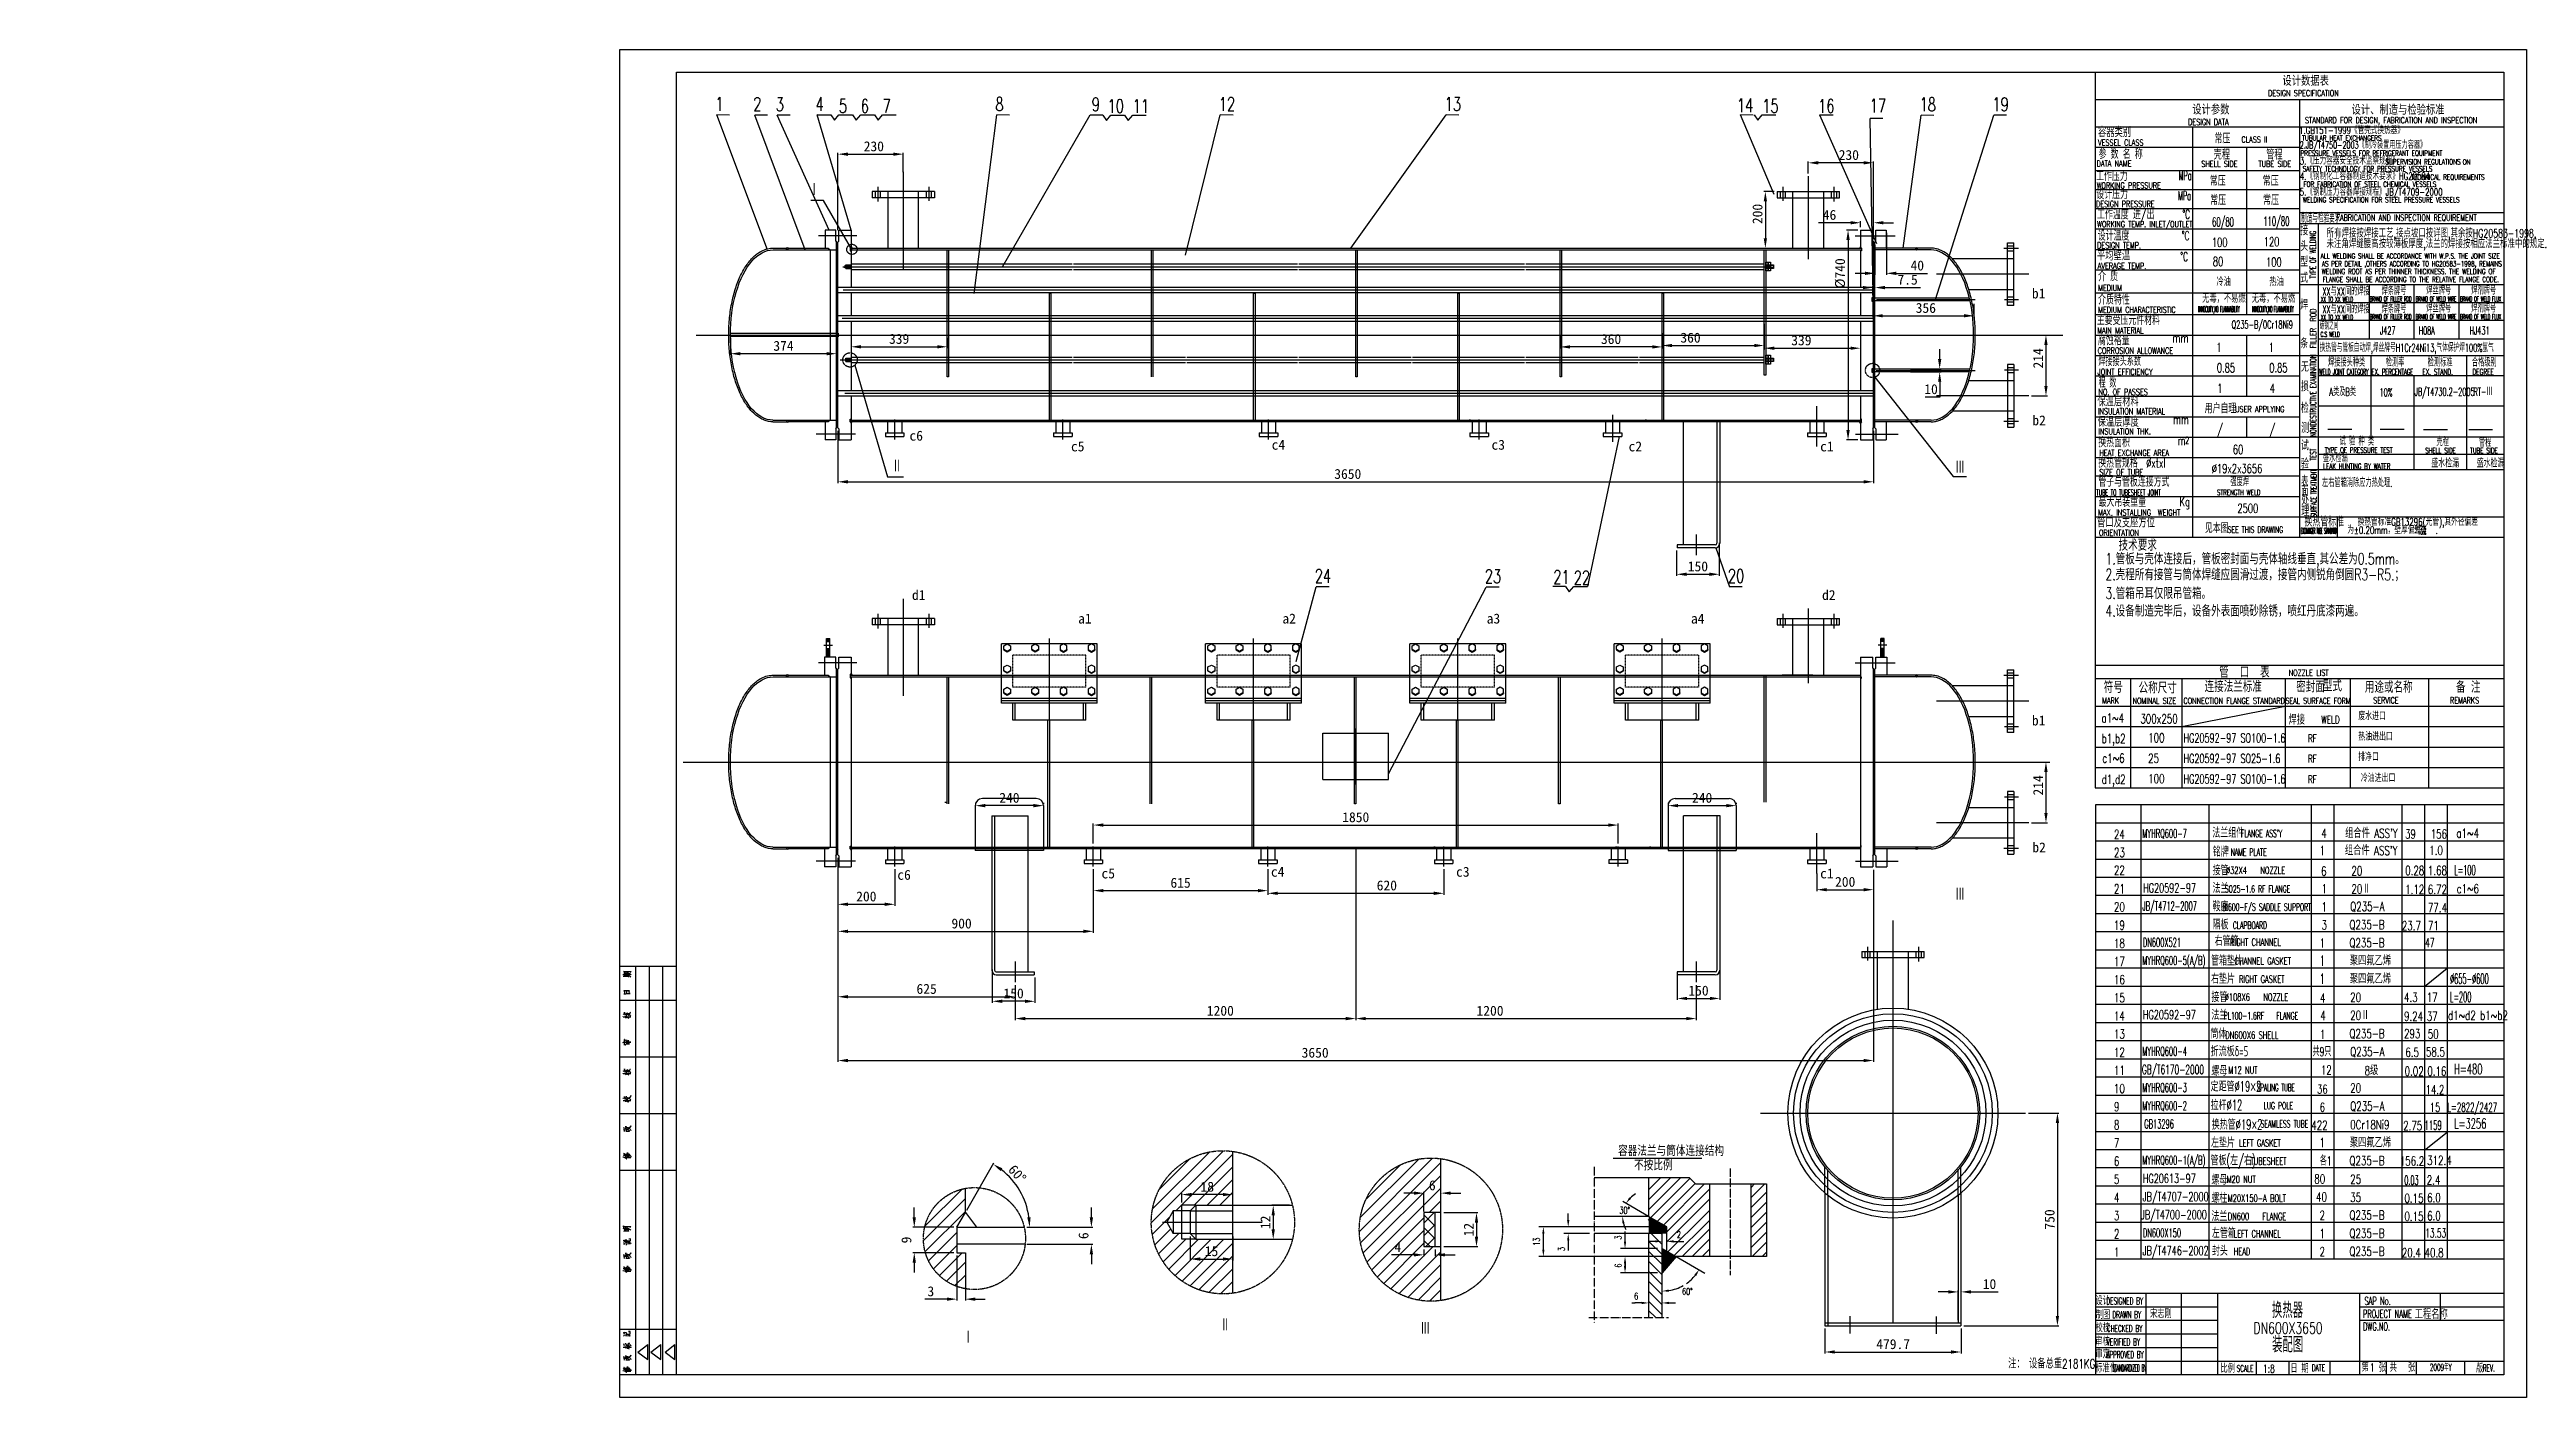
# Model space of a CAD drawing. Header units: millimetres. Extents: x -488296 to -479566, y 284705 to 289457.
import ezdxf
from ezdxf.enums import TextEntityAlignment as Align
from ezdxf.lldxf.tags import DXFTag

# ---------------------------------------------------------------- set-up
doc = ezdxf.new("R2010")
doc.units = ezdxf.units.MM
for name, pattern in [('CENTER2', [1.125, 0.75, -0.125, 0.125, -0.125]), ('DASHDOT-M', [36, 30, -3, 0, -3]), ('DIVIDE-M', [39, 30, -3, 0, -3, 0, -3]), ('HIDDEN-L', [13, 10, -3]), ('HIDDEN2', [0.1875, 0.125, -0.0625])]:
    doc.linetypes.add(name, pattern=pattern)
for name, color, linetype in [('CDR_DIM', 7, 'Continuous'), ('CDR_DWG1', 4, 'Continuous'), ('CDR_TEXT', 2, 'Continuous'), ('CEN', 2, 'CENTER'), ('center', 3, 'CENTER'), ('DASH', 5, 'HIDDEN2'), ('DIM', 4, 'Continuous'), ('FHID', 5, 'DASHED2'), ('xishixian', 3, 'CENTER2'), ('中心线', 1, 'CENTERX2'), ('粗', 7, 'Continuous'), ('细实线', 3, 'Continuous'), ('轮廓', 7, 'Continuous')]:
    doc.layers.add(name, color=color, linetype=linetype)
doc.styles.add('HZ', font='ROMANS.shx', dxfattribs={"width": 0.7, "height": 32, "bigfont": 'HZ.shx'})
doc.styles.add('HZJ', font='txt', dxfattribs={"bigfont": 'hzj'})
doc.styles.add('ROMANC', font='romanc', dxfattribs={"width": 0.7, "height": 3})
doc.styles.add('ROMANS', font='ROMANS', dxfattribs={"width": 0.7, "height": 3})
doc.styles.add('SBHZ', font='ROMANS', dxfattribs={"width": 0.85, "bigfont": 'HZ.SHX'})
tags = doc.linetypes.add('CENTER', pattern=[50.8, 31.75, -6.35, 6.35, -6.35]).pattern_tags.tags
tags[10:11] = [DXFTag(74, 4), DXFTag(75, 0), DXFTag(340, '0'), DXFTag(46, 1.0), DXFTag(50, 0.0), DXFTag(44, 0.0), DXFTag(45, 0.0)]
tags[8:9] = [DXFTag(74, 4), DXFTag(75, 0), DXFTag(340, '0'), DXFTag(46, 1.0), DXFTag(50, 0.0), DXFTag(44, 0.0), DXFTag(45, 0.0)]
tags[6:7] = [DXFTag(74, 4), DXFTag(75, 0), DXFTag(340, '0'), DXFTag(46, 1.0), DXFTag(50, 0.0), DXFTag(44, 0.0), DXFTag(45, 0.0)]
tags[4:5] = [DXFTag(74, 4), DXFTag(75, 0), DXFTag(340, '0'), DXFTag(46, 1.0), DXFTag(50, 0.0), DXFTag(44, 0.0), DXFTag(45, 0.0)]
tags = doc.linetypes.add('CENTERX2', pattern=[101.6, 63.5, -12.7, 12.7, -12.7]).pattern_tags.tags
tags[10:11] = [DXFTag(74, 4), DXFTag(75, 0), DXFTag(340, '0'), DXFTag(46, 1.0), DXFTag(50, 0.0), DXFTag(44, 0.0), DXFTag(45, 0.0)]
tags[8:9] = [DXFTag(74, 4), DXFTag(75, 0), DXFTag(340, '0'), DXFTag(46, 1.0), DXFTag(50, 0.0), DXFTag(44, 0.0), DXFTag(45, 0.0)]
tags[6:7] = [DXFTag(74, 4), DXFTag(75, 0), DXFTag(340, '0'), DXFTag(46, 1.0), DXFTag(50, 0.0), DXFTag(44, 0.0), DXFTag(45, 0.0)]
tags[4:5] = [DXFTag(74, 4), DXFTag(75, 0), DXFTag(340, '0'), DXFTag(46, 1.0), DXFTag(50, 0.0), DXFTag(44, 0.0), DXFTag(45, 0.0)]
tags = doc.linetypes.add('DASHED2', pattern=[0.375, 0.25, -0.125]).pattern_tags.tags
tags[6:7] = [DXFTag(74, 4), DXFTag(75, 0), DXFTag(340, '0'), DXFTag(46, 1.0), DXFTag(50, 0.0), DXFTag(44, 0.0), DXFTag(45, 0.0)]
tags[4:5] = [DXFTag(74, 4), DXFTag(75, 0), DXFTag(340, '0'), DXFTag(46, 1.0), DXFTag(50, 0.0), DXFTag(44, 0.0), DXFTag(45, 0.0)]
doc.dimstyles.get("Standard").update_dxf_attribs({"dimscale": 10, "dimtxt": 3.5, "dimasz": 3.5, "dimexe": 0.5, "dimexo": 1, "dimgap": 1, "dimtad": 1, "dimtoh": 1, "dimdec": 1, "dimdsep": 46, "dimtxsty": 'Standard', "dimcen": 0.09, "dimclrd": 256, "dimclre": 256, "dimclrt": 256, "dimadec": 0, "dimazin": 2, "dimtfac": 1, "dimtdec": 1, "dimtofl": 0, "dimtmove": 0, "dimatfit": 3, "dimfxl": 1, "dimtolj": 1, "dimtzin": 0, "dimarcsym": 0})
doc.dimstyles.new('Standard 10', dxfattribs={"dimscale": 10, "dimtxt": 3.5, "dimasz": 3.5, "dimexe": 0.5, "dimexo": 1, "dimgap": 1, "dimtad": 1, "dimtoh": 1, "dimdec": 1, "dimlfac": 0.1, "dimdsep": 46, "dimtxsty": 'Standard', "dimcen": 0.09, "dimclrd": 256, "dimclre": 256, "dimclrt": 256, "dimadec": 0, "dimazin": 2, "dimtfac": 1, "dimtdec": 1, "dimtofl": 0, "dimtmove": 0, "dimatfit": 3, "dimfxl": 1, "dimtolj": 1, "dimtzin": 0, "dimarcsym": 0})
pattern_1 = [(45, (4048.455, -2022.37), (-22.4506403, 22.4506403), [])]
pattern_2 = [(135, (-972792.489, 952.103), (2.24506403, 2.24506403), []), (45, (-972792.489, 952.103), (2.24506403, -2.24506403), [])]
pattern_3 = [(135, (-972792.489, -553.281), (2.24506403, 2.24506403), []), (45, (-972792.489, -553.281), (2.24506403, -2.24506403), [])]

msp = doc.modelspace()

# ---------------------------------------------------------------- texts
for s, height, style, width, p in [('设计数据表', 36, 'SBHZ', 0.7, (-480425.76, 289329.2)), ('设计参数', 36, 'SBHZ', 0.7, (-480743.53, 289227.9)), ('设计、制造与检验标准', 36, 'SBHZ', 0.7, (-480182.02, 289227.16)), ('常压 ', 32.002, 'SBHZ', 0.67, (-480665.12, 289126.68)), ('参 数 名 称', 32.002, 'SBHZ', 0.67, (-481073.81, 289071.91)), ('壳程', 32.002, 'SBHZ', 0.7, (-480668.56, 289069.74)), ('管程', 32.002, 'SBHZ', 0.7, (-480483.39, 289069.74)), ('工作压力', 32.002, 'SBHZ', 0.67, (-481082.58, 288993.78)), ('常压', 32.002, 'SBHZ', 0.67, (-480681.72, 288977.21)), ('常压', 32.002, 'SBHZ', 0.67, (-480495.25, 288977.21)), ('设计压力', 32.002, 'SBHZ', 0.67, (-481081.7, 288929.97)), ('工作温度 进/出', 32.002, 'SBHZ', 0.67, (-481079.14, 288858.62)), ('MPa', 32.002, 'SBHZ', 0.45, (-480793.97, 288925.8)), ('%%dC', 32.002, 'SBHZ', 0.6, (-480778.61, 288859.91)), ('常压', 32.002, 'SBHZ', 0.67, (-480680.47, 288909.15)), ('常压', 32.002, 'SBHZ', 0.67, (-480494, 288909.15)), ('制造与检验要求', 30.4, 'SBHZ', 0.5, (-480359.87, 288847.41)), ('设计温度', 32.002, 'SBHZ', 0.67, (-481076.74, 288784.07)), ('%%dC', 32.002, 'SBHZ', 0.6, (-480780.58, 288784.89)), ('60/80', 32, 'SBHZ', 0.55, (-480673.72, 288833.61)), ('100', 32.002, 'SBHZ', 0.67, (-480674.63, 288761.6)), ('110/80', 32, 'SBHZ', 0.55, (-480493.13, 288835.98)), ('120', 32.002, 'SBHZ', 0.67, (-480491.63, 288763.54)), ('接', 32, 'SBHZ', 0.67, (-480362.99, 288802.79)), ('平均壁温', 32.002, 'HZ', 0.7, (-481079.38, 288713.83)), ('%%dC', 32.002, 'SBHZ', 0.6, (-480785.8, 288711)), ('80', 32.002, 'SBHZ', 0.67, (-480671.14, 288693.94)), ('100', 32.002, 'SBHZ', 0.67, (-480483.57, 288691.76)), ('型', 32, 'SBHZ', 0.67, (-480362.99, 288692.19)), ('头', 32, 'SBHZ', 0.67, (-480362.99, 288746.91)), ('介 质', 32.002, 'SBHZ', 0.67, (-481075.39, 288640.73)), ('冷油', 28.01, 'SBHZ', 0.7, (-480658.35, 288623.44)), ('热油', 28.01, 'SBHZ', 0.7, (-480471.88, 288623.44)), ('式', 32, 'SBHZ', 0.67, (-480362.99, 288635.17)), ('XX与XX间的焊接', 28.01, 'SBHZ', 0.6, (-480284.98, 288590.57)), ('焊条牌号', 28.01, 'SBHZ', 0.6, (-480076.39, 288591.73)), ('焊丝牌号', 28.01, 'SBHZ', 0.6, (-479918.58, 288593.84)), ('焊剂牌号', 28.01, 'SBHZ', 0.6, (-479760.17, 288593.84)), ('介质特性', 32.002, 'SBHZ', 0.67, (-481075.39, 288558.31)), ('无毒，不易燃', 28.053, 'HZ', 0.7, (-480708.69, 288564.92)), ('无毒，不易燃', 28.053, 'HZ', 0.7, (-480708.69, 288564.92)), ('无毒，不易燃', 28.053, 'HZ', 0.7, (-480533.94, 288564.92)), ('无毒，不易燃', 28.053, 'HZ', 0.7, (-480533.94, 288564.92)), ('焊', 32, 'SBHZ', 0.67, (-480362.99, 288540.35)), ('XX与XX间的焊接', 28.01, 'SBHZ', 0.6, (-480284.98, 288527.24)), ('焊条牌号', 28.01, 'SBHZ', 0.6, (-480076.39, 288528.4)), ('焊丝牌号', 28.01, 'SBHZ', 0.6, (-479918.58, 288530.5)), ('焊剂牌号', 28.01, 'SBHZ', 0.6, (-479760.17, 288530.5)), ('主要受压元件材料', 32.002, 'SBHZ', 0.67, (-481080.23, 288486.38)), ('腐蚀裕量', 32.002, 'SBHZ', 0.67, (-481076.25, 288414.53)), ('Q235-B/0Cr18Ni9', 28, 'SBHZ', 0.55, (-480605.14, 288473.43)), ('碳钢之间', 28, 'SBHZ', 0.45, (-480294.38, 288470)), ('J427', 28.01, 'SBHZ', 0.6, (-480081.89, 288452.19)), ('H08A', 28, 'SBHZ', 0.48, (-479945.26, 288452.36)), ('HJ431', 28.01, 'SBHZ', 0.6, (-479766.29, 288452.36)), ('焊接接头系数 ', 32.002, 'SBHZ', 0.6, (-481074.34, 288342.11)), ('1', 32, 'SBHZ', 0.67, (-480658.87, 288391.16)), ('1', 32, 'SBHZ', 0.67, (-480474.15, 288391.16)), ('条', 32, 'SBHZ', 0.67, (-480362.99, 288404.21)), ('换热管与管板自动焊,焊丝牌号H1Cr24Ni13,气体保护焊100%氩气', 28, 'SBHZ', 0.55, (-480294.38, 288391.87)), ('焊接接头种类', 28.01, 'SBHZ', 0.6, (-480265.25, 288339.9)), ('检测率', 28.01, 'SBHZ', 0.6, (-480061.54, 288339.9)), ('检测标准', 28.01, 'SBHZ', 0.6, (-479913.82, 288339.9)), ('合格级别', 28.01, 'SBHZ', 0.6, (-479758.06, 288339.9)), ('0.85', 32.002, 'SBHZ', 0.67, (-480657.02, 288319.15)), ('1', 32, 'SBHZ', 0.67, (-480655.16, 288247.15)), ('1', 32, 'SBHZ', 0.67, (-480655.16, 288247.15)), ('0.85', 32.002, 'SBHZ', 0.67, (-480472.3, 288319.15)), ('4', 32, 'SBHZ', 0.67, (-480470.44, 288247.15)), ('损', 32, 'SBHZ', 0.67, (-480360.6, 288252.39)), ('无', 32, 'SBHZ', 0.67, (-480360.6, 288321.73)), ('JB/T4730.2-2005', 28.027, 'SBHZ', 0.52, (-479960.18, 288236.71)), ('用户自理', 32.002, 'SBHZ', 0.67, (-480700.04, 288175.14)), ('检', 32, 'SBHZ', 0.67, (-480360.6, 288176.3)), ('A类及B类', 28.027, 'SBHZ', 0.6, (-480260.25, 288236.21)), (' 10%', 28.027, 'SBHZ', 0.6, (-480095.18, 288234.51)), ('RT-Ⅲ', 28.027, 'SBHZ', 0.6, (-479752.53, 288236.71)), ('mm', 32.002, 'SBHZ', 0.67, (-480810.95, 288136.96)), ('/', 32, 'SBHZ', 0.67, (-480655.16, 288103.14)), ('/', 32, 'SBHZ', 0.67, (-480470.44, 288103.14)), ('测', 32, 'SBHZ', 0.67, (-480359.8, 288105.94)), ('换热面积', 32.002, 'SBHZ', 0.67, (-481075.05, 288055.51)), ('换热管规格  %%Cxtxl', 32.0024, 'SBHZ', 0.67, (-481075.05, 287983.51)), ('m', 32, 'SBHZ', 0.67, (-480794.75, 288062.78)), ('2', 24, 'SBHZ', 0.67, (-480768.68, 288067.53)), ('60', 32.002, 'SBHZ', 0.67, (-480600.62, 288031.13)), ('验', 32, 'SBHZ', 0.67, (-480360.6, 287980.02)), ('试 ', 32.002, 'SBHZ', 0.67, (-480360.6, 288044.47)), ('盛水检漏     ', 28.01, 'SBHZ', 0.6, (-480283.23, 288002.48)), ('试 验 种 类', 28.01, 'SBHZ', 0.6, (-480224.42, 288061.53)), ('盛水检漏     ', 28, 'SBHZ', 0.67, (-479900.96, 287984.38)), ('壳程', 28.01, 'SBHZ', 0.6, (-479883.26, 288060.01)), ('盛水检漏     ', 28, 'SBHZ', 0.67, (-479740.95, 287984.38)), ('管程', 28.01, 'SBHZ', 0.6, (-479733.35, 288057.99)), ('管子与管板连接方式', 32.002, 'SBHZ', 0.67, (-481074.79, 287916.54)), ('%%C19x2x3656', 32.0024, 'SBHZ', 0.67, (-480675, 287963.97)), ('强度焊', 28.01, 'SBHZ', 0.6, (-480609.25, 287918.4)), ('最大吊装重量', 32.002, 'SBHZ', 0.67, (-481073.78, 287845.25)), ('Kg', 32.002, 'SBHZ', 0.67, (-480788.42, 287847.21)), ('处', 32, 'SBHZ', 0.67, (-480359.41, 287851.39)), ('理', 32, 'SBHZ', 0.67, (-480359.02, 287812.54)), (' 管口及支座方位', 32.002, 'SBHZ', 0.7, (-481094.47, 287772.73)), ('换热管标准', 32.002, 'SBHZ', 0.67, (-480348.12, 287775.97)), ('为%%p0.20mm，壁厚偏差   .', 25.9928, 'SBHZ', 0.7, (-480197.2, 287750.14)), ('换热管标准GB13296(光管),其外径偏差', 25.9928, 'SBHZ', 0.7, (-480160.87, 287778.99)), ('+12%', 12.996, 'HZ', 0.7, (-479961.92, 287764.69)), ('-10%', 12.996, 'HZ', 0.7, (-479961.92, 287747.57)), ('24', 32, 'HZ', 0.7, (-481019.72, 286674.31)), ('法兰组件', 36, 'HZ', 0.6, (-480672.92, 286678.66)), ('4', 32, 'HZ', 0.7, (-480288.59, 286678.37)), ("组合件 ASS'Y", 32, 'HZ', 0.7, (-480204.93, 286678.08)), ('39', 32, 'HZ', 0.7, (-479993.9, 286675.82)), ('156', 32, 'HZ', 0.7, (-479903.14, 286675.82)), ('a1~4', 32, 'HZ', 0.7, (-479812.59, 286678.62)), ('23', 32, 'HZ', 0.7, (-481019.72, 286610.31)), ('铭牌', 36, 'HZ', 0.6, (-480671.19, 286612.07)), ('1', 32, 'HZ', 0.7, (-480294.62, 286617.57)), ("组合件 ASS'Y", 32, 'HZ', 0.7, (-480205.6, 286617.33)), ('1.0', 32, 'HZ', 0.7, (-479908.33, 286618.26)), ('22', 32, 'HZ', 0.7, (-481019.72, 286547.8)), ('接管', 36, 'HZ', 0.6, (-480671.96, 286546.27)), ('法兰', 36, 'HZ', 0.6, (-480672.1, 286483.07)), ('6', 32, 'HZ', 0.7, (-480289.72, 286544.72)), ('20', 32, 'HZ', 0.7, (-480182.63, 286545.68)), ('0.28', 32, 'HZ', 0.7, (-479993.07, 286546.98)), ('1.68', 32, 'HZ', 0.7, (-479913.07, 286546.98)), ('L=100', 36, 'HZ', 0.45, (-479820.3, 286546.33)), ('Ⅲ', 48.05, 'HZ', 0.7, (-481578.78, 286455.99)), ('21', 32, 'HZ', 0.7, (-481019.72, 286482.3)), ('20', 32, 'HZ', 0.7, (-481019.72, 286418.29)), ('HG20592-97', 32.031, 'HZ', 0.65, (-480916.68, 286485.61)), ('鞍座', 36, 'HZ', 0.6, (-480672.1, 286419.07)), ('1', 32, 'HZ', 0.7, (-480287.78, 286482.79)), ('1', 32, 'HZ', 0.7, (-480287.78, 286418.78)), ('Q235-A', 32, 'HZ', 0.7, (-480186.82, 286420.13)), ('20Ⅱ', 32, 'HZ', 0.7, (-480182.63, 286481.68)), ('1.12', 32, 'HZ', 0.7, (-479993.09, 286480.23)), ('77.4', 32, 'HZ', 0.7, (-479913.08, 286416.22)), ('6.72', 32, 'HZ', 0.7, (-479913.08, 286480.23)), ('c1~6', 32, 'HZ', 0.7, (-479811.78, 286483.03)), ('19', 32, 'HZ', 0.7, (-481019.72, 286354.29)), ('19', 32, 'HZ', 0.7, (-481019.72, 286354.29)), ('隔板', 36, 'HZ', 0.6, (-480672.1, 286355.06)), ('隔板', 36, 'HZ', 0.6, (-480672.1, 286355.06)), ('3', 32, 'HZ', 0.7, (-480287.78, 286354.78)), ('Q235-B', 32, 'HZ', 0.7, (-480189.51, 286356.12)), ('23.7', 32, 'HZ', 0.7, (-480004.97, 286352.22)), ('71', 32, 'HZ', 0.7, (-479913.08, 286352.22)), ('18', 32, 'HZ', 0.7, (-481019.72, 286290.28)), ('18', 32, 'HZ', 0.7, (-481019.72, 286290.28)), ('管箱垫片', 36, 'HZ', 0.6, (-480677.42, 286227.66)), ('管箱垫片', 36, 'HZ', 0.6, (-480677.42, 286227.66)), ('右管箱', 36, 'HZ', 0.6, (-480664.8, 286297.39)), ('右管箱', 36, 'HZ', 0.6, (-480664.8, 286297.39)), ('1', 32, 'HZ', 0.7, (-480294.93, 286291.25)), ('1', 32, 'HZ', 0.7, (-480294.93, 286291.25)), ('1', 36.03, 'HZ', 0.52, (-480293.51, 286227.3)), ('1', 36.03, 'HZ', 0.52, (-480293.51, 286227.3)), ('聚四氟乙烯', 32, 'HZ', 0.7, (-480188.35, 286228.6)), ('聚四氟乙烯', 32, 'HZ', 0.7, (-480188.35, 286228.6)), ('Q235-B', 32, 'HZ', 0.7, (-480189.51, 286292.12)), ('47', 32, 'HZ', 0.6, (-479922.74, 286292.87)), ('47', 32, 'HZ', 0.6, (-479922.74, 286292.87)), ('17', 32, 'HZ', 0.7, (-481019.72, 286226.28)), ('17', 32, 'HZ', 0.7, (-481019.72, 286226.28)), ('16', 32, 'HZ', 0.7, (-481019.72, 286162.27)), ('16', 32, 'HZ', 0.7, (-481019.72, 286162.27)), ('右垫片', 36, 'HZ', 0.6, (-480677.42, 286163.65)), ('右垫片', 36, 'HZ', 0.6, (-480677.42, 286163.65)), ('1', 36.03, 'HZ', 0.52, (-480293.51, 286163.3)), ('1', 36.03, 'HZ', 0.52, (-480293.51, 286163.3)), ('聚四氟乙烯', 32, 'HZ', 0.7, (-480188.35, 286164.6)), ('聚四氟乙烯', 32, 'HZ', 0.7, (-480188.35, 286164.6)), ('%%C655-%%C600', 36, 'HZ', 0.45, (-479835.25, 286163.32)), ('%%C655-%%C600', 36, 'HZ', 0.45, (-479835.25, 286163.32)), ('15', 32, 'HZ', 0.7, (-481019.72, 286098.27)), ('15', 32, 'HZ', 0.7, (-481019.72, 286098.27)), ('接管', 36, 'HZ', 0.6, (-480676.15, 286099.25)), ('4', 32, 'HZ', 0.7, (-480293.91, 286097.7)), ('4', 32, 'HZ', 0.7, (-480293.91, 286097.7)), ('20', 32, 'HZ', 0.7, (-480186.82, 286100.1)), ('4.3', 32, 'HZ', 0.7, (-479997.26, 286099.96)), ('17', 32, 'HZ', 0.7, (-479917.25, 286099.96)), ('L=200', 36, 'HZ', 0.45, (-479835.25, 286099.31)), ('L=200', 36, 'HZ', 0.45, (-479835.25, 286099.31)), ('14', 32, 'HZ', 0.7, (-481019.72, 286034.26)), ('14', 32, 'HZ', 0.7, (-481019.72, 286034.26)), ('13', 32, 'HZ', 0.7, (-481019.72, 285970.26)), ('13', 32, 'HZ', 0.7, (-481019.72, 285970.26)), ('HG20592-97', 32.031, 'HZ', 0.65, (-480917.41, 286038.59)), ('HG20592-97', 32.031, 'HZ', 0.65, (-480917.41, 286038.59)), ('筒体', 36, 'HZ', 0.6, (-480679.37, 285969.97)), ('筒体', 36, 'HZ', 0.6, (-480679.37, 285969.97)), ('法兰', 36, 'HZ', 0.6, (-480676.29, 286036.05)), ('法兰', 36, 'HZ', 0.6, (-480676.29, 286036.05)), ('4', 32, 'HZ', 0.7, (-480291.96, 286035.77)), ('4', 32, 'HZ', 0.7, (-480291.96, 286035.77)), ('1', 32, 'HZ', 0.7, (-480293.91, 285969.69)), ('1', 32, 'HZ', 0.7, (-480293.91, 285969.69)), ('Q235-B', 32, 'HZ', 0.7, (-480189.51, 285972.09)), ('20Ⅱ', 32, 'HZ', 0.7, (-480186.82, 286036.1)), ('9.24', 32, 'HZ', 0.7, (-479997.27, 286033.21)), ('9.24', 32, 'HZ', 0.7, (-479997.27, 286033.21)), ('293', 32, 'HZ', 0.7, (-479997.22, 285971.74)), ('293', 32, 'HZ', 0.7, (-479997.22, 285971.74)), ('37', 32, 'HZ', 0.7, (-479917.27, 286033.21)), ('37', 32, 'HZ', 0.7, (-479917.27, 286033.21)), ('50', 32, 'HZ', 0.7, (-479913.52, 285970.63)), ('50', 32, 'HZ', 0.7, (-479913.52, 285970.63)), ('d1~d2 b1~b2', 32, 'HZ', 0.7, (-479842.33, 286036.01)), ('d1~d2 b1~b2', 32, 'HZ', 0.7, (-479842.33, 286036.01)), ('12', 32, 'HZ', 0.7, (-481019.72, 285906.25)), ('12', 32, 'HZ', 0.7, (-481019.72, 285906.25)), ('折流板δ=5', 36, 'HZ', 0.6, (-480678.56, 285908)), ('折流板δ=5', 36, 'HZ', 0.6, (-480678.56, 285908)), ('共9只', 32, 'HZ', 0.6, (-480319.6, 285908.32)), ('Q235-A', 32, 'HZ', 0.7, (-480186.82, 285908.09)), ('6.5', 32, 'HZ', 0.7, (-479992.56, 285906.31)), ('6.5', 32, 'HZ', 0.7, (-479992.56, 285906.31)), ('58.5', 32, 'HZ', 0.7, (-479920.09, 285907.48)), ('11', 32, 'HZ', 0.7, (-481019.72, 285842.25)), ('11', 32, 'HZ', 0.7, (-481019.72, 285842.25)), ('GB/T6170-2000', 32, 'HZ', 0.6, (-480921.23, 285845.33)), ('GB/T6170-2000', 32, 'HZ', 0.6, (-480921.23, 285845.33)), ('螺母 ', 36, 'HZ', 0.6, (-480676.28, 285839.38)), ('螺母 ', 36, 'HZ', 0.6, (-480676.28, 285839.38)), ('12', 32, 'HZ', 0.7, (-480290.49, 285843.47)), ('12', 32, 'HZ', 0.7, (-480290.49, 285843.47)), ('8级', 32, 'HZ', 0.7, (-480136.23, 285841.67)), ('0.02', 32, 'HZ', 0.7, (-479995.09, 285839.6)), ('0.02', 32, 'HZ', 0.7, (-479995.09, 285839.6)), ('0.16', 32, 'HZ', 0.7, (-479915.08, 285839.6)), ('0.16', 32, 'HZ', 0.7, (-479915.08, 285839.6)), ('H=480', 35.988, 'HZ', 0.6, (-479820.6, 285845.02)), ('H=480', 35.988, 'HZ', 0.6, (-479820.6, 285845.02)), ('9', 32, 'HZ', 0.7, (-481019.72, 285714.24)), ('9', 32, 'HZ', 0.7, (-481019.72, 285714.24)), ('10', 32, 'HZ', 0.7, (-481019.72, 285778.24)), ('10', 32, 'HZ', 0.7, (-481019.72, 285778.24)), ('定距管%%c19×2 ', 36, 'HZ', 0.6, (-480678.94, 285784.08)), ('定距管%%c19×2 ', 36, 'HZ', 0.6, (-480678.94, 285784.08)), ('拉杆%%c12 ', 36, 'HZ', 0.6, (-480678.94, 285718.05)), ('拉杆%%c12 ', 36, 'HZ', 0.6, (-480678.94, 285718.05)), ('20', 32, 'HZ', 0.7, (-480186.82, 285780.08)), ('Q235-A', 32, 'HZ', 0.7, (-480186.82, 285716.07)), ('8', 32, 'HZ', 0.7, (-481019.72, 285650.23)), ('8', 32, 'HZ', 0.7, (-481019.72, 285650.23)), ('换热管%%c19×2 ', 36, 'HZ', 0.6, (-480674.9, 285649.56)), ('换热管%%c19×2 ', 36, 'HZ', 0.6, (-480674.9, 285649.56)), ('422', 32, 'HZ', 0.7, (-480324, 285648.93)), ('422', 32, 'HZ', 0.7, (-480324, 285648.93)), ('0Cr18Ni9', 32, 'HZ', 0.7, (-480186.82, 285650.63)), ('0Cr18Ni9', 32, 'HZ', 0.7, (-480186.82, 285650.63)), ('2.75', 32, 'HZ', 0.7, (-480000.11, 285647.14)), ('2.75', 32, 'HZ', 0.7, (-480000.11, 285647.14)), ('1159', 32, 'HZ', 0.55, (-479924.63, 285649.07)), ('1159', 32, 'HZ', 0.55, (-479924.63, 285649.07)), ('L=3256', 35.988, 'HZ', 0.6, (-479820.6, 285653)), ('L=3256', 35.988, 'HZ', 0.6, (-479820.6, 285653)), ('7', 32, 'HZ', 0.7, (-481019.72, 285586.23)), ('7', 32, 'HZ', 0.7, (-481019.72, 285586.23)), ('管板(左/右)', 36, 'HZ', 0.6, (-480679.04, 285523.53)), ('管板(左/右)', 36, 'HZ', 0.6, (-480679.04, 285523.53)), ('左垫片', 36, 'HZ', 0.6, (-480677.42, 285586.17)), ('左垫片', 36, 'HZ', 0.6, (-480677.42, 285586.17)), ('聚四氟乙烯', 32, 'HZ', 0.7, (-480188.35, 285587.11)), ('聚四氟乙烯', 32, 'HZ', 0.7, (-480188.35, 285587.11)), ('5', 32, 'HZ', 0.7, (-481019.72, 285458.22)), ('5', 32, 'HZ', 0.7, (-481019.72, 285458.22)), ('6', 32, 'HZ', 0.7, (-481019.72, 285522.22)), ('6', 32, 'HZ', 0.7, (-481019.72, 285522.22)), ('HG20613-97', 32.031, 'HZ', 0.65, (-480917.78, 285461.3)), ('HG20613-97', 32.031, 'HZ', 0.65, (-480917.78, 285461.3)), ('螺母 ', 36, 'HZ', 0.6, (-480676.28, 285455.35)), ('螺母 ', 36, 'HZ', 0.6, (-480676.28, 285455.35)), ('80', 32, 'HZ', 0.7, (-480313.53, 285459.44)), ('80', 32, 'HZ', 0.7, (-480313.53, 285459.44)), ('Q235-B', 32, 'HZ', 0.7, (-480189.51, 285524.06)), ('25', 32, 'HZ', 0.7, (-480186.82, 285458.61)), ('25', 32, 'HZ', 0.7, (-480186.82, 285458.61)), ('156.2', 32, 'HZ', 0.7, (-480012.24, 285523.21)), ('156.2', 32, 'HZ', 0.7, (-480012.24, 285523.21)), ('0.03', 32, 'HZ', 0.5, (-479996.5, 285455.16)), ('0.03', 32, 'HZ', 0.5, (-479996.5, 285455.16)), ('2.4', 32, 'HZ', 0.7, (-479917.22, 285455.57)), ('2.4', 32, 'HZ', 0.7, (-479917.22, 285455.57)), ('312.4', 32, 'HZ', 0.7, (-479915.86, 285524.86)), ('312.4', 32, 'HZ', 0.7, (-479915.86, 285524.86)), ('4', 32, 'HZ', 0.7, (-481019.72, 285394.21)), ('4', 32, 'HZ', 0.7, (-481019.72, 285394.21)), ('JB/T4707-2000', 32.0309, 'HZ', 0.65, (-480918.78, 285397.27)), ('JB/T4707-2000', 32.0309, 'HZ', 0.65, (-480918.78, 285397.27)), ('螺柱', 36, 'HZ', 0.6, (-480676.28, 285390.6)), ('螺柱', 36, 'HZ', 0.6, (-480676.28, 285390.6)), ('40', 32, 'HZ', 0.7, (-480307.25, 285395.92)), ('40', 32, 'HZ', 0.7, (-480307.25, 285395.92)), ('35', 32, 'HZ', 0.7, (-480186.82, 285394.61)), ('35', 32, 'HZ', 0.7, (-480186.82, 285394.61)), ('0.15', 32, 'HZ', 0.7, (-479995.74, 285391.68)), ('0.15', 32, 'HZ', 0.7, (-479995.74, 285391.68)), ('6.0', 32, 'HZ', 0.7, (-479915.9, 285393.61)), ('6.0', 32, 'HZ', 0.7, (-479915.9, 285393.61)), ('3', 32, 'HZ', 0.7, (-481019.72, 285330.21)), ('3', 32, 'HZ', 0.7, (-481019.72, 285330.21)), ('JB/T4700-2000', 32.0309, 'HZ', 0.65, (-480925.04, 285333.27)), ('JB/T4700-2000', 32.0309, 'HZ', 0.65, (-480925.04, 285333.27)), ('法兰', 36, 'HZ', 0.6, (-480676.28, 285326.6)), ('法兰', 36, 'HZ', 0.6, (-480676.28, 285326.6)), ('左管箱', 36, 'HZ', 0.6, (-480674.31, 285267.45)), ('左管箱', 36, 'HZ', 0.6, (-480674.31, 285267.45)), ('2', 32, 'HZ', 0.7, (-480294.93, 285331.18)), ('2', 32, 'HZ', 0.7, (-480294.93, 285331.18)), ('Q235-B', 32, 'HZ', 0.7, (-480189.51, 285332.04)), ('0.15', 32, 'HZ', 0.7, (-479995.74, 285327.67)), ('0.15', 32, 'HZ', 0.7, (-479995.74, 285327.67)), ('13.53', 32, 'HZ', 0.6, (-479922.74, 285268.79)), ('13.53', 32, 'HZ', 0.6, (-479922.74, 285268.79)), ('6.0', 32, 'HZ', 0.7, (-479915.9, 285329.6)), ('6.0', 32, 'HZ', 0.7, (-479915.9, 285329.6)), ('2', 32, 'HZ', 0.7, (-481019.72, 285266.2)), ('2', 32, 'HZ', 0.7, (-481019.72, 285266.2)), ('1', 32, 'HZ', 0.7, (-481019.72, 285202.2)), ('1', 32, 'HZ', 0.7, (-481019.72, 285202.2)), ('JB/T4746-2002', 32.0309, 'HZ', 0.65, (-480918.78, 285206.7)), ('JB/T4746-2002', 32.0309, 'HZ', 0.65, (-480918.78, 285206.7)), ('封头', 36, 'HZ', 0.6, (-480674.31, 285204.89)), ('封头', 36, 'HZ', 0.6, (-480674.31, 285204.89)), ('2', 32, 'HZ', 0.7, (-480294.93, 285203.17)), ('2', 32, 'HZ', 0.7, (-480294.93, 285203.17)), ('1', 32, 'HZ', 0.7, (-480294.93, 285267.17)), ('1', 32, 'HZ', 0.7, (-480294.93, 285267.17)), ('Q235-B', 32, 'HZ', 0.7, (-480189.51, 285268.04)), ('Q235-B', 32, 'HZ', 0.7, (-480189.51, 285204.03)), ('20.4', 32, 'HZ', 0.7, (-480004.97, 285199.66)), ('20.4', 32, 'HZ', 0.7, (-480004.97, 285199.66)), ('40.8', 32, 'HZ', 0.7, (-479924.96, 285199.66)), ('40.8', 32, 'HZ', 0.7, (-479924.96, 285199.66)), ('DN600X3650', 40.014, 'HZ', 0.7, (-480527.78, 284930.04)), ('工程名称', 32.002, 'HZ', 0.7, (-479959.7, 284982)), ('注： 设备总重2181KG', 32, 'HZ', 0.7, (-481392.55, 284807.87))]:
    msp.add_text(s, height=height, dxfattribs=dict(style=style, width=width)).set_placement(p)
at = {"color": 0, "style": 'HZ', "width": 0.7}
for s, height, p in [('1', 48.05, (-485949.32, 289240.69)), ('2', 48.05, (-485815.49, 289240.54)), ('3', 48.05, (-485736.11, 289239.65)), ('4', 48.05, (-485595.72, 289240.69)), ('5', 48.05, (-485513.58, 289234.47)), ('6', 48.05, (-485436.74, 289234.47)), ('7', 48.05, (-485359.9, 289234.47)), ('8', 48.05, (-484962.06, 289240.69)), ('9', 48.05, (-484622.49, 289239.89)), ('10', 48.046, (-484566.81, 289233.56)), ('11', 48.046, (-484478.15, 289233.56)), ('12', 48.046, (-484174.69, 289240.69)), ('13', 48.046, (-483378.72, 289240.69)), ('14', 48.046, (-482348.71, 289236.59)), ('15', 48.046, (-482259.46, 289234.47)), ('16', 48.046, (-482062.36, 289234.47)), ('17', 48.046, (-481880.51, 289235.6)), ('18', 48.046, (-481704.81, 289239.53)), ('19', 48.046, (-481448.11, 289239.71)), ('Ⅰ', 48.05, (-485617.49, 288939.68)), ('Ⅱ', 48.05, (-485325.96, 287965.06)), ('Ⅲ', 48.05, (-481578.78, 287961.38)), ('24', 48.046, (-483836.35, 287577.23)), ('23', 48.046, (-483237.07, 287576.42)), ('21', 48.046, (-482995.72, 287574.02)), ('22', 48.046, (-482923.64, 287571.64)), ('20', 48.046, (-482380.26, 287577.23))]:
    msp.add_text(s, height=height, dxfattribs=at).set_placement(p)
at = {"color": 7, "linetype": 'Continuous'}
for s, height, style, width, p in [('DESIGN SPECIFICATION', 21.3806, 'ROMANC', 0.7, (-480476.21, 289292.69)), ('DESIGN DATA', 21.3806, 'ROMANC', 0.7, (-480758.12, 289190.93)), ('CLASS ll', 21.381, 'ROMANC', 0.7, (-480570.19, 289129.15)), ('TUBULAR HEAT EXCHANGERS', 18.4, 'ROMANC', 0.65, (-480356.47, 289135.93)), ('STANDARD FOR DESIGN, FABRICATION AND INSPECTION', 21.3806, 'ROMANC', 0.7, (-480346.33, 289197.18)), ('DATA NAME', 21.381, 'ROMANC', 0.7, (-481080.67, 289044.39)), ('VESSEL CLASS', 21.3806, 'ROMANC', 0.7, (-481075.86, 289118.35)), ('SHELL SIDE', 21.381, 'ROMANC', 0.7, (-480711.65, 289043.36)), ('TUBE SIDE', 21.381, 'ROMANC', 0.7, (-480510.57, 289043.36)), ('PRESSURE VESSELS FOR REFRIGERANT EQUIPMENT', 18.4, 'ROMANC', 0.65, (-480361.96, 289082.53)), ('SUPERVISION REGULATIONS', 18.4, 'ROMANC', 0.65, (-480062.74, 289051.98)), ('ON ', 18.4, 'ROMANC', 0.65, (-479790.65, 289051.47)), ('WORKING PRESSURE', 21.3806, 'ROMANC', 0.7, (-481080.75, 288967.31)), ('SAFETY TECHNOLOGY FOR PRESSURE VESSELS', 18.4, 'ROMANC', 0.65, (-480354.26, 289027.3)), ('FOR FABRICATION OF STEEL CHEMICAL VESSELS ', 18.4, 'ROMANC', 0.65, (-480351.99, 288973.23)), ('TECHNICAL REQUIREMENTS', 18.4, 'ROMANC', 0.65, (-479972.13, 288998.38)), ('DESIGN PRESSURE', 21.3806, 'ROMANC', 0.7, (-481082.77, 288901.91)), ('WELDING SPECIFICATION FOR STEEL PRESSURE VESSELS', 18.4, 'ROMANC', 0.65, (-480353.99, 288918.49)), ('WORKING TEMP. INLET/OUTLET', 21.3674, 'ROMANC', 0.63, (-481078.9, 288830.76)), ('FABRICATION AND INSPECTION REQUIREMENT', 21.3806, 'ROMANC', 0.7, (-480235.98, 288853.75)), ('DESIGN TEMP.', 21.3806, 'ROMANC', 0.7, (-481078.87, 288756.34)), ('ALL WELDING SHALL BE ACCORDANCE WITH W.P.S. THE JOINT SIZE ', 18.4, 'ROMANC', 0.63, (-480290.7, 288719.98)), ('AS PER DETAIL ,OTHERS ACCORDING TO HG20583-1998, REMAINS', 18.4, 'ROMANC', 0.63, (-480286.36, 288692.62)), ('AVERAGE TEMP.', 21.3806, 'ROMANC', 0.7, (-481076.94, 288683.79)), ('MEDIUM', 21.381, 'ROMANC', 0.7, (-481075.51, 288606.22)), ('WELDING ROOT AS PER THINNER THICKNESS. THE WELDING OF', 18.4, 'ROMANC', 0.65, (-480287.49, 288665.68)), (' FLANGE SHALL BE ACCORDING TO THE RELATIVE FLANGE CODE.', 18.4, 'ROMANC', 0.65, (-480294, 288637.65)), ('MEDIUM CHARACTERISTIC', 21.3806, 'ROMANC', 0.7, (-481075.51, 288529.1)), ('INNOCUITY,NO FLAMMABILITY', 21.36, 'ROMANC', 0.3, (-480722.59, 288531.07)), ('INNOCUITY,NO FLAMMABILITY', 21.36, 'ROMANC', 0.3, (-480532.68, 288531.07)), ('XX TO XX WELD', 17.6061, 'ROMANC', 0.5, (-480290.51, 288567.42)), ('BRAND OF FILLER ROD ', 17.6061, 'ROMANC', 0.45, (-480118, 288569.42)), ('BRAND OF WELD WIRE', 17.6061, 'ROMANC', 0.45, (-479955.75, 288569.42)), ('BRAND OF WELD FLUX', 17.6061, 'ROMANC', 0.45, (-479799.4, 288569.42)), ('MAIN MATERIAL', 21.3806, 'ROMANC', 0.7, (-481078.52, 288456.39)), ('C.S WELD', 17.606, 'ROMANC', 0.5, (-480291.7, 288444.42)), ('XX TO XX WELD', 17.6061, 'ROMANC', 0.5, (-480290.51, 288504.09)), ('BRAND OF FILLER ROD ', 17.6061, 'ROMANC', 0.45, (-480118, 288506.08)), ('BRAND OF WELD WIRE', 17.6061, 'ROMANC', 0.45, (-479955.75, 288506.08)), ('BRAND OF WELD FLUX', 17.6061, 'ROMANC', 0.45, (-479799.4, 288506.08)), ('CORROSION ALLOWANCE', 21.3806, 'ROMANC', 0.7, (-481076.87, 288384.88)), ('JOINT EFFICIENCY', 21.3806, 'ROMANC', 0.7, (-481077.48, 288310.22)), ('WELD JOINT CATEGORY', 21.3806, 'ROMANC', 0.44, (-480296.12, 288310.15)), ('EX. PERCENTAGE', 21.3806, 'ROMANC', 0.5, (-480111.46, 288310.15)), ('EX. STAND.', 21.381, 'ROMANC', 0.56, (-479932.85, 288310.15)), ('DEGREE', 21.381, 'ROMANC', 0.56, (-479755.97, 288310.15)), ('INSULATION MATERIAL', 21.3806, 'ROMANC', 0.7, (-481076.27, 288170.97)), ('NO. OF PASSES', 21.3806, 'ROMANC', 0.7, (-481074.08, 288239.28)), ('USER APPLYING', 21.3806, 'ROMANC', 0.7, (-480592.68, 288178.64)), ('INSULATION THK.', 21.3806, 'ROMANC', 0.7, (-481074.81, 288100.17)), ('HEAT EXCHANGE AREA', 21.3806, 'ROMANC', 0.7, (-481071.06, 288024.5)), ('TYPE OF PRESSURE TEST', 19.2, 'ROMANC', 0.6, (-480276.73, 288035.38)), ('SHELL SIDE', 19.2, 'ROMANC', 0.6, (-479922.66, 288033.8)), ('TUBE SIDE', 19.2, 'ROMANC', 0.6, (-479764.45, 288033.8)), ('SIZE OF TUBE', 21.3806, 'ROMANC', 0.7, (-481071.06, 287955.93)), ('LEAK HUNTING BY WATER', 19.2, 'ROMANC', 0.6, (-480282.27, 287978.16)), ('TUBE TO TUBESHEET JOINT', 21.36, 'ROMANC', 0.48, (-481081.75, 287884.75)), ('MAX. INSTALLING  WEIGHT', 21.3806, 'ROMANC', 0.65, (-481075.85, 287814)), ('STRENGTH WELD', 19.2, 'ROMANC', 0.6, (-480656.39, 287886.3)), ('ORIENTATION', 21.3806, 'ROMANC', 0.65, (-481072.54, 287742.98)), ('SEE THIS DRAWING', 21.3806, 'ROMANC', 0.6, (-480618.77, 287753.85)), ('EXCHANGER TUBE STANDARD', 21.36, 'ROMANC', 0.25, (-480361.14, 287749.76)), ('1.管板与壳体连接后，管板密封面与壳体轴线垂直,其公差为0.5mm。', 40.0386, 'HZ', 0.7, (-481049.48, 287641.88)), ('           技术要求', 40.0386, 'HZ', 0.7, (-481232.99, 287690.34)), ('2.壳程所有接管与筒体焊缝应圆滑过渡，接管内侧锐角倒圆R3-R5.；', 40.0386, 'HZ', 0.7, (-481049.48, 287586.2)), ('3.管箱吊耳仅限吊管箱。', 40.0386, 'HZ', 0.7, (-481049.48, 287520.12)), ('4.设备制造完毕后，设备外表面喷砂除锈，喷红丹底漆两遍。', 40.0386, 'HZ', 0.7, (-481049.48, 287458.19)), ('符号', 40.039, 'HZ', 0.7, (-481055.57, 287189.09)), ('公称尺寸', 40.039, 'HZ', 0.7, (-480932.69, 287187.37)), ('连接法兰标准', 40.039, 'HZ', 0.7, (-480700.09, 287191.61)), ('管  口  表', 40.039, 'HZ', 0.7, (-480648.73, 287242.55)), ('NOZZLE LIST', 21.3806, 'ROMANC', 0.7, (-480403.63, 287249.52)), ('密封面', 40.039, 'HZ', 0.7, (-480377.25, 287191.04)), ('型式', 40.039, 'HZ', 0.7, (-480283.31, 287194.21)), ('用途或名称', 40.039, 'HZ', 0.7, (-480135.19, 287189.62)), ('备 注', 40.039, 'HZ', 0.7, (-479814.19, 287189.62)), ('MARK', 21.381, 'ROMANC', 0.7, (-481061.55, 287151.18)), ('NOMINAL SIZE', 21.3806, 'ROMANC', 0.7, (-480953.96, 287150.58)), ('CONNECTION FLANGE STANDARD', 21.3806, 'ROMANC', 0.64, (-480774.8, 287150.58)), ('SEAL SURFACE FORM', 21.3674, 'ROMANC', 0.62, (-480415.05, 287150.44)), ('SERVICE', 21.381, 'ROMANC', 0.7, (-480105.87, 287152.15)), ('REMARKS', 21.381, 'ROMANC', 0.7, (-479835.19, 287152.15)), (" FLANGE ASS'Y", 25.6, 'ROMANC', 0.5, (-480582.84, 286680.6)), ('NAME PLATE                  ', 25.6, 'ROMANC', 0.5, (-480608.53, 286615.22)), ('%%c32X4    NOZZLE       ', 25.6, 'ROMANC', 0.55, (-480624.96, 286550.73)), ('BI600-F/S SADDLE SUPPORT', 25.6, 'ROMANC', 0.5, (-480636.97, 286421.27)), ('SO25-1.6 RF FLANGE', 25.6, 'ROMANC', 0.5, (-480628.62, 286485.01)), ('CLAPBOARD', 25.6, 'ROMANC', 0.5, (-480600.62, 286357)), ('CLAPBOARD', 25.6, 'ROMANC', 0.5, (-480600.62, 286357)), ('RIGHT CHANNEL', 25.6, 'ROMANC', 0.6, (-480610.51, 286297.5)), ('RIGHT CHANNEL', 25.6, 'ROMANC', 0.6, (-480610.51, 286297.5)), ('CHANNEL GASKET ', 25.6, 'ROMANC', 0.6, (-480594.35, 286231.1)), ('CHANNEL GASKET ', 25.6, 'ROMANC', 0.6, (-480594.35, 286231.1)), ('RIGHT GASKET ', 25.6, 'ROMANC', 0.6, (-480578.71, 286167.09)), ('RIGHT GASKET ', 25.6, 'ROMANC', 0.6, (-480578.71, 286167.09)), ('%%C108X6    NOZZLE       ', 25.6, 'ROMANC', 0.55, (-480629.14, 286103.71)), ('PL100-1.6RF    FLANGE', 25.6, 'ROMANC', 0.5, (-480632.81, 286037.99)), ('DN600X6 SHELL', 25.6, 'ROMANC', 0.55, (-480627.25, 285969.97)), ('DN600X6 SHELL', 25.6, 'ROMANC', 0.55, (-480627.25, 285969.97)), ('M12 NUT ', 25.6, 'ROMANC', 0.6, (-480615.99, 285846.34)), ('M12 NUT ', 25.6, 'ROMANC', 0.6, (-480615.99, 285846.34)), ('SPALING TUBE', 25.6, 'ROMANC', 0.45, (-480515.85, 285785.06)), ('SPALING TUBE', 25.6, 'ROMANC', 0.45, (-480515.85, 285785.06)), ('LUG POLE', 25.6, 'ROMANC', 0.5, (-480492.17, 285721.06)), ('LUG POLE', 25.6, 'ROMANC', 0.5, (-480492.17, 285721.06)), ('SEAMLESS TUBE', 25.6, 'ROMANC', 0.5, (-480502.74, 285657.05)), ('SEAMLESS TUBE', 25.6, 'ROMANC', 0.5, (-480502.74, 285657.05)), ('LEFT GASKET ', 25.6, 'ROMANC', 0.6, (-480578.71, 285589.61)), ('LEFT GASKET ', 25.6, 'ROMANC', 0.6, (-480578.71, 285589.61)), ('M20 NUT ', 25.6, 'ROMANC', 0.6, (-480622.45, 285461.55)), ('M20 NUT ', 25.6, 'ROMANC', 0.6, (-480622.45, 285461.55)), (' TUBESHEET', 25.6, 'ROMANC', 0.6, (-480550.6, 285525.59)), (' TUBESHEET', 25.6, 'ROMANC', 0.6, (-480550.6, 285525.59)), ('M20X150-A BOLT ', 25.6, 'ROMANC', 0.6, (-480618.31, 285394.74)), ('M20X150-A BOLT ', 25.6, 'ROMANC', 0.6, (-480618.31, 285394.74)), ('DN600    FLANGE', 25.6, 'ROMANC', 0.6, (-480618.31, 285330.73)), ('DN600    FLANGE', 25.6, 'ROMANC', 0.6, (-480618.31, 285330.73)), ('LEFT CHANNEL', 25.6, 'ROMANC', 0.6, (-480597.66, 285269.57)), ('LEFT CHANNEL', 25.6, 'ROMANC', 0.6, (-480597.66, 285269.57)), ('HEAD', 25.6, 'ROMANC', 0.6, (-480597.66, 285207.01)), ('HEAD', 25.6, 'ROMANC', 0.6, (-480597.66, 285207.01)), ('DESIGNED BY', 24.0232, 'ROMANC', 0.5, (-481046.11, 285033.33)), ('SAP No.', 28.027, 'ROMANC', 0.5, (-480136.59, 285031.61)), ('CHECKED BY', 24.023, 'ROMANC', 0.5, (-481044.5, 284936.27)), ('DRAWN BY', 24.023, 'ROMANC', 0.5, (-481024.87, 284985)), ('PROJECT NAME', 28.027, 'ROMANC', 0.5, (-480142.17, 284985.98)), ('DWG.NO.', 28.027, 'ROMANC', 0.5, (-480141.79, 284941.17)), ('APPROVED BY', 24.0232, 'ROMANC', 0.48, (-481045.81, 284843.87)), ('VERIFIED BY', 24.0232, 'ROMANC', 0.5, (-481045.23, 284888.94)), ('STANDARDIZED BY', 24.0083, 'ROMANC', 0.34, (-481025.31, 284797.07)), ('SCALE', 24.023, 'ROMANC', 0.5, (-480587.32, 284795.55)), ('DATE', 24.023, 'ROMANC', 0.5, (-480322.12, 284797.75)), ('2009年Y', 24.023, 'HZ', 0.5, (-479906.31, 284799.27)), ('REV.', 24.023, 'ROMANC', 0.5, (-479719.66, 284797.02))]:
    msp.add_text(s, height=height, dxfattribs=dict(at, style=style, width=width)).set_placement(p)
at = {"color": 7, "linetype": 'Continuous', "style": 'ROMANC'}
for s, height, width, p in [('TYPE OF WELDING', 21.3806, 0.54, (-480307.74, 288649.77)), ('FILLER  ROD', 21.3806, 0.7, (-480306.9, 288404.32)), ('NONDESTRUCTIVE EXAMINATION', 21.3806, 0.54, (-480306.9, 288091.65)), ('TEST', 21.381, 0.54, (-480306.9, 288007.74)), ('SURFACE TREATMENT', 20.0069, 0.49, (-480305.32, 287809.48))]:
    msp.add_text(s, height=height, rotation=90, dxfattribs=dict(at, width=width)).set_placement(p)
at = {"linetype": 'Continuous', "style": 'HZ', "width": 0.7}
for s, height, p in [('设计', 28.002, (-481085, 285031.04)), ('校核', 28.002, (-481084.57, 284935.9)), ('制图', 28.002, (-481083.67, 284982.08)), ('宋志刚', 28.002, (-480892.69, 284985.25)), ('审核', 28.002, (-481085.47, 284887.86)), ('审定', 28.002, (-481085.04, 284843.36)), ('标准化  ', 28.002, (-481085.39, 284793.86)), ('比例', 28.002, (-480644.13, 284792.64)), ('1:8', 28.002, (-480494.53, 284792.64)), ('日 期', 28.002, (-480397.94, 284792.64)), ('第', 28, (-480146.96, 284796.92)), ('1', 28, (-480117.16, 284796.92)), ('张', 28, (-480086.35, 284795.73)), ('共', 28, (-480047.73, 284795.79)), ('张', 28, (-479983.29, 284796.59)), ('版', 28, (-479743.29, 284793.11))]:
    msp.add_text(s, height=height, dxfattribs=at).set_placement(p)
at = {"color": 0, "linetype": 'Continuous', "char_height": 35, "attachment_point": 5}
for s, insert in [('{\\fSimSun|b0|i0|c134|p54;b1}', (-481284.93, 288596.87)), ('\\f宋体|b0|i0|c134|p54;c6', (-485241.16, 288095.63)), ('{\\fSimSun|b0|i0|c134|p54;b2}', (-481283.44, 288149.59)), ('\\f宋体|b0|i0|c134|p54;c5', (-484671.87, 288057.71)), ('\\f宋体|b0|i0|c134|p54;c4', (-483964.56, 288063.64)), ('\\f宋体|b0|i0|c134|p54;c3', (-483189.82, 288063.57)), ('\\f宋体|b0|i0|c134|p54;c2', (-482706.61, 288057.71)), ('\\f宋体|b0|i0|c134|p54;c1', (-482031.45, 288057.71)), ('{\\fSimSun|b0|i0|c134|p54;d1}', (-485232.47, 287533.84)), ('{\\fSimSun|b0|i0|c134|p54;d2}', (-482024.69, 287533.84))]:
    msp.add_mtext(s, dxfattribs=dict(at, insert=insert))
at = {"linetype": 'Continuous', "char_height": 35, "attachment_point": 5}
for s, insert in [('{\\fSimSun|b0|i0|c134|p54;a1}', (-484646.68, 287450.86)), ('{\\fSimSun|b0|i0|c134|p54;a2}', (-483926.68, 287450.86)), ('{\\fSimSun|b0|i0|c134|p54;a3}', (-483206.76, 287450.86)), ('{\\fSimSun|b0|i0|c134|p54;a4}', (-482486.68, 287450.86)), ('{\\fSimSun|b0|i0|c134|p54;b1}', (-481284.93, 287091.49)), ('{\\fSimSun|b0|i0|c134|p54;b2}', (-481283.44, 286644.21)), ('\\f宋体|b0|i0|c134|p54;c6', (-485283.96, 286547.44)), ('\\f宋体|b0|i0|c134|p54;c5', (-484564.32, 286552.33)), ('\\f宋体|b0|i0|c134|p54;c4', (-483967.04, 286558.26)), ('\\f宋体|b0|i0|c134|p54;c3', (-483314.63, 286558.19)), ('\\f宋体|b0|i0|c134|p54;c1', (-482031.45, 286552.33))]:
    msp.add_mtext(s, dxfattribs=dict(at, insert=insert))
at = {"char_height": 55.019, "attachment_point": 5, "style": 'HZ'}
for s, insert, width in [('换热器', (-480407.81, 285013), 1668), ('装配图', (-480407.42, 284891.51), 1667.579)]:
    msp.add_mtext(s, dxfattribs=dict(at, insert=insert, width=width))
at = {"layer": 'CDR_DIM', "style": 'HZ'}
for s, height, width, p in [('容器类别', 32.002, 0.7, (-481075.83, 289149.1)), ('1.GB151-1999《管壳式换热器》', 25.602, 0.7, (-480366.78, 289159.55)), ('2.JB/T4750-2003《制冷装置用压力容器》', 25.6, 0.65, (-480364.81, 289107.72)), ('3.《压力容器安全技术监察规程》', 25.602, 0.7, (-480364.46, 289052.14)), ('MPa', 32.002, 0.45, (-480791.95, 288997.09)), ('5.《钢制压力容器焊接规程》JB/T4709-2000', 25.602, 0.7, (-480364.58, 288942.29)), ('4.《钢制化工容器制造技术要求》HG20584', 25.602, 0.7, (-480364.45, 288998.06)), ('所有焊接按焊接工艺,接点坡口按详图,其余按HG20583-1998,', 28.8022, 0.7, (-480269.96, 288794.82)), ('未注角焊缝腰高按较薄板厚度,法兰的焊接按相应法兰标准中的规定.', 28.8022, 0.7, (-480270.26, 288757.34)), ('mm', 32.002, 0.7, (-480813.64, 288424.29)), ('程 数', 32.002, 0.6, (-481073.95, 288266.01)), ('保温层材料', 32.002, 0.7, (-481077.81, 288199.32)), ('保温层厚度', 32.002, 0.7, (-481077.19, 288127.75)), ('表', 32.06, 0.6, (-480359.8, 287918.68)), ('面', 32.06, 0.6, (-480359.8, 287883.9))]:
    msp.add_text(s, height=height, dxfattribs=dict(at, width=width)).set_placement(p)
at = {"layer": 'CDR_TEXT'}
for s, height, style, width, p in [('左右管箱消除应力热处理.', 28, 'HZ', 0.6, (-480286.15, 287915.6)), ('a1~4', 32.031, 'ROMANS', 0.7, (-481063.44, 287084.43)), ('300x250', 32.031, 'ROMANS', 0.7, (-480926.51, 287081.64)), ('100', 32.031, 'ROMANS', 0.7, (-480899.02, 287014.79)), ('焊接', 32.031, 'HZ', 0.7, (-480404.48, 287077.57)), ('WELD', 26.692, 'HZ', 0.7, (-480288.78, 287081.69)), ('废水进口', 26.692, 'HZ', 0.7, (-480158.31, 287093.42)), ('热油进出口', 26.692, 'HZ', 0.7, (-480158.31, 287021.35)), ('b1,b2', 32.031, 'ROMANS', 0.7, (-481063.16, 287012.36)), ('c1~6', 32.031, 'ROMANS', 0.7, (-481060.81, 286943.03)), ('25', 32.031, 'ROMANS', 0.7, (-480899.02, 286942.72)), ('HG20592-97 SO100-1.6', 32, 'ROMANS', 0.65, (-480774.49, 287014.04)), ('HG20592-97 SO25-1.6', 32, 'ROMANS', 0.65, (-480774.49, 286941.97)), ('RF', 26.692, 'HZ', 0.7, (-480335.91, 287015.55)), ('RF', 26.692, 'HZ', 0.7, (-480335.91, 286943.48)), ('排净口', 26.692, 'HZ', 0.7, (-480158.66, 286949.28)), ('d1,d2', 32.031, 'ROMANS', 0.7, (-481063.16, 286868.22)), ('100', 32.031, 'ROMANS', 0.7, (-480899.02, 286870.65)), ('HG20592-97 SO100-1.6', 32, 'ROMANS', 0.65, (-480774.49, 286869.9)), ('RF', 26.692, 'HZ', 0.7, (-480335.91, 286871.41)), ('冷油进出口', 26.692, 'HZ', 0.7, (-480149.26, 286875.06)), ('MYHRQ600-7', 31.2, 'HZ', 0.55, (-480919.24, 286678.04)), ('JB/T4712-2007 ', 31.2, 'HZ', 0.55, (-480919.24, 286422.02)), ('MYHRQ600-5(A/B)', 31.2, 'HZ', 0.55, (-480919.24, 286230.01)), ('MYHRQ600-5(A/B)', 31.2, 'HZ', 0.55, (-480919.24, 286230.01)), ('DN600X521', 31.2, 'HZ', 0.55, (-480917.66, 286294)), ('DN600X521', 31.2, 'HZ', 0.55, (-480917.66, 286294)), ('MYHRQ600-4', 31.2, 'HZ', 0.55, (-480919.24, 285909.99)), ('MYHRQ600-4', 31.2, 'HZ', 0.55, (-480919.24, 285909.99)), ('MYHRQ600-3', 31.2, 'HZ', 0.55, (-480919.24, 285781.98)), ('MYHRQ600-3', 31.2, 'HZ', 0.55, (-480919.24, 285781.98)), ('MYHRQ600-2', 31.2, 'HZ', 0.55, (-480919.24, 285717.97)), ('MYHRQ600-2', 31.2, 'HZ', 0.55, (-480919.24, 285717.97)), (' L=2822/2427', 31.1913, 'HZ', 0.583333, (-479857.13, 285712.59)), (' L=2822/2427', 31.1913, 'HZ', 0.583333, (-479857.13, 285712.59)), ('GB13296', 31.2, 'HZ', 0.55, (-480912.81, 285653.73)), ('GB13296', 31.2, 'HZ', 0.55, (-480912.81, 285653.73)), ('MYHRQ600-1(A/B)', 31.2, 'HZ', 0.55, (-480919.24, 285525.96)), ('MYHRQ600-1(A/B)', 31.2, 'HZ', 0.55, (-480919.24, 285525.96)), ('DN600X150', 31.2, 'HZ', 0.55, (-480917.66, 285269.92)), ('DN600X150', 31.2, 'HZ', 0.55, (-480917.66, 285269.92))]:
    msp.add_text(s, height=height, dxfattribs=dict(at, style=style, width=width)).set_placement(p)
at = {"layer": 'CDR_TEXT', "linetype": 'ByBlock', "style": 'HZ', "width": 0.6}
for s, height, p in [('1', 32.03, (-480293.99, 286165.43)), ('1', 32.03, (-480293.99, 286165.43)), ('1', 32.03, (-480293.99, 286165.43)), ('1', 32.03, (-480293.99, 286165.43)), ('1', 32.03, (-480293.99, 285587.95)), ('1', 32.03, (-480293.99, 285587.95)), ('各1', 32.031, (-480294.04, 285523.25)), ('各1', 32.031, (-480294.04, 285523.25))]:
    msp.add_text(s, height=height, dxfattribs=at).set_placement(p)
at = {"layer": 'CDR_TEXT', "style": 'HZ', "width": 0.7}
for s, height, p in [('36', 31.191, (-480285.15, 285776.6)), ('36', 31.191, (-480285.15, 285776.6)), ('6', 31.19, (-480285.15, 285712.59)), ('6', 31.19, (-480285.15, 285712.59)), ('14.2', 31.191, (-479888.05, 285774.98)), ('14.2', 31.191, (-479888.05, 285774.98)), ('15', 31.191, (-479888.05, 285712.59)), ('15', 31.191, (-479888.05, 285712.59))]:
    msp.add_text(s, height=height, dxfattribs=at).set_placement(p, align=Align.CENTER)
at = {"layer": 'CEN', "width": 0.7}
for s, height, style, p in [('容器法兰与筒体连接结构', 37.3333, 'HZJ', (-482767.52, 285556.54)), ('不按比例', 37.333, 'HZJ', (-482711.08, 285505.56)), ('Ⅱ', 48.05, 'HZ', (-484168.82, 284937.75)), ('Ⅲ', 48.05, 'HZ', (-483463.79, 284924.95)), ('Ⅰ', 48.05, 'HZ', (-485074.47, 284893.41))]:
    msp.add_text(s, height=height, dxfattribs=dict(at, style=style)).set_placement(p)
at = {"layer": 'CEN', "style": 'ROMANS', "width": 0.7}
for s, height, p in [('30%%D', 23.986, (-482744.04, 285364.73)), ('2', 23.99, (-482553.3, 285279.51)), ('6', 23.99, (-482703.48, 285062.43)), ('60%%d', 23.986, (-482523.18, 285079))]:
    msp.add_text(s, height=height, dxfattribs=at).set_placement(p, align=Align.MIDDLE_CENTER)
for s, height, p in [('13', 23.986, (-483054.71, 285254.21)), ('3', 23.99, (-482967.11, 285228.53)), ('3', 23.99, (-482766.87, 285268.85)), ('6', 23.99, (-482766.87, 285170.14))]:
    msp.add_text(s, height=height, rotation=90, dxfattribs=at).set_placement(p, align=Align.MIDDLE_CENTER)
at = {"layer": '轮廓', "style": 'SBHZ', "width": 0.67}
for s, p in [('2500', (-480584.43, 287824.1)), ('见本图', (-480699.09, 287753.3))]:
    msp.add_text(s, height=32.002, dxfattribs=at).set_placement(p)

# ---------------------------------------------------------------- blocks, each defined once
blk = doc.blocks.new('*D14')
at = {"lineweight": -2}
for p, q in [((-481869.4, 288560.8), (-481869.4, 288513.6)), ((-481513.2, 288560.8), (-481513.2, 288513.6)), ((-481834.4, 288518.6), (-481548.2, 288518.6))]:
    blk.add_line(p, q, dxfattribs=at)
for points in [[(-481834.4, 288524.4), (-481834.4, 288512.8), (-481869.4, 288518.6)], [(-481548.2, 288524.4), (-481548.2, 288512.8), (-481513.2, 288518.6)]]:
    blk.add_solid(points)
at = {"layer": 'DEFPOINTS', "color": 0}
for p in [(-481869.4, 288570.8), (-481513.2, 288570.8), (-481513.2, 288518.6)]:
    blk.add_point(p, dxfattribs=at)
at = {"insert": (-481682.7, 288546.1), "char_height": 35, "attachment_point": 5}
blk.add_mtext('\\A1;356', dxfattribs=at)
blk = doc.blocks.new('*D15')
at = {"lineweight": -2}
for p, q in [((-485517, 288820.8), (-485517, 289093.3)), ((-485482, 289088.3), (-485322, 289088.3)), ((-485287, 289024.4), (-485287, 289093.3))]:
    blk.add_line(p, q, dxfattribs=at)
for points in [[(-485482, 289094.1), (-485482, 289082.4), (-485517, 289088.3)], [(-485322, 289094.1), (-485322, 289082.4), (-485287, 289088.3)]]:
    blk.add_solid(points)
at = {"layer": 'DEFPOINTS', "color": 0}
for p in [(-485287, 289088.3), (-485287, 289014.4), (-485517, 288810.8)]:
    blk.add_point(p, dxfattribs=at)
at = {"insert": (-485390.5, 289115.8), "char_height": 35, "attachment_point": 5}
blk.add_mtext('\\A1;230', dxfattribs=at)
blk = doc.blocks.new('*D16')
at = {"lineweight": -2}
for p, q in [((-481274.7, 288450.8), (-481254.3, 288450.8)), ((-481259.3, 288415.8), (-481259.3, 288271.3)), ((-481309.9, 288236.3), (-481254.3, 288236.3))]:
    blk.add_line(p, q, dxfattribs=at)
for points in [[(-481265.1, 288415.8), (-481253.5, 288415.8), (-481259.3, 288450.8)], [(-481265.1, 288271.3), (-481253.5, 288271.3), (-481259.3, 288236.3)]]:
    blk.add_solid(points)
at = {"layer": 'DEFPOINTS', "color": 0}
for p in [(-481284.7, 288450.8), (-481319.9, 288236.3), (-481259.3, 288236.3)]:
    blk.add_point(p, dxfattribs=at)
at = {"insert": (-481286.8, 288368.5), "char_height": 35, "attachment_point": 5, "rotation": 90}
blk.add_mtext('\\A1;214', dxfattribs=at)
blk = doc.blocks.new('*D38')
at = {"lineweight": -2}
for p, q in [((-482096.9, 289020.6), (-482096.9, 289062.8)), ((-481901.9, 289057.8), (-482061.9, 289057.8)), ((-481866.9, 288850.8), (-481866.9, 289062.8))]:
    blk.add_line(p, q, dxfattribs=at)
for points in [[(-482061.9, 289063.7), (-482061.9, 289052), (-482096.9, 289057.8)], [(-481901.9, 289063.7), (-481901.9, 289052), (-481866.9, 289057.8)]]:
    blk.add_solid(points)
at = {"layer": 'DEFPOINTS', "color": 0}
for p in [(-482096.9, 289057.8), (-482096.9, 289010.6), (-481866.9, 288840.8)]:
    blk.add_point(p, dxfattribs=at)
at = {"insert": (-481954.1, 289085.3), "char_height": 35, "attachment_point": 5}
blk.add_mtext('\\A1;230', dxfattribs=at)
blk = doc.blocks.new('*D17')
at = {"lineweight": -2}
for p, q in [((-482252, 288480.1), (-482252, 288399.2)), ((-482217, 288404.2), (-481947.9, 288404.2)), ((-481912.9, 288440.8), (-481912.9, 288399.2))]:
    blk.add_line(p, q, dxfattribs=at)
for points in [[(-482217, 288410), (-482217, 288398.4), (-482252, 288404.2)], [(-481947.9, 288410), (-481947.9, 288398.4), (-481912.9, 288404.2)]]:
    blk.add_solid(points)
at = {"layer": 'DEFPOINTS', "color": 0}
for p in [(-482252, 288490.1), (-481912.9, 288450.8), (-481912.9, 288404.2)]:
    blk.add_point(p, dxfattribs=at)
at = {"insert": (-482121.4, 288431.7), "char_height": 35, "attachment_point": 5}
blk.add_mtext('\\A1;339', dxfattribs=at)
blk = doc.blocks.new('*D18')
at = {"lineweight": -2}
for p, q in [((-482612, 288457), (-482612, 288408.7)), ((-482252, 288490.1), (-482252, 288408.7)), ((-482577, 288413.7), (-482287, 288413.7))]:
    blk.add_line(p, q, dxfattribs=at)
for points in [[(-482577, 288419.5), (-482577, 288407.9), (-482612, 288413.7)], [(-482287, 288419.5), (-482287, 288407.9), (-482252, 288413.7)]]:
    blk.add_solid(points)
at = {"layer": 'DEFPOINTS', "color": 0}
for p in [(-482612, 288467), (-482252, 288500.1), (-482252, 288413.7)]:
    blk.add_point(p, dxfattribs=at)
at = {"insert": (-482512.1, 288441.2), "char_height": 35, "attachment_point": 5}
blk.add_mtext('\\A1;360', dxfattribs=at)
blk = doc.blocks.new('*D39')
at = {"lineweight": -2}
for p, q in [((-485517, 288113.3), (-485517, 287928.3)), ((-481866.9, 288113.3), (-481866.9, 287928.3)), ((-485482, 287933.3), (-481901.9, 287933.3))]:
    blk.add_line(p, q, dxfattribs=at)
for points in [[(-485482, 287939.1), (-485482, 287927.4), (-485517, 287933.3)], [(-481901.9, 287939.1), (-481901.9, 287927.4), (-481866.9, 287933.3)]]:
    blk.add_solid(points)
at = {"layer": 'DEFPOINTS', "color": 0}
for p in [(-485517, 288123.3), (-481866.9, 288123.3), (-481866.9, 287933.3)]:
    blk.add_point(p, dxfattribs=at)
at = {"insert": (-483720.1, 287960.8), "char_height": 35, "attachment_point": 5}
blk.add_mtext('\\A1;3650', dxfattribs=at)
blk = doc.blocks.new('*D19')
at = {"lineweight": -2}
for p, q in [((-481922.9, 288820.8), (-481961.9, 288820.8)), ((-481956.9, 288785.8), (-481956.9, 288115.8)), ((-481922.9, 288080.8), (-481961.9, 288080.8))]:
    blk.add_line(p, q, dxfattribs=at)
for points in [[(-481962.7, 288785.8), (-481951, 288785.8), (-481956.9, 288820.8)], [(-481962.7, 288115.8), (-481951, 288115.8), (-481956.9, 288080.8)]]:
    blk.add_solid(points)
at = {"layer": 'DEFPOINTS', "color": 0}
for p in [(-481912.9, 288820.8), (-481956.9, 288080.8), (-481912.9, 288080.8)]:
    blk.add_point(p, dxfattribs=at)
at = {"insert": (-481984.4, 288667.9), "char_height": 35, "attachment_point": 5, "rotation": 90}
blk.add_mtext('\\A1;%%C740', dxfattribs=at)
blk = doc.blocks.new('*D20')
at = {"lineweight": -2}
for p, q in [((-482216.9, 288956.8), (-482253.3, 288956.8)), ((-482248.3, 288921.8), (-482248.3, 288791.8)), ((-482254.4, 288756.8), (-482253.3, 288756.8))]:
    blk.add_line(p, q, dxfattribs=at)
for points in [[(-482254.1, 288921.8), (-482242.4, 288921.8), (-482248.3, 288956.8)], [(-482254.1, 288791.8), (-482242.4, 288791.8), (-482248.3, 288756.8)]]:
    blk.add_solid(points)
at = {"layer": 'DEFPOINTS', "color": 0}
for p in [(-482206.9, 288956.8), (-482248.3, 288756.8), (-482244.4, 288756.8)]:
    blk.add_point(p, dxfattribs=at)
at = {"insert": (-482275.8, 288877.5), "char_height": 35, "attachment_point": 5, "rotation": 90}
blk.add_mtext('\\A1;200', dxfattribs=at)
blk = doc.blocks.new('*D8')
at = {"lineweight": -2}
for p, q in [((-481321.4, 285707.8), (-481213.8, 285707.8)), ((-481218.8, 285672.8), (-481218.8, 284992.8)), ((-481548.7, 284957.8), (-481213.8, 284957.8))]:
    blk.add_line(p, q, dxfattribs=at)
for points in [[(-481224.7, 285672.8), (-481213, 285672.8), (-481218.8, 285707.8)], [(-481224.7, 284992.8), (-481213, 284992.8), (-481218.8, 284957.8)]]:
    blk.add_solid(points)
at = {"layer": 'DEFPOINTS', "color": 0}
for p in [(-481331.4, 285707.8), (-481558.7, 284957.8), (-481218.8, 284957.8)]:
    blk.add_point(p, dxfattribs=at)
at = {"insert": (-481246.3, 285332.8), "char_height": 35, "attachment_point": 5, "rotation": 90}
blk.add_mtext('\\A1;750', dxfattribs=at)
blk = doc.blocks.new('*D9')
at = {"lineweight": -2}
for p, q in [((-485517, 286575.4), (-485517, 285888)), ((-481866.9, 286565.4), (-481866.9, 285888)), ((-485482, 285893), (-481901.9, 285893))]:
    blk.add_line(p, q, dxfattribs=at)
for points in [[(-485482, 285898.9), (-485482, 285887.2), (-485517, 285893)], [(-481901.9, 285898.9), (-481901.9, 285887.2), (-481866.9, 285893)]]:
    blk.add_solid(points)
at = {"layer": 'DEFPOINTS', "color": 0}
for p in [(-485517, 286585.4), (-481866.9, 286575.4), (-481866.9, 285893)]:
    blk.add_point(p, dxfattribs=at)
at = {"insert": (-483835.1, 285920.5), "char_height": 35, "attachment_point": 5}
blk.add_mtext('\\A1;3650', dxfattribs=at)
blk = doc.blocks.new('*D10')
at = {"lineweight": -2}
for p, q in [((-483692, 286639.4), (-483692, 286035.9)), ((-482491.9, 286158.8), (-482491.9, 286035.9)), ((-483657, 286040.9), (-482526.9, 286040.9))]:
    blk.add_line(p, q, dxfattribs=at)
for points in [[(-483657, 286046.8), (-483657, 286035.1), (-483692, 286040.9)], [(-482526.9, 286046.8), (-482526.9, 286035.1), (-482491.9, 286040.9)]]:
    blk.add_solid(points)
at = {"layer": 'DEFPOINTS', "color": 0}
for p in [(-483692, 286649.4), (-482491.9, 286168.8), (-482491.9, 286040.9)]:
    blk.add_point(p, dxfattribs=at)
at = {"insert": (-483218.7, 286068.4), "char_height": 35, "attachment_point": 5}
blk.add_mtext('\\A1;1200', dxfattribs=at)
blk = doc.blocks.new('*D26')
at = {"lineweight": -2}
for p, q in [((-482038.5, 284947.8), (-482038.5, 284860.5)), ((-482003.5, 284865.5), (-481593.7, 284865.5)), ((-481558.7, 284947.8), (-481558.7, 284860.5))]:
    blk.add_line(p, q, dxfattribs=at)
for points in [[(-482003.5, 284871.4), (-482003.5, 284859.7), (-482038.5, 284865.5)], [(-481593.7, 284871.4), (-481593.7, 284859.7), (-481558.7, 284865.5)]]:
    blk.add_solid(points)
at = {"layer": 'DEFPOINTS', "color": 0}
for p in [(-482038.5, 284957.8), (-481558.7, 284957.8), (-481558.7, 284865.5)]:
    blk.add_point(p, dxfattribs=at)
at = {"insert": (-481797.9, 284893), "char_height": 35, "attachment_point": 5}
blk.add_mtext('\\A1;479.7', dxfattribs=at)
blk = doc.blocks.new('*D11')
at = {"lineweight": -2}
for p, q in [((-483692, 286629.4), (-483692, 286035.9)), ((-484892, 286148.8), (-484892, 286035.9)), ((-484857, 286040.9), (-483727, 286040.9))]:
    blk.add_line(p, q, dxfattribs=at)
for points in [[(-484857, 286046.8), (-484857, 286035.1), (-484892, 286040.9)], [(-483727, 286046.8), (-483727, 286035.1), (-483692, 286040.9)]]:
    blk.add_solid(points)
at = {"layer": 'DEFPOINTS', "color": 0}
for p in [(-483692, 286639.4), (-484892, 286158.8), (-483692, 286040.9)]:
    blk.add_point(p, dxfattribs=at)
at = {"insert": (-484169.2, 286068.4), "char_height": 35, "attachment_point": 5}
blk.add_mtext('\\A1;1200', dxfattribs=at)
blk = doc.blocks.new('*D27')
at = {"lineweight": -2}
for p, q in [((-481603.7, 285077.4), (-481638.7, 285077.4)), ((-481568.7, 284977.8), (-481568.7, 285082.4)), ((-481558.7, 284977.8), (-481558.7, 285082.4)), ((-481523.7, 285077.4), (-481427.9, 285077.4))]:
    blk.add_line(p, q, dxfattribs=at)
for points in [[(-481603.7, 285083.2), (-481603.7, 285071.5), (-481568.7, 285077.4)], [(-481523.7, 285083.2), (-481523.7, 285071.5), (-481558.7, 285077.4)]]:
    blk.add_solid(points)
at = {"layer": 'DEFPOINTS', "color": 0}
for p in [(-481558.7, 285077.4), (-481568.7, 284967.8), (-481558.7, 284967.8)]:
    blk.add_point(p, dxfattribs=at)
at = {"insert": (-481458.3, 285104.9), "char_height": 35, "attachment_point": 5}
blk.add_mtext('\\A1;10', dxfattribs=at)
blk = doc.blocks.new('*D28')
at = {"lineweight": -2}
for p, q in [((-481821.9, 288810.8), (-481821.9, 288663.1)), ((-481861.9, 288768.3), (-481861.9, 288663.1)), ((-481896.9, 288668.1), (-481931.9, 288668.1)), ((-481786.9, 288668.1), (-481676.5, 288668.1))]:
    blk.add_line(p, q, dxfattribs=at)
for points in [[(-481896.9, 288674), (-481896.9, 288662.3), (-481861.9, 288668.1)], [(-481786.9, 288674), (-481786.9, 288662.3), (-481821.9, 288668.1)]]:
    blk.add_solid(points)
at = {"layer": 'DEFPOINTS', "color": 0}
for p in [(-481821.9, 288820.8), (-481861.9, 288778.3), (-481821.9, 288668.1)]:
    blk.add_point(p, dxfattribs=at)
at = {"insert": (-481712.8, 288695.6), "char_height": 35, "attachment_point": 5}
blk.add_mtext('\\A1;40', dxfattribs=at)
blk = doc.blocks.new('*D29')
at = {"lineweight": -2}
for p, q in [((-481947.9, 288846.6), (-482061.3, 288846.6)), ((-481912.9, 288830.8), (-481912.9, 288851.6)), ((-481866.9, 288788.3), (-481866.9, 288851.6)), ((-481831.9, 288846.6), (-481796.9, 288846.6))]:
    blk.add_line(p, q, dxfattribs=at)
for points in [[(-481947.9, 288852.4), (-481947.9, 288840.7), (-481912.9, 288846.6)], [(-481831.9, 288852.4), (-481831.9, 288840.7), (-481866.9, 288846.6)]]:
    blk.add_solid(points)
at = {"layer": 'DEFPOINTS', "color": 0}
for p in [(-481912.9, 288846.6), (-481912.9, 288820.8), (-481866.9, 288778.3)]:
    blk.add_point(p, dxfattribs=at)
at = {"insert": (-482022.1, 288874.1), "char_height": 35, "attachment_point": 5}
blk.add_mtext('\\A1;46', dxfattribs=at)
blk = doc.blocks.new('*D30')
at = {"layer": 'CEN', "lineweight": -2}
for p, q in [((-484850.7, 285305.4), (-484618.8, 285305.4)), ((-484623.8, 285340.4), (-484623.8, 285375.4)), ((-484850.7, 285245.4), (-484618.8, 285245.4)), ((-484623.8, 285210.4), (-484623.8, 285175.4))]:
    blk.add_line(p, q, dxfattribs=at)
at = {"layer": 'CEN'}
for points in [[(-484629.6, 285340.4), (-484617.9, 285340.4), (-484623.8, 285305.4)], [(-484629.6, 285210.4), (-484617.9, 285210.4), (-484623.8, 285245.4)]]:
    blk.add_solid(points, dxfattribs=at)
at = {"layer": 'DEFPOINTS', "color": 0}
for p in [(-484860.7, 285305.4), (-484860.7, 285245.4), (-484623.8, 285245.4)]:
    blk.add_point(p, dxfattribs=at)
at = {"layer": 'CEN', "insert": (-484651.3, 285275.4), "char_height": 35, "attachment_point": 5, "rotation": 90}
blk.add_mtext('\\A1;6', dxfattribs=at)
blk = doc.blocks.new('*D31')
at = {"layer": 'CEN', "lineweight": -2}
for p, q in [((-485098, 285205.4), (-485098, 285046.8)), ((-485133, 285051.8), (-485211.3, 285051.8)), ((-485068, 285116.1), (-485068, 285046.8)), ((-485033, 285051.8), (-484998, 285051.8))]:
    blk.add_line(p, q, dxfattribs=at)
at = {"layer": 'CEN'}
for points in [[(-485133, 285057.6), (-485133, 285046), (-485098, 285051.8)], [(-485033, 285057.6), (-485033, 285046), (-485068, 285051.8)]]:
    blk.add_solid(points, dxfattribs=at)
at = {"layer": 'DEFPOINTS', "color": 0}
for p in [(-485098, 285215.4), (-485068, 285126.1), (-485098, 285051.8)]:
    blk.add_point(p, dxfattribs=at)
at = {"layer": 'CEN', "insert": (-485189.7, 285079.3), "char_height": 35, "attachment_point": 5}
blk.add_mtext('\\A1;3', dxfattribs=at)
blk = doc.blocks.new('*D32')
at = {"layer": 'CEN', "lineweight": -2}
for p, q in [((-485063, 285366), (-484967.2, 285531.9)), ((-484850.7, 285305.4), (-484836.4, 285305.4))]:
    blk.add_line(p, q, dxfattribs=at)
blk.add_arc((-485098, 285305.4), 256.6, 7.82133, 52.17867, dxfattribs=at)
at = {"layer": 'CEN'}
for points in [[(-484943.9, 285503.2), (-484937.4, 285512.9), (-484969.7, 285527.6)], [(-484838, 285340.7), (-484849.6, 285339.9), (-484841.4, 285305.4)]]:
    blk.add_solid(points, dxfattribs=at)
at = {"layer": 'DEFPOINTS', "color": 0}
for p in [(-484856.9, 285393.1), (-485098, 285305.4), (-485098, 285305.4), (-485068, 285357.3), (-484860.7, 285305.4)]:
    blk.add_point(p, dxfattribs=at)
at = {"layer": 'CEN', "insert": (-484885.1, 285493.5), "char_height": 35, "attachment_point": 5, "rotation": 311.47337}
blk.add_mtext('\\A1;60°', dxfattribs=at)
blk = doc.blocks.new('*D12')
at = {"layer": 'CEN', "lineweight": -2}
for p, q in [((-484305.3, 285392.7), (-484305.3, 285425.5)), ((-484160.3, 285420.5), (-484270.3, 285420.5)), ((-484125.3, 285392.7), (-484125.3, 285425.5))]:
    blk.add_line(p, q, dxfattribs=at)
at = {"layer": 'CEN'}
for points in [[(-484270.3, 285426.4), (-484270.3, 285414.7), (-484305.3, 285420.5)], [(-484160.3, 285426.4), (-484160.3, 285414.7), (-484125.3, 285420.5)]]:
    blk.add_solid(points, dxfattribs=at)
at = {"layer": 'DEFPOINTS', "color": 0}
for p in [(-484305.3, 285420.5), (-484305.3, 285382.7), (-484125.3, 285382.7)]:
    blk.add_point(p, dxfattribs=at)
at = {"layer": 'CEN', "insert": (-484215.3, 285448), "char_height": 35, "attachment_point": 5}
blk.add_mtext('\\A1;18', dxfattribs=at)
blk = doc.blocks.new('*D33')
at = {"layer": 'CEN', "lineweight": -2}
for p, q in [((-483925.2, 285382.7), (-483987.8, 285382.7)), ((-483982.8, 285347.7), (-483982.8, 285297.7)), ((-483925.2, 285262.7), (-483987.8, 285262.7))]:
    blk.add_line(p, q, dxfattribs=at)
at = {"layer": 'CEN'}
for points in [[(-483988.7, 285347.7), (-483977, 285347.7), (-483982.8, 285382.7)], [(-483988.7, 285297.7), (-483977, 285297.7), (-483982.8, 285262.7)]]:
    blk.add_solid(points, dxfattribs=at)
at = {"layer": 'DEFPOINTS', "color": 0}
for p in [(-483915.2, 285382.7), (-483982.8, 285262.7), (-483915.2, 285262.7)]:
    blk.add_point(p, dxfattribs=at)
at = {"layer": 'CEN', "insert": (-484010.3, 285322.7), "char_height": 35, "attachment_point": 5, "rotation": 90}
blk.add_mtext('\\A1;12', dxfattribs=at)
blk = doc.blocks.new('*D34')
at = {"layer": 'CEN', "lineweight": -2}
for p, q in [((-484275.3, 285272.7), (-484275.3, 285188.2)), ((-484125.3, 285272.7), (-484125.3, 285188.2)), ((-484240.3, 285193.2), (-484160.3, 285193.2))]:
    blk.add_line(p, q, dxfattribs=at)
at = {"layer": 'CEN'}
for points in [[(-484240.3, 285199.1), (-484240.3, 285187.4), (-484275.3, 285193.2)], [(-484160.3, 285199.1), (-484160.3, 285187.4), (-484125.3, 285193.2)]]:
    blk.add_solid(points, dxfattribs=at)
at = {"layer": 'DEFPOINTS', "color": 0}
for p in [(-484275.3, 285282.7), (-484125.3, 285282.7), (-484125.3, 285193.2)]:
    blk.add_point(p, dxfattribs=at)
at = {"layer": 'CEN', "insert": (-484200.3, 285220.7), "char_height": 35, "attachment_point": 5}
blk.add_mtext('\\A1;15', dxfattribs=at)
blk = doc.blocks.new('*D35')
at = {"layer": 'CEN', "lineweight": -2}
for p, q in [((-483382.1, 285356.9), (-483261.4, 285356.9)), ((-483266.4, 285321.9), (-483266.4, 285271.9)), ((-483382.1, 285236.9), (-483261.4, 285236.9))]:
    blk.add_line(p, q, dxfattribs=at)
at = {"layer": 'CEN'}
for points in [[(-483272.2, 285321.9), (-483260.6, 285321.9), (-483266.4, 285356.9)], [(-483272.2, 285271.9), (-483260.6, 285271.9), (-483266.4, 285236.9)]]:
    blk.add_solid(points, dxfattribs=at)
at = {"layer": 'DEFPOINTS', "color": 0}
for p in [(-483392.1, 285356.9), (-483392.1, 285236.9), (-483266.4, 285236.9)]:
    blk.add_point(p, dxfattribs=at)
at = {"layer": 'CEN', "insert": (-483293.9, 285296.9), "char_height": 35, "attachment_point": 5, "rotation": 90}
blk.add_mtext('\\A1;12', dxfattribs=at)
blk = doc.blocks.new('*D13')
at = {"layer": 'CEN', "lineweight": -2}
for p, q in [((-483487.1, 285425.5), (-483522.1, 285425.5)), ((-483452.1, 285361.3), (-483452.1, 285430.5)), ((-483392.1, 285366.9), (-483392.1, 285430.5)), ((-483357.1, 285425.5), (-483322.1, 285425.5))]:
    blk.add_line(p, q, dxfattribs=at)
at = {"layer": 'CEN'}
for points in [[(-483487.1, 285431.3), (-483487.1, 285419.7), (-483452.1, 285425.5)], [(-483357.1, 285431.3), (-483357.1, 285419.7), (-483392.1, 285425.5)]]:
    blk.add_solid(points, dxfattribs=at)
at = {"layer": 'DEFPOINTS', "color": 0}
for p in [(-483392.1, 285425.5), (-483452.1, 285351.3), (-483392.1, 285356.9)]:
    blk.add_point(p, dxfattribs=at)
at = {"layer": 'CEN', "insert": (-483422.1, 285453), "char_height": 35, "attachment_point": 5}
blk.add_mtext('\\A1;6', dxfattribs=at)
blk = doc.blocks.new('*D36')
at = {"layer": 'CEN', "lineweight": -2}
for p, q in [((-483452.1, 285226.9), (-483452.1, 285202.9)), ((-483412.1, 285226.9), (-483412.1, 285202.9)), ((-483487.1, 285207.9), (-483565.4, 285207.9)), ((-483377.1, 285207.9), (-483342.1, 285207.9))]:
    blk.add_line(p, q, dxfattribs=at)
at = {"layer": 'CEN'}
for points in [[(-483487.1, 285213.7), (-483487.1, 285202.1), (-483452.1, 285207.9)], [(-483377.1, 285213.7), (-483377.1, 285202.1), (-483412.1, 285207.9)]]:
    blk.add_solid(points, dxfattribs=at)
at = {"layer": 'DEFPOINTS', "color": 0}
for p in [(-483452.1, 285236.9), (-483412.1, 285236.9), (-483452.1, 285207.9)]:
    blk.add_point(p, dxfattribs=at)
at = {"layer": 'CEN', "insert": (-483543.7, 285235.4), "char_height": 35, "attachment_point": 5}
blk.add_mtext('\\A1;4', dxfattribs=at)
blk = doc.blocks.new('*D37')
at = {"layer": 'CEN', "lineweight": -2}
for p, q in [((-485108, 285305.4), (-485253, 285305.4)), ((-485248, 285340.4), (-485248, 285375.4)), ((-485108, 285215.4), (-485253, 285215.4)), ((-485248, 285180.4), (-485248, 285145.4))]:
    blk.add_line(p, q, dxfattribs=at)
at = {"layer": 'CEN'}
for points in [[(-485253.8, 285340.4), (-485242.2, 285340.4), (-485248, 285305.4)], [(-485253.8, 285180.4), (-485242.2, 285180.4), (-485248, 285215.4)]]:
    blk.add_solid(points, dxfattribs=at)
at = {"layer": 'DEFPOINTS', "color": 0}
for p in [(-485248, 285305.4), (-485098, 285305.4), (-485098, 285215.4)]:
    blk.add_point(p, dxfattribs=at)
at = {"layer": 'CEN', "insert": (-485275.5, 285260.4), "char_height": 35, "attachment_point": 5, "rotation": 90}
blk.add_mtext('\\A1;9', dxfattribs=at)
blk = doc.blocks.new('TUQA')
at = {"color": 4, "linetype": 'Continuous'}
for p, q in [((-25, 180), (0, 180)), ((-18, 0), (-18, 180)), ((0, 165), (-24.9, 165)), ((0, 140), (-24.9, 140)), ((0, 115), (-24.9, 115)), ((0, 90), (-24.9, 90)), ((0, 20), (-24.9, 20)), ((0, 0), (-25, 0))]:
    blk.add_line(p, q, dxfattribs=at)
at = {"color": 7, "linetype": 'Continuous'}
for p, q in [((-12, 0), (-12, 180)), ((-6, 0), (-6, 180))]:
    blk.add_line(p, q, dxfattribs=at)
at = {"color": 1, "linetype": 'Continuous'}
for p, q in [((-17.1, 10), (-12.7, 13.3)), ((-12.7, 6.7), (-12.7, 13.3)), ((-11.3, 10), (-6.9, 13.3)), ((-6.9, 6.7), (-6.9, 13.3)), ((-5.1, 10), (-0.8, 13.3)), ((-0.8, 6.7), (-0.8, 13.3)), ((-17.1, 10), (-12.7, 6.7)), ((-11.3, 10), (-6.9, 6.7)), ((-5.1, 10), (-0.8, 6.7))]:
    blk.add_line(p, q, dxfattribs=at)
at = {"color": 7, "linetype": 'Continuous'}
for points in [[(-23.7, 176.4), (-23.5, 176.4), (-23.5, 176.4), (-21.3, 176.4)], [(-23.5, 175.7), (-23.4, 175.7), (-23.4, 175.7), (-21.2, 175.7)], [(-23.3, 177), (-23, 177), (-23, 177), (-22.3, 177), (-22.3, 177), (-21.6, 177), (-21.6, 177), (-21.2, 177), (-21.2, 177), (-20.7, 176.8), (-20.7, 176.8), (-20.4, 176.7), (-20.4, 176.7), (-20, 176.4)], [(-22.9, 177), (-23.1, 177.8), (-23.1, 177.8), (-23.2, 177.7), (-23.2, 177.7), (-22.3, 177.7), (-22.3, 177.7), (-22.2, 177.7), (-22.2, 177.7), (-20.9, 177.7), (-20.9, 177.7), (-20.4, 177.7), (-20.4, 177.7), (-20.1, 177.7), (-20.1, 177.7), (-20, 177.7), (-20, 177.7), (-20.4, 177.3), (-20.4, 177.3), (-20.1, 177.6)], [(-22.7, 175.3), (-22.9, 176.8)], [(-22.2, 177.1), (-22.3, 177.5)], [(-22.2, 175.8), (-22.3, 176.2)], [(-21.8, 175.8), (-21.8, 176.2)], [(-21.5, 177), (-21.5, 177.1), (-21.5, 177.1), (-21.5, 177.5)], [(-21.1, 175.2), (-21.3, 176.8), (-21.3, 176.8), (-21.3, 176.7), (-21.3, 176.7), (-21.3, 176.6)], [(-21, 176.2), (-20.6, 176.5), (-20.6, 176.5), (-20.5, 176.5), (-20.5, 176.5), (-20.8, 176.4)], [(-20.9, 175.8), (-20.8, 175.8), (-20.8, 175.8), (-20.5, 175.6), (-20.5, 175.6), (-20.3, 175.4), (-20.3, 175.4), (-20.1, 175.2)], [(-23.3, 167.9), (-23, 167.9), (-23, 167.9), (-22.3, 167.9), (-22.3, 167.9), (-21.7, 168), (-21.7, 168), (-21.6, 168), (-21.6, 168), (-21.1, 168), (-21.1, 168), (-20.5, 168), (-20.5, 168), (-20.7, 168), (-20.7, 168), (-20.9, 168.9), (-20.9, 168.9), (-20.7, 169.1), (-20.7, 169.1), (-20.9, 169.2), (-20.9, 169.2), (-21.3, 169.2), (-21.3, 169.2), (-22, 169.2), (-22, 169.2), (-22.7, 169.2), (-22.7, 169.2), (-23.2, 169.2), (-23.2, 169.2), (-23.1, 169.3), (-23.1, 169.3), (-22.9, 167.9)], [(-21.9, 168), (-22.1, 168.9), (-22.1, 168.9), (-22.1, 168.8), (-22.1, 168.8), (-22, 168.6)], [(-23.6, 158.8), (-23.3, 159), (-23.3, 159), (-23.2, 159), (-23.2, 159), (-23.1, 159)], [(-23.6, 157.8), (-23.5, 157.9), (-23.5, 157.9), (-23.5, 157.8), (-23.5, 157.8), (-20.1, 157.8), (-20.1, 157.8), (-20.4, 157.8), (-20.4, 157.8), (-20.6, 157.8)], [(-22.7, 158.4), (-22.9, 159.8), (-22.9, 159.8), (-22.9, 159.7), (-22.9, 159.7), (-22.8, 159.5)], [(-22.7, 158.9), (-22.5, 158.9), (-22.5, 158.9), (-21.8, 158.5), (-21.8, 158.5), (-21.8, 158.4), (-21.8, 158.4), (-22, 159.2)], [(-22.6, 158.2), (-22.4, 157.2)], [(-22.4, 159.3), (-22.2, 159.3), (-22.2, 159.3), (-21.8, 159), (-21.8, 159), (-21.8, 159), (-21.8, 159), (-21.5, 158.8), (-21.5, 158.8), (-21.2, 158.5), (-21.2, 158.5), (-20.9, 158.2)], [(-22.4, 157.9), (-22, 157.6), (-22, 157.6), (-21.6, 157.5), (-21.6, 157.5), (-21.3, 157.3), (-21.3, 157.3), (-21.1, 157.1)], [(-22.2, 157.9), (-21.9, 158.2)], [(-21.8, 159.5), (-21.6, 159.4), (-21.6, 159.4), (-21.1, 159.1), (-21.1, 159.1), (-20.8, 158.8), (-20.8, 158.8), (-20.5, 158.5), (-20.5, 158.5), (-20.3, 158.2), (-20.3, 158.2), (-20.1, 158)], [(-21, 159), (-20.5, 159.5), (-20.5, 159.5), (-20.3, 159.6), (-20.3, 159.6), (-20.6, 159.5)], [(-23.7, 146.4), (-23.4, 146.6), (-23.4, 146.6), (-23.2, 146.6)], [(-23.2, 145.5), (-22.9, 145.5), (-22.9, 145.5), (-22.7, 145.5), (-22.7, 145.5), (-22.5, 145.4), (-22.5, 145.4), (-22.4, 145.4)], [(-22.9, 145.5), (-23, 147.8), (-23, 147.8), (-23.1, 147.7), (-23.1, 147.7), (-22.7, 147.4)], [(-22.8, 146.5), (-22.7, 146.6), (-22.7, 146.6), (-20.1, 146.5), (-20.1, 146.5), (-20.3, 146.5), (-20.3, 146.5), (-20.6, 146.5)], [(-21.2, 147.1), (-21.1, 147.2), (-21.1, 147.2), (-22.4, 147.4), (-22.4, 147.4), (-22.3, 147.4), (-22.3, 147.4), (-22.1, 145.8)], [(-22.4, 145.7), (-22.1, 145.8), (-22.1, 145.8), (-20.8, 145.9), (-20.8, 145.9), (-21.1, 145.9), (-21.1, 145.9), (-21.2, 147.1), (-21.2, 147.1), (-21.2, 147), (-21.2, 147), (-21.2, 146.7)], [(-21.7, 146.1), (-21.8, 147)], [(-23.6, 133.8), (-23.3, 134), (-23.3, 134), (-23.2, 134), (-23.2, 134), (-23.1, 134)], [(-23.6, 132.8), (-23.5, 132.9), (-23.5, 132.9), (-23.5, 132.8), (-23.5, 132.8), (-20.1, 132.8), (-20.1, 132.8), (-20.4, 132.8), (-20.4, 132.8), (-20.6, 132.8)], [(-22.7, 133.4), (-22.9, 134.8), (-22.9, 134.8), (-22.9, 134.7), (-22.9, 134.7), (-22.8, 134.5)], [(-22.7, 133.9), (-22.5, 133.9), (-22.5, 133.9), (-21.8, 133.5), (-21.8, 133.5), (-21.8, 133.4), (-21.8, 133.4), (-22, 134.2)], [(-22.6, 133.2), (-22.4, 132.2)], [(-22.4, 134.3), (-22.2, 134.3), (-22.2, 134.3), (-21.8, 134), (-21.8, 134), (-21.8, 134), (-21.8, 134), (-21.5, 133.8), (-21.5, 133.8), (-21.2, 133.5), (-21.2, 133.5), (-20.9, 133.2)], [(-22.4, 132.9), (-22, 132.6), (-22, 132.6), (-21.6, 132.5), (-21.6, 132.5), (-21.3, 132.3), (-21.3, 132.3), (-21.1, 132.1)], [(-22.2, 132.9), (-21.9, 133.2)], [(-21.8, 134.5), (-21.6, 134.4), (-21.6, 134.4), (-21.1, 134.1), (-21.1, 134.1), (-20.8, 133.8), (-20.8, 133.8), (-20.5, 133.5), (-20.5, 133.5), (-20.3, 133.2), (-20.3, 133.2), (-20.1, 133)], [(-21, 134), (-20.5, 134.5), (-20.5, 134.5), (-20.3, 134.6), (-20.3, 134.6), (-20.6, 134.5)], [(-23.6, 121.8), (-23.4, 122), (-23.4, 122), (-23.2, 122), (-23.2, 122), (-23, 122)], [(-23.6, 120.8), (-23.5, 120.9), (-23.5, 120.9), (-23.5, 120.9), (-23.5, 120.9), (-20.1, 120.9), (-20.1, 120.9), (-20.3, 120.8), (-20.3, 120.8), (-20.6, 120.9)], [(-22.7, 121.4), (-22.9, 122.7), (-22.9, 122.7), (-22.9, 122.6), (-22.9, 122.6), (-22.9, 122.5)], [(-22.7, 121.2), (-22.5, 120.3)], [(-22.5, 122.2), (-22.2, 122.5), (-22.2, 122.5), (-22, 122.6), (-22, 122.6), (-21.9, 122.7)], [(-22.5, 121.8), (-22.3, 121.7), (-22.3, 121.7), (-21.9, 121.5), (-21.9, 121.5), (-21.6, 121.3), (-21.6, 121.3), (-21.5, 121.2)], [(-22.5, 120.9), (-22.1, 120.7), (-22.1, 120.7), (-21.7, 120.5), (-21.7, 120.5), (-21.4, 120.4), (-21.4, 120.4), (-21.1, 120.2)], [(-22.3, 120.9), (-22, 121.2)], [(-22.1, 122.2), (-21.8, 122.2), (-21.8, 122.2), (-21.4, 122.1), (-21.4, 122.1), (-21.1, 121.9), (-21.1, 121.9), (-20.8, 121.8), (-20.8, 121.8), (-20.6, 121.6), (-20.6, 121.6), (-20.4, 121.5), (-20.4, 121.5), (-20.3, 121.3), (-20.3, 121.3), (-20.1, 121.1)], [(-21.7, 121.5), (-21.6, 121.6), (-21.6, 121.6), (-20.3, 122.5), (-20.3, 122.5), (-20.2, 123), (-20.2, 123), (-20.3, 122.5), (-20.3, 122.5), (-20.4, 122.4)], [(-22.2, 108.5), (-22.4, 109.6), (-22.4, 109.6), (-22.4, 109.5), (-22.4, 109.5), (-22.4, 109.3)], [(-21.9, 108.4), (-21.8, 108.4), (-21.8, 108.4), (-20.3, 109.2), (-20.3, 109.2), (-20.2, 109.7), (-20.2, 109.7), (-20.3, 109.2), (-20.3, 109.2), (-20.5, 109.1)], [(-23.6, 108.9), (-23.3, 108.8), (-23.3, 108.8), (-22.8, 108.7), (-22.8, 108.7), (-22.3, 108.5), (-22.3, 108.5), (-22, 108.3), (-22, 108.3), (-21.8, 108.2), (-21.8, 108.2), (-21.5, 108.1)], [(-22.9, 107.2), (-23.1, 108.2), (-23.1, 108.2), (-23.2, 108.1), (-23.2, 108.1), (-22.2, 108), (-22.2, 108), (-22.2, 108.1), (-22.2, 108.1), (-22, 107.4), (-22, 107.4), (-22.3, 107.3), (-22.3, 107.3), (-22, 107.4), (-22, 107.4), (-20.7, 107.4)], [(-22.3, 109.1), (-22.1, 109.1), (-22.1, 109.1), (-21.7, 109), (-21.7, 109), (-21.4, 108.9), (-21.4, 108.9), (-21.2, 108.8), (-21.2, 108.8), (-21, 108.7), (-21, 108.7), (-20.8, 108.5), (-20.8, 108.5), (-20.6, 108.4), (-20.6, 108.4), (-20.4, 108.2), (-20.4, 108.2), (-20.3, 108), (-20.3, 108), (-20.2, 107.8), (-20.2, 107.8), (-20.1, 107.7)], [(-20.6, 107.3), (-21.3, 108.1)], [(-23.7, 96), (-23.5, 96), (-23.5, 96), (-23, 95.8), (-23, 95.8), (-23, 95.8), (-23, 95.8), (-22.6, 95.6), (-22.6, 95.6), (-22.3, 95.4), (-22.3, 95.4), (-22.1, 95.2), (-22.1, 95.2), (-21.9, 95.1)], [(-23.6, 96.9), (-23.2, 96.8), (-23.2, 96.8), (-22.8, 96.6), (-22.8, 96.6), (-22.6, 96.4), (-22.6, 96.4), (-22.5, 96.4), (-22.5, 96.4), (-22.3, 96.3)], [(-23.1, 96.7), (-23, 96.8), (-23, 96.8), (-23.1, 97.6), (-23.1, 97.6), (-23.2, 97.5), (-23.2, 97.5), (-22.8, 97.3), (-22.8, 97.3), (-22.4, 97), (-22.4, 97), (-22.2, 96.8), (-22.2, 96.8), (-22, 96.6), (-22, 96.6), (-21.8, 96.4), (-21.8, 96.4), (-21.7, 96.2)], [(-22.8, 96.6), (-22.7, 96.7), (-22.7, 96.7), (-21.7, 97.7), (-21.7, 97.7), (-21.7, 98), (-21.7, 98), (-21.7, 97.7), (-21.7, 97.7), (-21.8, 97.6)], [(-22.7, 95.7), (-20.1, 95.7), (-20.1, 95.7), (-20.4, 95.6), (-20.4, 95.6), (-20.8, 95.7)], [(-22.6, 96.1), (-20.9, 96.1), (-20.9, 96.1), (-21.1, 96), (-21.1, 96), (-21.3, 96.1)], [(-22, 97), (-21.9, 97), (-21.9, 97), (-21.9, 97), (-21.9, 97), (-21.6, 96.7), (-21.6, 96.7), (-21.4, 96.5), (-21.4, 96.5), (-21.3, 96.4)], [(-21.6, 97.2), (-21.5, 97.2), (-21.5, 97.2), (-21.5, 97.2), (-21.5, 97.2), (-21.2, 96.9), (-21.2, 96.9), (-21.1, 96.8), (-21.1, 96.8), (-21, 96.7), (-21, 96.7), (-20.8, 96.5), (-20.8, 96.5), (-20.7, 96.3)], [(-21.3, 97.5), (-21.1, 97.4), (-21.1, 97.4), (-20.8, 97.1), (-20.8, 97.1), (-20.6, 96.9), (-20.6, 96.9), (-20.4, 96.6), (-20.4, 96.6), (-20.2, 96.4), (-20.2, 96.4), (-20.1, 96.1), (-20.1, 96.1), (-20.1, 96)], [(-23.3, 64.6), (-23.3, 64.6), (-23.3, 64.6), (-23.4, 65.6), (-23.4, 65.6), (-23.5, 65.4), (-23.5, 65.4), (-23.3, 65.4), (-23.3, 65.4), (-21.1, 65.4), (-21.1, 65.4), (-20.7, 65.4), (-20.7, 65.4), (-20.4, 65.4), (-20.4, 65.4), (-20.1, 65.3), (-20.1, 65.3), (-20.6, 64.9)], [(-23.6, 64.5), (-23.3, 64.6), (-23.3, 64.6), (-22.6, 64.6), (-22.6, 64.6), (-22, 64.6), (-22, 64.6), (-21.6, 64.5), (-21.6, 64.5), (-21.2, 64.4), (-21.2, 64.4), (-20.8, 64.2), (-20.8, 64.2), (-20.4, 64), (-20.4, 64), (-20.2, 63.7), (-20.2, 63.7), (-20.1, 63.7)], [(-23.6, 59.3), (-23.5, 59.3), (-23.5, 59.3), (-22.6, 59)], [(-23.4, 58.4), (-23.4, 58.4), (-23.4, 58.4), (-23, 58.7), (-23, 58.7), (-22.8, 58.7)], [(-23.3, 63.3), (-22.9, 63.4), (-22.9, 63.4), (-21, 63.4), (-21, 63.4), (-21.3, 63.3), (-21.3, 63.3), (-21.3, 63.4), (-21.3, 63.4), (-21.4, 63.8), (-21.4, 63.8), (-21.1, 64), (-21.1, 64), (-21.2, 64), (-21.2, 64), (-22.2, 64), (-22.2, 64), (-23.1, 64), (-23.1, 64), (-23, 64.1), (-23, 64.1), (-23, 64), (-23, 64), (-22.9, 63.4)], [(-23.2, 57.4), (-22.9, 57.8), (-22.9, 57.8), (-22.8, 57.8), (-22.8, 57.8), (-23, 57.7)], [(-22.7, 58.3), (-22.5, 58.4), (-22.5, 58.4), (-21.6, 58.4), (-21.6, 58.4), (-21.8, 58.4), (-21.8, 58.4), (-21.9, 59.3), (-21.9, 59.3), (-21.9, 59.3), (-21.9, 59.3), (-22.7, 59.3), (-22.7, 59.3), (-22.7, 59.4), (-22.7, 59.4), (-22.5, 58.4)], [(-22.4, 64.6), (-22.4, 64.7), (-22.4, 64.7), (-22.5, 65.2), (-22.5, 65.2), (-22.6, 65.1), (-22.6, 65.1), (-22.5, 65.1)], [(-22.2, 63.4), (-22.2, 63.8), (-22.2, 63.8), (-22.2, 63.8)], [(-22, 57.1), (-22, 57.2), (-22, 57.2), (-22.2, 57.9), (-22.2, 57.9), (-22.2, 57.8), (-22.2, 57.8), (-20.5, 57.7), (-20.5, 57.7), (-20.5, 57.7), (-20.5, 57.7), (-21.3, 58.3)], [(-21.7, 64.6), (-21.7, 64.6), (-21.7, 64.6), (-21.8, 65.2), (-21.8, 65.2), (-21.8, 65.1), (-21.8, 65.1), (-21.8, 65)], [(-21.7, 59), (-21.5, 59), (-21.5, 59), (-20.6, 59), (-20.6, 59), (-20.4, 59), (-20.4, 59), (-20.3, 59.1), (-20.3, 59.1), (-20.3, 59.2), (-20.3, 59.2), (-20.3, 59.9), (-20.3, 59.9), (-21.1, 59.8)], [(-21.7, 58.7), (-21.4, 58.6), (-21.4, 58.6), (-21.1, 58.6), (-21.1, 58.6), (-20.7, 58.4), (-20.7, 58.4), (-20.5, 58.2), (-20.5, 58.2), (-20.2, 58), (-20.2, 58), (-20.1, 57.8)], [(-23.7, 46), (-23.5, 46), (-23.5, 46), (-23, 45.8), (-23, 45.8), (-23, 45.8), (-23, 45.8), (-22.6, 45.6), (-22.6, 45.6), (-22.3, 45.4), (-22.3, 45.4), (-22.1, 45.2), (-22.1, 45.2), (-21.9, 45.1)], [(-23.6, 52.9), (-23.3, 52.9), (-23.3, 52.9), (-22.8, 52.7), (-22.8, 52.7), (-22.3, 52.5), (-22.3, 52.5), (-22, 52.4), (-22, 52.4), (-21.8, 52.3), (-21.8, 52.3), (-21.5, 52.2)], [(-23.6, 46.9), (-23.2, 46.8), (-23.2, 46.8), (-22.8, 46.6), (-22.8, 46.6), (-22.6, 46.4), (-22.6, 46.4), (-22.5, 46.4), (-22.5, 46.4), (-22.3, 46.3)], [(-22.9, 51.3), (-23.1, 52.3), (-23.1, 52.3), (-23.2, 52.2), (-23.2, 52.2), (-22.2, 52.1), (-22.2, 52.1), (-22.2, 52.2), (-22.2, 52.2), (-22, 51.4), (-22, 51.4), (-22.3, 51.4), (-22.3, 51.4), (-22, 51.4), (-22, 51.4), (-20.7, 51.4)], [(-23.1, 46.7), (-23, 46.8), (-23, 46.8), (-23.1, 47.6), (-23.1, 47.6), (-23.2, 47.5), (-23.2, 47.5), (-22.8, 47.3), (-22.8, 47.3), (-22.4, 47), (-22.4, 47), (-22.2, 46.8), (-22.2, 46.8), (-22, 46.6), (-22, 46.6), (-21.8, 46.4), (-21.8, 46.4), (-21.7, 46.2)], [(-22.8, 46.6), (-22.7, 46.7), (-22.7, 46.7), (-21.7, 47.7), (-21.7, 47.7), (-21.7, 48), (-21.7, 48), (-21.7, 47.7), (-21.7, 47.7), (-21.8, 47.6)], [(-22.7, 45.7), (-20.1, 45.7), (-20.1, 45.7), (-20.4, 45.6), (-20.4, 45.6), (-20.8, 45.7)], [(-22.6, 46.1), (-20.9, 46.1), (-20.9, 46.1), (-21.1, 46), (-21.1, 46), (-21.3, 46.1)], [(-22.2, 52.5), (-22.4, 53.7), (-22.4, 53.7), (-22.4, 53.5), (-22.4, 53.5), (-22.4, 53.3)], [(-22.3, 53.2), (-22.1, 53.2), (-22.1, 53.2), (-21.7, 53.1), (-21.7, 53.1), (-21.4, 53), (-21.4, 53), (-21.2, 52.9), (-21.2, 52.9), (-21, 52.7), (-21, 52.7), (-20.8, 52.6), (-20.8, 52.6), (-20.6, 52.4), (-20.6, 52.4), (-20.4, 52.2), (-20.4, 52.2), (-20.3, 52), (-20.3, 52), (-20.2, 51.9), (-20.2, 51.9), (-20.1, 51.7)], [(-22, 47), (-21.9, 47), (-21.9, 47), (-21.9, 47), (-21.9, 47), (-21.6, 46.7), (-21.6, 46.7), (-21.4, 46.5), (-21.4, 46.5), (-21.3, 46.4)], [(-21.9, 52.4), (-21.8, 52.5), (-21.8, 52.5), (-20.3, 53.3), (-20.3, 53.3), (-20.2, 53.7), (-20.2, 53.7), (-20.3, 53.3), (-20.3, 53.3), (-20.5, 53.2)], [(-21.6, 47.2), (-21.5, 47.2), (-21.5, 47.2), (-21.5, 47.2), (-21.5, 47.2), (-21.2, 46.9), (-21.2, 46.9), (-21.1, 46.8), (-21.1, 46.8), (-21, 46.7), (-21, 46.7), (-20.8, 46.5), (-20.8, 46.5), (-20.7, 46.3)], [(-20.6, 51.3), (-21.3, 52.1)], [(-21.3, 47.5), (-21.1, 47.4), (-21.1, 47.4), (-20.8, 47.1), (-20.8, 47.1), (-20.6, 46.9), (-20.6, 46.9), (-20.4, 46.6), (-20.4, 46.6), (-20.2, 46.4), (-20.2, 46.4), (-20.1, 46.1), (-20.1, 46.1), (-20.1, 46)], [(-23.6, 12.1), (-20.6, 12.1), (-20.6, 12.1), (-20, 12.1), (-20, 12.1), (-20.3, 12), (-20.3, 12), (-20.6, 12.1)], [(-23.4, 17), (-23.1, 17.3), (-23.1, 17.3), (-23, 17.4), (-23, 17.4), (-22.9, 17.4), (-22.9, 17.4), (-23.1, 17.3)], [(-23, 17.8), (-23.2, 18.8), (-23.2, 18.8), (-23.3, 18.7), (-23.3, 18.7), (-22.2, 18.6), (-22.2, 18.6), (-22.2, 18.7), (-22.2, 18.7), (-22.1, 17.9)], [(-23, 12.8), (-23.2, 13.6)], [(-22.4, 11.6), (-22.6, 12.5)], [(-22.4, 17.8), (-22, 17.9), (-22, 17.9), (-21, 17.9), (-21, 17.9), (-20.7, 17.9), (-20.7, 17.9), (-20.6, 17.9), (-20.6, 17.9), (-20.5, 18), (-20.5, 18), (-20.4, 18.1), (-20.4, 18.1), (-20.4, 18.3), (-20.4, 18.3), (-20.4, 18.5), (-20.4, 18.5), (-20.4, 19), (-20.4, 19), (-21.2, 19), (-21.2, 19), (-20.4, 19)], [(-22.1, 16.8), (-22.3, 17.4), (-22.3, 17.4), (-22.4, 17.3), (-22.4, 17.3), (-20.7, 17.2), (-20.7, 17.2), (-20.5, 17.1), (-20.5, 17.1), (-21.3, 17.7)], [(-22.4, 12.1), (-22, 12), (-22, 12), (-21.6, 11.8), (-21.6, 11.8), (-21.2, 11.6), (-21.2, 11.6), (-20.9, 11.5)], [(-22.1, 12.6), (-22.3, 14)], [(-22.1, 13.2), (-22, 13.2), (-22, 13.2), (-20.5, 13.2), (-20.5, 13.2), (-20.2, 13.2), (-20.2, 13.2), (-20.1, 13.2), (-20.1, 13.2), (-20.5, 12.8), (-20.5, 12.8), (-20.1, 13.2)], [(-22.1, 12.2), (-21.7, 12.5)], [(-21.7, 12.9), (-21.5, 12.8), (-21.5, 12.8), (-20.7, 12.4)], [(-21.5, 13.5), (-21, 13.9), (-21, 13.9), (-20.7, 13.9), (-20.7, 13.9), (-21.1, 13.8)], [(-23.7, 1.9), (-23.5, 1.9), (-23.5, 1.9), (-23, 1.7), (-23, 1.7), (-23, 1.7), (-23, 1.7), (-22.6, 1.5), (-22.6, 1.5), (-22.3, 1.4), (-22.3, 1.4), (-22.1, 1.2), (-22.1, 1.2), (-21.9, 1.1)], [(-23.6, 7.9), (-23.3, 7.9), (-23.3, 7.9), (-22.8, 7.7), (-22.8, 7.7), (-22.3, 7.6), (-22.3, 7.6), (-22, 7.4), (-22, 7.4), (-21.8, 7.3), (-21.8, 7.3), (-21.5, 7.3)], [(-23.6, 2.7), (-23.2, 2.5), (-23.2, 2.5), (-22.8, 2.4), (-22.8, 2.4), (-22.6, 2.3), (-22.6, 2.3), (-22.5, 2.2), (-22.5, 2.2), (-22.3, 2.1)], [(-22.9, 6.5), (-23.1, 7.3), (-23.1, 7.3), (-23.2, 7.3), (-23.2, 7.3), (-22.2, 7.2), (-22.2, 7.2), (-22.2, 7.3), (-22.2, 7.3), (-22, 6.6), (-22, 6.6), (-22.3, 6.6), (-22.3, 6.6), (-22, 6.6), (-22, 6.6), (-20.7, 6.6)], [(-23.1, 2.5), (-23, 2.6), (-23, 2.6), (-23.1, 3.2), (-23.1, 3.2), (-23.2, 3.2), (-23.2, 3.2), (-22.8, 3), (-22.8, 3), (-22.4, 2.8), (-22.4, 2.8), (-22.2, 2.6), (-22.2, 2.6), (-22, 2.4), (-22, 2.4), (-21.8, 2.2), (-21.8, 2.2), (-21.7, 2.1)], [(-22.8, 2.4), (-22.7, 2.5), (-22.7, 2.5), (-21.7, 3.3), (-21.7, 3.3), (-21.7, 3.6), (-21.7, 3.6), (-21.7, 3.3), (-21.7, 3.3), (-21.8, 3.2)], [(-22.7, 1.6), (-20.1, 1.6), (-20.1, 1.6), (-20.4, 1.6), (-20.4, 1.6), (-20.8, 1.6)], [(-22.6, 1.9), (-20.9, 1.9), (-20.9, 1.9), (-21.1, 1.9), (-21.1, 1.9), (-21.3, 1.9)], [(-22.2, 7.6), (-22.4, 8.5), (-22.4, 8.5), (-22.4, 8.4), (-22.4, 8.4), (-22.4, 8.3)], [(-22.3, 8.1), (-22.1, 8.1), (-22.1, 8.1), (-21.7, 8), (-21.7, 8), (-21.4, 7.9), (-21.4, 7.9), (-21.2, 7.8), (-21.2, 7.8), (-21, 7.7), (-21, 7.7), (-20.8, 7.6), (-20.8, 7.6), (-20.6, 7.5), (-20.6, 7.5), (-20.4, 7.3), (-20.4, 7.3), (-20.3, 7.1), (-20.3, 7.1), (-20.2, 7), (-20.2, 7), (-20.1, 6.8)], [(-22, 2.8), (-21.9, 2.7), (-21.9, 2.7), (-21.9, 2.7), (-21.9, 2.7), (-21.6, 2.5), (-21.6, 2.5), (-21.4, 2.3), (-21.4, 2.3), (-21.3, 2.2)], [(-21.9, 7.5), (-21.8, 7.5), (-21.8, 7.5), (-20.3, 8.2), (-20.3, 8.2), (-20.2, 8.6), (-20.2, 8.6), (-20.3, 8.2), (-20.3, 8.2), (-20.5, 8.1)], [(-21.6, 2.9), (-21.5, 2.9), (-21.5, 2.9), (-21.5, 2.9), (-21.5, 2.9), (-21.2, 2.6), (-21.2, 2.6), (-21.1, 2.6), (-21.1, 2.6), (-21, 2.5), (-21, 2.5), (-20.8, 2.3), (-20.8, 2.3), (-20.7, 2.1)], [(-20.6, 6.5), (-21.3, 7.2)], [(-21.3, 3.1), (-21.1, 3.1), (-21.1, 3.1), (-20.8, 2.8), (-20.8, 2.8), (-20.6, 2.6), (-20.6, 2.6), (-20.4, 2.4), (-20.4, 2.4), (-20.2, 2.2), (-20.2, 2.2), (-20.1, 2), (-20.1, 2), (-20.1, 1.8)]]:
    blk.add_lwpolyline(points, dxfattribs=at)
blk = doc.blocks.new('*D4')
at = {"lineweight": -2}
for p, q in [((-484616.9, 286657.7), (-484616.9, 286728.1)), ((-484581.9, 286723.1), (-482802, 286723.1)), ((-482767, 286657.7), (-482767, 286728.1))]:
    blk.add_line(p, q, dxfattribs=at)
for points in [[(-484581.9, 286729), (-484581.9, 286717.3), (-484616.9, 286723.1)], [(-482802, 286729), (-482802, 286717.3), (-482767, 286723.1)]]:
    blk.add_solid(points)
at = {"layer": 'DEFPOINTS', "color": 0}
for p in [(-482767, 286723.1), (-484616.9, 286647.7), (-482767, 286647.7)]:
    blk.add_point(p, dxfattribs=at)
at = {"insert": (-483692, 286750.6), "char_height": 35, "attachment_point": 5}
blk.add_mtext('\\A1;1850', dxfattribs=at)
blk = doc.blocks.new('*D5')
at = {"lineweight": -2}
for p, q in [((-482066.9, 286552.5), (-482066.9, 286490.3)), ((-481866.9, 286565.4), (-481866.9, 286490.3)), ((-482031.9, 286495.3), (-481901.9, 286495.3))]:
    blk.add_line(p, q, dxfattribs=at)
for points in [[(-482031.9, 286501.1), (-482031.9, 286489.5), (-482066.9, 286495.3)], [(-481901.9, 286501.1), (-481901.9, 286489.5), (-481866.9, 286495.3)]]:
    blk.add_solid(points)
at = {"layer": 'DEFPOINTS', "color": 0}
for p in [(-482066.9, 286562.5), (-481866.9, 286575.4), (-481866.9, 286495.3)]:
    blk.add_point(p, dxfattribs=at)
at = {"insert": (-481966.9, 286522.8), "char_height": 35, "attachment_point": 5}
blk.add_mtext('\\A1;200', dxfattribs=at)
blk = doc.blocks.new('*D6')
at = {"lineweight": -2}
for p, q in [((-481633.9, 288365.8), (-481633.9, 288400.8)), ((-481736.9, 288330.8), (-481628.9, 288330.8)), ((-481736.9, 288320.8), (-481628.9, 288320.8)), ((-481633.9, 288285.8), (-481633.9, 288232.1)), ((-481633.9, 288232.1), (-481684.7, 288232.1))]:
    blk.add_line(p, q, dxfattribs=at)
for points in [[(-481639.7, 288365.8), (-481628.1, 288365.8), (-481633.9, 288330.8)], [(-481639.7, 288285.8), (-481628.1, 288285.8), (-481633.9, 288320.8)]]:
    blk.add_solid(points)
at = {"layer": 'DEFPOINTS', "color": 0}
for p in [(-481746.9, 288330.8), (-481746.9, 288320.8), (-481633.9, 288320.8)]:
    blk.add_point(p, dxfattribs=at)
at = {"insert": (-481664.3, 288259.6), "char_height": 35, "attachment_point": 5}
blk.add_mtext('\\A1;10', dxfattribs=at)
blk = doc.blocks.new('*D7')
at = {"lineweight": -2}
for p, q in [((-482972, 288447), (-482972, 288403.8)), ((-482612, 288445.7), (-482612, 288403.8)), ((-482647, 288408.8), (-482937, 288408.8))]:
    blk.add_line(p, q, dxfattribs=at)
for points in [[(-482937, 288414.6), (-482937, 288403), (-482972, 288408.8)], [(-482647, 288414.6), (-482647, 288403), (-482612, 288408.8)]]:
    blk.add_solid(points)
at = {"layer": 'DEFPOINTS', "color": 0}
for p in [(-482972, 288457), (-482612, 288455.7), (-482972, 288408.8)]:
    blk.add_point(p, dxfattribs=at)
at = {"insert": (-482792, 288436.3), "char_height": 35, "attachment_point": 5}
blk.add_mtext('\\A1;360', dxfattribs=at)
blk = doc.blocks.new('A$C726E691B')
for p, q in [((169, 124.8), (-169, 124.8)), ((-169, -83.9), (-169, 124.8)), ((-160.8, 104.5), (-160.8, 102.7)), ((-137.2, 104.5), (-137.2, 102.7)), ((-61.8, 104.5), (-61.8, 102.7)), ((-38.2, 104.5), (-38.2, 102.7)), ((38.2, 104.5), (38.2, 102.7)), ((61.8, 104.5), (61.8, 102.7)), ((137.2, 104.5), (137.2, 102.7)), ((160.8, 104.5), (160.8, 102.7)), ((169, -83.9), (169, 124.8)), ((-160.8, 29.8), (-160.8, 28.1)), ((-137.2, 29.8), (-137.2, 28.1)), ((137.2, 29.8), (137.2, 28.1)), ((160.8, 29.8), (160.8, 28.1)), ((169, -67.9), (-169, -67.9)), ((169, -83.9), (-169, -83.9)), ((-160.8, -48.3), (-160.8, -50)), ((-137.2, -48.3), (-137.2, -50)), ((-129, -143.9), (-129, -83.9)), ((-120, -143.9), (-120, -83.9)), ((-61.8, -48.3), (-61.8, -50)), ((-38.2, -48.3), (-38.2, -50)), ((38.2, -48.3), (38.2, -50)), ((61.8, -48.3), (61.8, -50)), ((120, -143.9), (120, -83.9)), ((129, -143.9), (129, -83.9)), ((137.2, -48.3), (137.2, -50)), ((160.8, -48.3), (160.8, -50)), ((129, -143.9), (-129, -143.9))]:
    blk.add_line(p, q)
for points in [[(-149, 124.8), (-137.2, 118.1), (-137.2, 104.5), (-149, 97.7), (-160.8, 104.5), (-160.8, 118.1)], [(-50, 124.8), (-38.2, 118.1), (-38.2, 104.5), (-50, 97.7), (-61.8, 104.5), (-61.8, 118.1)], [(50, 124.8), (38.2, 118.1), (38.2, 104.5), (50, 97.7), (61.8, 104.5), (61.8, 118.1)], [(149, 124.8), (137.2, 118.1), (137.2, 104.5), (149, 97.7), (160.8, 104.5), (160.8, 118.1)], [(-149, 50.2), (-137.2, 43.4), (-137.2, 29.8), (-149, 23), (-160.8, 29.8), (-160.8, 43.4)], [(149, 50.2), (137.2, 43.4), (137.2, 29.8), (149, 23), (160.8, 29.8), (160.8, 43.4)], [(-149, -27.9), (-137.2, -34.7), (-137.2, -48.3), (-149, -55.1), (-160.8, -48.3), (-160.8, -34.7)], [(-50, -27.9), (-38.2, -34.7), (-38.2, -48.3), (-50, -55.1), (-61.8, -48.3), (-61.8, -34.7)], [(50, -27.9), (38.2, -34.7), (38.2, -48.3), (50, -55.1), (61.8, -48.3), (61.8, -34.7)], [(149, -27.9), (137.2, -34.7), (137.2, -48.3), (149, -55.1), (160.8, -48.3), (160.8, -34.7)]]:
    blk.add_lwpolyline(points, close=True)
for points in [[(-137.2, 102.7), (-149, 95.9), (-160.8, 102.7)], [(-38.2, 102.7), (-50, 95.9), (-61.8, 102.7)], [(38.2, 102.7), (50, 95.9), (61.8, 102.7)], [(137.2, 102.7), (149, 95.9), (160.8, 102.7)], [(-137.2, 28.1), (-149, 21.3), (-160.8, 28.1)], [(137.2, 28.1), (149, 21.3), (160.8, 28.1)], [(-137.2, -50), (-149, -56.8), (-160.8, -50)], [(-38.2, -50), (-50, -56.8), (-61.8, -50)], [(38.2, -50), (50, -56.8), (61.8, -50)], [(137.2, -50), (149, -56.8), (160.8, -50)]]:
    blk.add_lwpolyline(points)
at = {"layer": 'center'}
blk.add_line((0, -143.9), (0, 143.9), dxfattribs=at)
at = {"layer": 'DASH'}
for p, q in [((129, 84.8), (-129, 84.8)), ((-129, -27.9), (-129, 84.8)), ((129, -27.9), (129, 84.8)), ((129, -27.9), (-129, -27.9))]:
    blk.add_line(p, q, dxfattribs=at)
at = {"layer": '粗'}
blk.add_line((169, -75.9), (-169, -75.9), dxfattribs=at)
blk = doc.blocks.new('*D44')
at = {"lineweight": -2}
for p, q in [((-485517, 286607.9), (-485517, 286112.9)), ((-485482, 286117.9), (-484927, 286117.9)), ((-484892, 286158.8), (-484892, 286112.9))]:
    blk.add_line(p, q, dxfattribs=at)
for points in [[(-485482, 286123.8), (-485482, 286112.1), (-485517, 286117.9)], [(-484927, 286123.8), (-484927, 286112.1), (-484892, 286117.9)]]:
    blk.add_solid(points)
at = {"layer": 'DEFPOINTS', "color": 0}
for p in [(-485517, 286617.9), (-484892, 286168.8), (-484892, 286117.9)]:
    blk.add_point(p, dxfattribs=at)
at = {"insert": (-485204.5, 286145.4), "char_height": 35, "attachment_point": 5}
blk.add_mtext('\\A1;625', dxfattribs=at)
blk = doc.blocks.new('*D25')
at = {"lineweight": -2}
for p, q in [((-485517, 286555.4), (-485517, 286438.8)), ((-485317, 286567.5), (-485317, 286438.8)), ((-485482, 286443.8), (-485352, 286443.8))]:
    blk.add_line(p, q, dxfattribs=at)
for points in [[(-485482, 286449.7), (-485482, 286438), (-485517, 286443.8)], [(-485352, 286449.7), (-485352, 286438), (-485317, 286443.8)]]:
    blk.add_solid(points)
at = {"layer": 'DEFPOINTS', "color": 0}
for p in [(-485517, 286565.4), (-485317, 286577.5), (-485317, 286443.8)]:
    blk.add_point(p, dxfattribs=at)
at = {"insert": (-485417, 286471.3), "char_height": 35, "attachment_point": 5}
blk.add_mtext('\\A1;200', dxfattribs=at)
blk = doc.blocks.new('*D45')
at = {"lineweight": -2}
for p, q in [((-485517, 286565.4), (-485517, 286343.5)), ((-484616.9, 286567.5), (-484616.9, 286343.5)), ((-485482, 286348.5), (-484651.9, 286348.5))]:
    blk.add_line(p, q, dxfattribs=at)
for points in [[(-485482, 286354.4), (-485482, 286342.7), (-485517, 286348.5)], [(-484651.9, 286354.4), (-484651.9, 286342.7), (-484616.9, 286348.5)]]:
    blk.add_solid(points)
at = {"layer": 'DEFPOINTS', "color": 0}
for p in [(-485517, 286575.4), (-484616.9, 286577.5), (-484616.9, 286348.5)]:
    blk.add_point(p, dxfattribs=at)
at = {"insert": (-485081.3, 286376), "char_height": 35, "attachment_point": 5}
blk.add_mtext('\\A1;900', dxfattribs=at)
blk = doc.blocks.new('*D46')
at = {"lineweight": -2}
for p, q in [((-484616.9, 286557.5), (-484616.9, 286487)), ((-484001.9, 286567.5), (-484001.9, 286487)), ((-484581.9, 286492), (-484036.9, 286492))]:
    blk.add_line(p, q, dxfattribs=at)
for points in [[(-484581.9, 286497.8), (-484581.9, 286486.2), (-484616.9, 286492)], [(-484036.9, 286497.8), (-484036.9, 286486.2), (-484001.9, 286492)]]:
    blk.add_solid(points)
at = {"layer": 'DEFPOINTS', "color": 0}
for p in [(-484616.9, 286567.5), (-484001.9, 286577.5), (-484001.9, 286492)]:
    blk.add_point(p, dxfattribs=at)
at = {"insert": (-484309.4, 286519.5), "char_height": 35, "attachment_point": 5}
blk.add_mtext('\\A1;615', dxfattribs=at)
blk = doc.blocks.new('*D47')
at = {"lineweight": -2}
for p, q in [((-484001.9, 286567.5), (-484001.9, 286477.6)), ((-483382, 286567.5), (-483382, 286477.6)), ((-483966.9, 286482.6), (-483417, 286482.6))]:
    blk.add_line(p, q, dxfattribs=at)
for points in [[(-483966.9, 286488.4), (-483966.9, 286476.7), (-484001.9, 286482.6)], [(-483417, 286488.4), (-483417, 286476.7), (-483382, 286482.6)]]:
    blk.add_solid(points)
at = {"layer": 'DEFPOINTS', "color": 0}
for p in [(-484001.9, 286577.5), (-483382, 286577.5), (-483382, 286482.6)]:
    blk.add_point(p, dxfattribs=at)
at = {"insert": (-483582.4, 286510.1), "char_height": 35, "attachment_point": 5}
blk.add_mtext('\\A1;620', dxfattribs=at)
blk = doc.blocks.new('*D48')
at = {"lineweight": -2}
for p, q in [((-485471, 288440.8), (-485471, 288404.3)), ((-485436, 288409.3), (-485167, 288409.3)), ((-485132, 288440.8), (-485132, 288404.3))]:
    blk.add_line(p, q, dxfattribs=at)
for points in [[(-485436, 288415.1), (-485436, 288403.4), (-485471, 288409.3)], [(-485167, 288415.1), (-485167, 288403.4), (-485132, 288409.3)]]:
    blk.add_solid(points)
at = {"layer": 'DEFPOINTS', "color": 0}
for p in [(-485471, 288450.8), (-485132, 288450.8), (-485132, 288409.3)]:
    blk.add_point(p, dxfattribs=at)
at = {"insert": (-485301.5, 288436.8), "char_height": 35, "attachment_point": 5}
blk.add_mtext('\\A1;339', dxfattribs=at)
blk = doc.blocks.new('*D21')
at = {"lineweight": -2}
for p, q in [((-481274.7, 286945.4), (-481254.3, 286945.4)), ((-481259.3, 286910.4), (-481259.3, 286765.9)), ((-481309.9, 286730.9), (-481254.3, 286730.9))]:
    blk.add_line(p, q, dxfattribs=at)
for points in [[(-481265.1, 286910.4), (-481253.5, 286910.4), (-481259.3, 286945.4)], [(-481265.1, 286765.9), (-481253.5, 286765.9), (-481259.3, 286730.9)]]:
    blk.add_solid(points)
at = {"layer": 'DEFPOINTS', "color": 0}
for p in [(-481284.7, 286945.4), (-481319.9, 286730.9), (-481259.3, 286730.9)]:
    blk.add_point(p, dxfattribs=at)
at = {"insert": (-481286.8, 286863.1), "char_height": 35, "attachment_point": 5, "rotation": 90}
blk.add_mtext('\\A1;214', dxfattribs=at)
blk = doc.blocks.new('*D22')
at = {"lineweight": -2}
for p, q in [((-484972.9, 286213.4), (-484972.9, 286096.9)), ((-484822.9, 286185.4), (-484822.9, 286096.9)), ((-484857.9, 286101.9), (-484937.9, 286101.9))]:
    blk.add_line(p, q, dxfattribs=at)
for points in [[(-484937.9, 286107.7), (-484937.9, 286096.1), (-484972.9, 286101.9)], [(-484857.9, 286107.7), (-484857.9, 286096.1), (-484822.9, 286101.9)]]:
    blk.add_solid(points)
at = {"layer": 'DEFPOINTS', "color": 0}
for p in [(-484972.9, 286223.4), (-484822.9, 286195.4), (-484972.9, 286101.9)]:
    blk.add_point(p, dxfattribs=at)
at = {"insert": (-484897.9, 286129.4), "char_height": 35, "attachment_point": 5}
blk.add_mtext('\\A1;150', dxfattribs=at)
blk = doc.blocks.new('*D41')
at = {"lineweight": -2}
for p, q in [((-485032.8, 286801.6), (-485032.8, 286796.6)), ((-484827.8, 286791.6), (-484997.8, 286791.6)), ((-484792.8, 286801.6), (-484792.8, 286796.6))]:
    blk.add_line(p, q, dxfattribs=at)
for points in [[(-484997.8, 286797.5), (-484997.8, 286785.8), (-485032.8, 286791.6)], [(-484827.8, 286797.5), (-484827.8, 286785.8), (-484792.8, 286791.6)]]:
    blk.add_solid(points)
at = {"layer": 'DEFPOINTS', "color": 0}
for p in [(-485032.8, 286791.6), (-485032.8, 286791.6), (-484792.8, 286791.6)]:
    blk.add_point(p, dxfattribs=at)
at = {"insert": (-484912.8, 286819.1), "char_height": 35, "attachment_point": 5}
blk.add_mtext('\\A1;240', dxfattribs=at)
blk = doc.blocks.new('*D23')
at = {"lineweight": -2}
for p, q in [((-482558.9, 286195.4), (-482558.9, 286106.9)), ((-482408.9, 286223.4), (-482408.9, 286106.9)), ((-482523.9, 286111.9), (-482443.9, 286111.9))]:
    blk.add_line(p, q, dxfattribs=at)
for points in [[(-482523.9, 286117.7), (-482523.9, 286106.1), (-482558.9, 286111.9)], [(-482443.9, 286117.7), (-482443.9, 286106.1), (-482408.9, 286111.9)]]:
    blk.add_solid(points)
at = {"layer": 'DEFPOINTS', "color": 0}
for p in [(-482558.9, 286205.4), (-482408.9, 286233.4), (-482408.9, 286111.9)]:
    blk.add_point(p, dxfattribs=at)
at = {"insert": (-482483.9, 286139.4), "char_height": 35, "attachment_point": 5}
blk.add_mtext('\\A1;150', dxfattribs=at)
blk = doc.blocks.new('*D42')
at = {"lineweight": -2}
for p, q in [((-482591.1, 286801.6), (-482591.1, 286796.6)), ((-482556.1, 286791.6), (-482386.1, 286791.6)), ((-482351.1, 286801.6), (-482351.1, 286796.6))]:
    blk.add_line(p, q, dxfattribs=at)
for points in [[(-482556.1, 286797.5), (-482556.1, 286785.8), (-482591.1, 286791.6)], [(-482386.1, 286797.5), (-482386.1, 286785.8), (-482351.1, 286791.6)]]:
    blk.add_solid(points)
at = {"layer": 'DEFPOINTS', "color": 0}
for p in [(-482591.1, 286791.6), (-482351.1, 286791.6), (-482351.1, 286791.6)]:
    blk.add_point(p, dxfattribs=at)
at = {"insert": (-482471.1, 286819.1), "char_height": 35, "attachment_point": 5}
blk.add_mtext('\\A1;240', dxfattribs=at)
blk = doc.blocks.new('*D24')
at = {"lineweight": -2}
for p, q in [((-482561, 287690.8), (-482561, 287602.3)), ((-482411, 287718.7), (-482411, 287602.3)), ((-482526, 287607.3), (-482446, 287607.3))]:
    blk.add_line(p, q, dxfattribs=at)
for points in [[(-482526, 287613.1), (-482526, 287601.4), (-482561, 287607.3)], [(-482446, 287613.1), (-482446, 287601.4), (-482411, 287607.3)]]:
    blk.add_solid(points)
at = {"layer": 'DEFPOINTS', "color": 0}
for p in [(-482561, 287700.8), (-482411, 287728.7), (-482411, 287607.3)]:
    blk.add_point(p, dxfattribs=at)
at = {"insert": (-482486, 287634.8), "char_height": 35, "attachment_point": 5}
blk.add_mtext('\\A1;150', dxfattribs=at)
blk = doc.blocks.new('*D43')
at = {"lineweight": -2}
for p, q in [((-481904.4, 288618), (-481939.4, 288618)), ((-481869.4, 288590.8), (-481869.4, 288623)), ((-481861.9, 288590.8), (-481861.9, 288623)), ((-481826.9, 288618), (-481701.9, 288618))]:
    blk.add_line(p, q, dxfattribs=at)
for points in [[(-481904.4, 288623.8), (-481904.4, 288612.1), (-481869.4, 288618)], [(-481826.9, 288623.8), (-481826.9, 288612.1), (-481861.9, 288618)]]:
    blk.add_solid(points)
at = {"layer": 'DEFPOINTS', "color": 0}
for p in [(-481869.4, 288618), (-481869.4, 288580.8), (-481861.9, 288580.8)]:
    blk.add_point(p, dxfattribs=at)
at = {"insert": (-481746.9, 288645.5), "char_height": 35, "attachment_point": 5}
blk.add_mtext('\\A1;7.5', dxfattribs=at)
blk = doc.blocks.new('MLF')
blk.add_line((180, 8), (0, 8))
at = {"color": 4}
for p, q in [((0, 8), (0, 0)), ((20, 8), (20, 0)), ((50, 8), (50, 0)), ((95, 8), (95, 0)), ((105, 8), (105, 0)), ((135, 8), (135, 0)), ((145, 8), (145, 0)), ((155, 8), (155, 0))]:
    blk.add_line(p, q, dxfattribs=at)
blk = doc.blocks.new('*D40')
at = {"lineweight": -2}
for p, q in [((-485896.1, 288440.8), (-485896.1, 288379.9)), ((-485557, 288384.9), (-485861.1, 288384.9)), ((-485522, 288435.8), (-485522, 288379.9))]:
    blk.add_line(p, q, dxfattribs=at)
for points in [[(-485861.1, 288390.7), (-485861.1, 288379.1), (-485896.1, 288384.9)], [(-485557, 288390.7), (-485557, 288379.1), (-485522, 288384.9)]]:
    blk.add_solid(points)
at = {"layer": 'DEFPOINTS', "color": 0}
for p in [(-485896.1, 288450.8), (-485522, 288445.8), (-485896.1, 288384.9)]:
    blk.add_point(p, dxfattribs=at)
at = {"insert": (-485709, 288412.4), "char_height": 35, "attachment_point": 5}
blk.add_mtext('\\A1;374', dxfattribs=at)
blk = doc.blocks.new('A$C77621221')
at = {"layer": 'CDR_TEXT', "linetype": 'Continuous'}
h = blk.add_hatch(dxfattribs=at)
h.set_pattern_fill('ANSI31', color=256, scale=30, style=0)
h.set_pattern_definition([(45, (-833.2633, -4127.2094), (-2.6516504, 2.6516504), [])])
h.paths.add_polyline_path([(20.6, 65), (8.6, 65), (8.6, 55), (20.6, 55)])
h.paths.add_polyline_path([(20.6, 30), (8.6, 30), (8.6, 0), (20.6, 0)])
at = {"layer": 'CDR_DWG1'}
for p, q in [((8.6, 0), (8.6, 65)), ((20.6, 65), (8.6, 65)), ((20.6, 55), (8.6, 55)), ((20.6, 30), (8.6, 30)), ((20.6, 0), (20.6, 65))]:
    blk.add_line(p, q, dxfattribs=at)
at = {"layer": 'center'}
blk.add_line((30.3, 42.5), (0, 42.5), dxfattribs=at)

# ---------------------------------------------------------------- dimensions: what is measured, and where the dimension line sits
at = {"color": 0}
for base, p1, p2, picture, middle in [((-485286.98, 289088.27), (-485516.98, 288810.78), (-485286.98, 289014.4), '*D15', (-485390.51, 289088.27)), ((-482096.94, 289057.83), (-481866.94, 288840.78), (-482096.94, 289010.6), '*D38', (-481954.13, 289057.83)), ((-481821.94, 288668.14), (-481861.94, 288778.28), (-481821.94, 288820.78), '*D28', (-481712.77, 288668.14)), ((-481869.44, 288617.98), (-481861.94, 288580.78), (-481869.44, 288580.78), '*D43', (-481746.94, 288617.98)), ((-482251.98, 288413.71), (-482611.98, 288466.99), (-482251.98, 288500.14), '*D18', (-482512.12, 288413.71)), ((-481912.94, 288404.21), (-482251.98, 288490.14), (-481912.94, 288450.78), '*D17', (-482121.43, 288404.21))]:
    dim = msp.add_linear_dim(base=base, p1=p1, p2=p2, dimstyle='Standard', dxfattribs=at)
    dim.commit()
    dim.dimension.update_dxf_attribs({"geometry": picture, "text_midpoint": middle, "dimtype": 160})
for base, p1, p2, picture, middle in [((-482248.27, 288756.78), (-482206.94, 288956.78), (-482244.44, 288756.78), '*D20', (-482248.27, 288877.54)), ((-481633.89, 288320.78), (-481746.86, 288330.78), (-481746.86, 288320.78), '*D6', (-481664.3, 288232.12))]:
    dim = msp.add_linear_dim(base=base, p1=p1, p2=p2, angle=90, dimstyle='Standard', dxfattribs=at)
    dim.commit()
    dim.dimension.update_dxf_attribs({"geometry": picture, "text_midpoint": middle, "dimtype": 160})
for base, p1, p2, picture, middle in [((-481912.94, 288846.58), (-481866.94, 288778.28), (-481912.94, 288820.78), '*D29', (-482022.11, 288874.08)), ((-485131.98, 288409.26), (-485470.98, 288450.78), (-485131.98, 288450.78), '*D48', (-485301.48, 288436.76)), ((-482971.98, 288408.82), (-482611.98, 288455.65), (-482971.98, 288456.99), '*D7', (-482791.98, 288436.32)), ((-482411.02, 287607.28), (-482561.02, 287700.78), (-482411.02, 287728.75), '*D24', (-482486.02, 287634.78))]:
    dim = msp.add_linear_dim(base=base, p1=p1, p2=p2, dimstyle='Standard', dxfattribs=at)
    dim.commit()
    dim.dimension.update_dxf_attribs({"geometry": picture, "text_midpoint": middle})
for base, p1, p2, override, picture, middle in [((-481956.88, 288080.78), (-481912.94, 288820.78), (-481912.94, 288080.78), {"dimpost": '%%C<>'}, '*D19', (-481956.88, 288667.93)), ((-481259.3, 288236.33), (-481284.73, 288450.78), (-481319.92, 288236.33), {"dimdec": 0}, '*D16', (-481259.3, 288368.52))]:
    dim = msp.add_linear_dim(base=base, p1=p1, p2=p2, angle=90, dimstyle='Standard', override=override, dxfattribs=at)
    dim.commit()
    dim.dimension.update_dxf_attribs({"geometry": picture, "text_midpoint": middle, "dimtype": 160})
for base, p1, p2, picture, middle in [((-481513.16, 288518.6), (-481869.44, 288570.78), (-481513.16, 288570.78), '*D14', (-481682.7, 288518.6)), ((-481866.94, 287933.28), (-485516.98, 288123.28), (-481866.94, 288123.28), '*D39', (-483720.08, 287933.28))]:
    dim = msp.add_linear_dim(base=base, p1=p1, p2=p2, dimstyle='Standard', override={"dimdec": 0}, dxfattribs=at)
    dim.commit()
    dim.dimension.update_dxf_attribs({"geometry": picture, "text_midpoint": middle, "dimtype": 160})
dim = msp.add_linear_dim(base=(-485896.09, 288384.88), p1=(-485521.98, 288445.78), p2=(-485896.09, 288450.78), dimstyle='Standard', override={"dimdec": 0}, dxfattribs=at)
dim.commit()
dim.dimension.update_dxf_attribs({"geometry": '*D40', "text_midpoint": (-485709.03, 288412.38)})
dim = msp.add_linear_dim(base=(-481259.3, 286730.95), p1=(-481284.73, 286945.39), p2=(-481319.92, 286730.95), angle=90, dimstyle='Standard', override={"dimdec": 0})
dim.commit()
dim.dimension.update_dxf_attribs({"geometry": '*D21', "text_midpoint": (-481259.3, 286863.13), "dimtype": 160})
for base, p1, p2, angle, picture, middle in [((-485032.82, 286791.64), (-484792.82, 286791.58), (-485032.82, 286791.58), 180, '*D41', (-484912.82, 286791.64)), ((-481218.85, 284957.8), (-481331.37, 285707.8), (-481558.75, 284957.8), 90, '*D8', (-481218.85, 285332.8))]:
    dim = msp.add_linear_dim(base=base, p1=p1, p2=p2, angle=angle, dimstyle='Standard')
    dim.commit()
    dim.dimension.update_dxf_attribs({"geometry": picture, "text_midpoint": middle, "dimtype": 160})
for base, p1, p2, picture, middle in [((-482351.09, 286791.64), (-482591.09, 286791.58), (-482351.09, 286791.58), '*D42', (-482471.09, 286791.64)), ((-483381.97, 286482.58), (-484001.94, 286577.51), (-483381.97, 286577.51), '*D47', (-483582.43, 286482.58)), ((-481558.75, 284865.53), (-482038.48, 284957.8), (-481558.75, 284957.8), '*D26', (-481797.9, 284865.53))]:
    dim = msp.add_linear_dim(base=base, p1=p1, p2=p2, dimstyle='Standard')
    dim.commit()
    dim.dimension.update_dxf_attribs({"geometry": picture, "text_midpoint": middle, "dimtype": 160})
for base, p1, p2, picture, middle in [((-482766.97, 286723.13), (-484616.94, 286647.74), (-482766.97, 286647.74), '*D4', (-483691.96, 286750.63)), ((-484001.94, 286492), (-484616.94, 286567.51), (-484001.94, 286577.51), '*D46', (-484309.44, 286519.5)), ((-481866.94, 286495.29), (-482066.94, 286562.55), (-481866.94, 286575.39), '*D5', (-481966.94, 286522.79)), ((-482408.89, 286111.89), (-482558.89, 286205.39), (-482408.89, 286233.36), '*D23', (-482483.89, 286139.39)), ((-481558.75, 285077.36), (-481568.75, 284967.8), (-481558.75, 284967.8), '*D27', (-481458.33, 285104.86))]:
    dim = msp.add_linear_dim(base=base, p1=p1, p2=p2, dimstyle='Standard')
    dim.commit()
    dim.dimension.update_dxf_attribs({"geometry": picture, "text_midpoint": middle})
for base, p1, p2, picture, middle in [((-484892.02, 286117.94), (-485516.98, 286617.89), (-484892.02, 286168.77), '*D44', (-485204.5, 286145.44)), ((-485316.98, 286443.85), (-485516.98, 286565.39), (-485316.98, 286577.51), '*D25', (-485416.98, 286471.35))]:
    dim = msp.add_linear_dim(base=base, p1=p1, p2=p2, dimstyle='Standard', override={"dimdec": 0})
    dim.commit()
    dim.dimension.update_dxf_attribs({"geometry": picture, "text_midpoint": middle})
for base, p1, p2, picture, middle in [((-483691.96, 286040.95), (-484892.02, 286158.77), (-483691.96, 286639.39), '*D11', (-484169.15, 286040.95)), ((-482491.89, 286040.95), (-483691.96, 286649.39), (-482491.89, 286168.77), '*D10', (-483218.68, 286040.95)), ((-481866.94, 285893.04), (-485516.98, 286585.39), (-481866.94, 286575.39), '*D9', (-483835.12, 285893.04)), ((-484616.94, 286348.53), (-485516.98, 286575.39), (-484616.94, 286577.51), '*D45', (-485081.28, 286348.53))]:
    dim = msp.add_linear_dim(base=base, p1=p1, p2=p2, dimstyle='Standard', override={"dimdec": 0})
    dim.commit()
    dim.dimension.update_dxf_attribs({"geometry": picture, "text_midpoint": middle, "dimtype": 160})
dim = msp.add_linear_dim(base=(-484972.89, 286101.89), p1=(-484822.89, 286195.39), p2=(-484972.89, 286223.36), angle=180, dimstyle='Standard')
dim.commit()
dim.dimension.update_dxf_attribs({"geometry": '*D22', "text_midpoint": (-484897.89, 286129.39)})
at = {"layer": 'CEN'}
dim = msp.add_angular_dim_2l(base=(-484856.87, 285393.11), line1=((-485097.99, 285305.35), (-484860.65, 285305.35)), line2=((-485097.99, 285305.35), (-485067.99, 285357.31)), dimstyle='Standard', dxfattribs=at)
dim.commit()
dim.dimension.update_dxf_attribs({"geometry": '*D32', "text_midpoint": (-484905.73, 285475.29), "dimtype": 162})
for base, p1, p2, picture, middle in [((-483392.07, 285425.51), (-483452.07, 285351.34), (-483392.07, 285356.94), '*D13', (-483422.07, 285453.01)), ((-484305.3, 285420.52), (-484125.3, 285382.72), (-484305.3, 285382.72), '*D12', (-484215.3, 285448.02)), ((-485097.99, 285051.82), (-485067.99, 285126.08), (-485097.99, 285215.35), '*D31', (-485189.65, 285079.32)), ((-484125.3, 285193.25), (-484275.3, 285282.72), (-484125.3, 285282.72), '*D34', (-484200.3, 285220.75)), ((-483452.07, 285207.9), (-483412.07, 285236.94), (-483452.07, 285236.94), '*D36', (-483543.73, 285235.4))]:
    dim = msp.add_linear_dim(base=base, p1=p1, p2=p2, dimstyle='Standard 10', dxfattribs=at)
    dim.commit()
    dim.dimension.update_dxf_attribs({"geometry": picture, "text_midpoint": middle})
for base, p1, p2, picture, middle in [((-485248.02, 285305.35), (-485097.99, 285215.35), (-485097.99, 285305.35), '*D37', (-485275.52, 285260.35)), ((-483266.4, 285236.94), (-483392.07, 285356.94), (-483392.07, 285236.94), '*D35', (-483293.9, 285296.94))]:
    dim = msp.add_linear_dim(base=base, p1=p1, p2=p2, angle=90, dimstyle='Standard 10', dxfattribs=at)
    dim.commit()
    dim.dimension.update_dxf_attribs({"geometry": picture, "text_midpoint": middle})
for base, p1, p2, picture, middle in [((-484623.78, 285245.35), (-484860.65, 285305.35), (-484860.65, 285245.35), '*D30', (-484623.78, 285275.35)), ((-483982.83, 285262.72), (-483915.17, 285382.72), (-483915.17, 285262.72), '*D33', (-483982.83, 285322.72))]:
    dim = msp.add_linear_dim(base=base, p1=p1, p2=p2, angle=90, dimstyle='Standard 10', dxfattribs=at)
    dim.commit()
    dim.dimension.update_dxf_attribs({"geometry": picture, "text_midpoint": middle, "dimtype": 160})

# ---------------------------------------------------------------- hatches: boundary and pattern name
h = msp.add_hatch()
h.set_pattern_fill('ANSI37', color=0, style=0)
h.set_pattern_definition(pattern_2)
h.paths.add_polyline_path([(-485516.98, 288750.78), (-485521.98, 288750.78), (-485521.98, 288773.28), (-485516.98, 288773.28)])
h.paths.add_polyline_path([(-485521.98, 288150.78), (-485516.98, 288150.78), (-485516.98, 288128.28), (-485521.98, 288128.28)])
h = msp.add_hatch()
h.set_pattern_fill('ANSI37', color=0, style=0)
h.set_pattern_definition(pattern_2)
h.paths.add_polyline_path([(-485516.98, 288750.78), (-485521.98, 288750.78), (-485521.98, 288773.28), (-485516.98, 288773.28)])
h.paths.add_polyline_path([(-485521.98, 288150.78), (-485516.98, 288150.78), (-485516.98, 288128.28), (-485521.98, 288128.28)])
h = msp.add_hatch()
h.set_pattern_fill('ANSI37', color=0, style=0)
h.set_pattern_definition([(45, (5408.5745, 952.103), (-2.24506403, 2.24506403), []), (135, (5408.5745, 952.103), (-2.24506403, -2.24506403), [])])
h.paths.add_polyline_path([(-481866.94, 288750.78), (-481861.94, 288750.78), (-481861.94, 288773.28), (-481866.94, 288773.28)])
h.paths.add_polyline_path([(-481861.94, 288150.78), (-481866.94, 288150.78), (-481866.94, 288128.28), (-481861.94, 288128.28)])
h = msp.add_hatch()
h.set_pattern_fill('ANSI37', color=0, style=0)
h.set_pattern_definition([(45, (4796.353, 188.007), (-2.24506403, 2.24506403), []), (135, (4796.353, 188.007), (-2.24506403, -2.24506403), [])])
h.paths.add_polyline_path([(-481869.64, 288575.78), (-481872.64, 288575.78), (-481872.64, 288569.78), (-481869.64, 288569.78)])
h.paths.add_polyline_path([(-481869.64, 288581.78), (-481872.64, 288581.78), (-481872.64, 288575.78), (-481869.64, 288575.78)])
h = msp.add_hatch()
h.set_pattern_fill('ANSI37', color=0, style=0)
h.set_pattern_definition([(135, (-972184.9658, 63.0083), (2.24506403, 2.24506403), []), (45, (-972184.9658, 63.0083), (2.24506403, -2.24506403), [])])
h.paths.add_polyline_path([(-485518.98, 288450.78), (-485515.98, 288450.78), (-485515.98, 288444.78), (-485518.98, 288444.78)])
h.paths.add_polyline_path([(-485518.98, 288456.78), (-485515.98, 288456.78), (-485515.98, 288450.78), (-485518.98, 288450.78)])
h = msp.add_hatch()
h.set_pattern_fill('ANSI37', color=0, style=0)
h.set_pattern_definition([(45, (4796.0513, -61.992), (-2.24506403, 2.24506403), []), (135, (4796.0513, -61.992), (-2.24506403, -2.24506403), [])])
h.paths.add_polyline_path([(-481869.94, 288325.78), (-481872.94, 288325.78), (-481872.94, 288319.78), (-481869.94, 288319.78)])
h.paths.add_polyline_path([(-481869.94, 288331.78), (-481872.94, 288331.78), (-481872.94, 288325.78), (-481869.94, 288325.78)])
h = msp.add_hatch()
h.set_pattern_fill('ANSI37', color=256, style=0)
h.set_pattern_definition(pattern_3)
h.paths.add_polyline_path([(-485516.98, 287245.4), (-485521.98, 287245.4), (-485521.98, 287267.89), (-485516.98, 287267.89)])
h.paths.add_polyline_path([(-485521.98, 286645.39), (-485516.98, 286645.39), (-485516.98, 286622.89), (-485521.98, 286622.89)])
h = msp.add_hatch()
h.set_pattern_fill('ANSI37', color=256, style=0)
h.set_pattern_definition(pattern_3)
h.paths.add_polyline_path([(-485516.98, 287245.4), (-485521.98, 287245.4), (-485521.98, 287267.89), (-485516.98, 287267.89)])
h.paths.add_polyline_path([(-485521.98, 286645.39), (-485516.98, 286645.39), (-485516.98, 286622.89), (-485521.98, 286622.89)])
h = msp.add_hatch()
h.set_pattern_fill('ANSI37', color=256, style=0)
h.set_pattern_definition([(45, (5408.5745, -553.281), (-2.24506403, 2.24506403), []), (135, (5408.5745, -553.281), (-2.24506403, -2.24506403), [])])
h.paths.add_polyline_path([(-481866.94, 287245.4), (-481861.94, 287245.4), (-481861.94, 287267.89), (-481866.94, 287267.89)])
h.paths.add_polyline_path([(-481861.94, 286645.39), (-481866.94, 286645.39), (-481866.94, 286622.89), (-481861.94, 286622.89)])
at = {"layer": 'DIM'}
h = msp.add_hatch(dxfattribs=at)
h.set_pattern_fill('ANSI31', color=256, scale=10, style=0)
h.paths.add_polyline_path([(-488295.84, 287496.64), (-488231.68, 287496.64), (-488231.68, 287444.14), (-488295.84, 287444.14)], flags=24)
h = msp.add_hatch(dxfattribs=at)
h.set_pattern_fill('ANSI31', color=256, scale=10, style=0)
h.set_pattern_definition(pattern_1)
h.paths.add_polyline_path([(-484125.3, 285382.72), (-484125.3, 285572.65, 0.4555779), (-484412.67, 285322.72, 0.4555779), (-484125.3, 285072.79), (-484125.3, 285262.72), (-484305.3, 285262.72), (-484305.3, 285282.72), (-484335.3, 285282.72), (-484358.4, 285322.72), (-484335.3, 285362.72), (-484305.3, 285362.72), (-484305.3, 285382.72)])
h.paths.add_polyline_path([(-484247.39, 285474.27), (-484183.22, 285474.27), (-484183.22, 285421.77), (-484247.39, 285421.77)], flags=24)
h.paths.add_polyline_path([(-484232.39, 285247), (-484168.22, 285247), (-484168.22, 285194.5), (-484232.39, 285194.5)], flags=24)
h = msp.add_hatch(dxfattribs=at)
h.set_pattern_fill('ANSI31', color=256, scale=10, style=0)
h.set_pattern_definition(pattern_1)
h.paths.add_polyline_path([(-483452.07, 285356.94), (-483392.07, 285356.94), (-483392.07, 285546.87, 0.4555779), (-483679.43, 285296.94, 0.4555779), (-483392.07, 285047.01), (-483392.07, 285236.94), (-483452.07, 285236.94)])
h.paths.add_polyline_path([(-483442.48, 285479.26), (-483401.65, 285479.26), (-483401.65, 285426.76), (-483442.48, 285426.76)], flags=24)
h.paths.add_polyline_path([(-483564.15, 285261.65), (-483523.32, 285261.65), (-483523.32, 285209.15), (-483564.15, 285209.15)], flags=24)
h = msp.add_hatch(dxfattribs=at)
h.set_pattern_fill('ANSI31', color=256, scale=10, style=0)
h.set_pattern_definition([(45, (4106.064, -2122.153), (-22.4506403, 22.4506403), [])])
h.paths.add_polyline_path([(-485097.99, 285305.35), (-485067.99, 285357.31), (-485067.99, 285442.24, 0.3626058), (-485215.69, 285265.35, 0.3626058), (-485067.99, 285088.47), (-485067.99, 285215.35), (-485097.99, 285215.35)])
at = {"layer": '细实线'}
h = msp.add_hatch(dxfattribs=at)
h.set_pattern_fill('ANSI37', color=256, scale=10, style=0)
h.set_pattern_definition([(45, (1743.1, 952.103), (-22.4506403, 22.4506403), []), (135, (1743.1, 952.103), (-22.4506403, -22.4506403), [])])
h.paths.add_polyline_path([(-483412.07, 285356.94), (-483452.07, 285356.94), (-483452.07, 285236.94), (-483422.07, 285236.94), (-483412.07, 285236.94)])

# ---------------------------------------------------------------- linework, layer by layer
at = {"color": 0}
for p, q in [((-485765.33, 288750.78), (-485944.03, 289226.47)), ((-485899.23, 289226.36), (-485944.03, 289226.47)), ((-485632.68, 288750.78), (-485810.19, 289226.31)), ((-485765.39, 289226.21), (-485810.19, 289226.31)), ((-485547.44, 288820.78), (-485730.82, 289225.42)), ((-485686.02, 289225.32), (-485730.82, 289225.42)), ((-485470.98, 288820.78), (-485590.42, 289226.47)), ((-485545.63, 289226.36), (-485590.42, 289226.47)), ((-485037.11, 288597.56), (-484956.77, 289226.47)), ((-484911.97, 289226.36), (-484956.77, 289226.47)), ((-484936.96, 288691.63), (-484628.17, 289226.47)), ((-484583.84, 289225.56), (-484628.63, 289225.67)), ((-484291.86, 288732.12), (-484169.4, 289226.47)), ((-484124.6, 289226.36), (-484169.4, 289226.47)), ((-483708.86, 288756.78), (-483373.42, 289226.47)), ((-483328.62, 289226.36), (-483373.42, 289226.47)), ((-482217.08, 288946.09), (-482336.3, 289226.47)), ((-482291.5, 289226.36), (-482336.3, 289226.47)), ((-482057.77, 289226.47), (-481857.14, 288773.88)), ((-481865.5, 288453.34), (-481879.28, 289214.53)), ((-481834.48, 289214.42), (-481879.28, 289214.53)), ((-481762.78, 288756.78), (-481699.45, 289226.29)), ((-481654.72, 289225.2), (-481699.52, 289225.31)), ((-481648.64, 288575.78), (-481442.82, 289225.49)), ((-481398.02, 289225.38), (-481442.82, 289225.49)), ((-485567.4, 288925.35), (-485612.2, 288925.46)), ((-485467.77, 288752.78), (-485567.4, 288925.35)), ((-485176.98, 288956.78), (-485396.98, 288956.78)), ((-485396.98, 288956.78), (-485396.98, 288934.78)), ((-485176.98, 288934.78), (-485396.98, 288934.78)), ((-485385.98, 288956.78), (-485385.98, 288934.78)), ((-485367.98, 288956.78), (-485367.98, 288934.78)), ((-485232.98, 288956.78), (-485340.98, 288956.78)), ((-485340.98, 288956.78), (-485340.98, 288756.78)), ((-485232.98, 288756.78), (-485232.98, 288956.78)), ((-485205.98, 288956.78), (-485205.98, 288934.78)), ((-485187.98, 288956.78), (-485187.98, 288934.78)), ((-485176.98, 288956.78), (-485176.98, 288934.78)), ((-482206.94, 288956.78), (-481986.94, 288956.78)), ((-482206.94, 288956.78), (-482206.94, 288934.78)), ((-482206.94, 288934.78), (-481986.94, 288934.78)), ((-482195.94, 288956.78), (-482195.94, 288934.78)), ((-482177.94, 288956.78), (-482177.94, 288934.78)), ((-482150.94, 288956.78), (-482042.94, 288956.78)), ((-482150.94, 288756.78), (-482150.94, 288956.78)), ((-482042.94, 288956.78), (-482042.94, 288756.78)), ((-482015.94, 288956.78), (-482015.94, 288934.78)), ((-481997.94, 288956.78), (-481997.94, 288934.78)), ((-481986.94, 288934.78), (-481986.94, 288956.78)), ((-485561.98, 288820.78), (-485561.98, 288756.78)), ((-485524.98, 288820.78), (-485561.98, 288820.78)), ((-485524.98, 288781.28), (-485524.98, 288820.78)), ((-485513.98, 288820.78), (-485470.98, 288820.78)), ((-485513.98, 288781.28), (-485513.98, 288820.78)), ((-485470.98, 288820.78), (-485470.98, 288761.98)), ((-481912.94, 288820.78), (-481912.94, 288761.98)), ((-481912.94, 288820.78), (-481869.94, 288820.78)), ((-481869.94, 288781.28), (-481869.94, 288820.78)), ((-481858.94, 288820.78), (-481821.94, 288820.78)), ((-481858.94, 288781.28), (-481858.94, 288820.78)), ((-481821.94, 288820.78), (-481821.94, 288756.78)), ((-485745.46, 288756.78), (-485699.51, 288756.78)), ((-485745.46, 288750.78), (-485696.05, 288750.78)), ((-485696.05, 288750.78), (-485699.51, 288756.78)), ((-485696.05, 288750.78), (-485694.55, 288750.78)), ((-485694.55, 288750.78), (-485691.09, 288756.78)), ((-485694.55, 288750.78), (-485521.98, 288750.78)), ((-485691.45, 288756.78), (-485550.98, 288756.78)), ((-485563.98, 288756.78), (-485550.98, 288756.78)), ((-485550.98, 288756.78), (-485544.98, 288750.78)), ((-485544.98, 288750.78), (-485544.98, 288150.78)), ((-485524.98, 288781.28), (-485521.98, 288778.28)), ((-485521.98, 288123.28), (-485521.98, 288778.28)), ((-485516.98, 288773.28), (-485521.98, 288773.28)), ((-485516.98, 288750.78), (-485521.98, 288750.78)), ((-485513.98, 288781.28), (-485516.98, 288778.28)), ((-485516.98, 288123.28), (-485516.98, 288778.28)), ((-485473.98, 288756.78), (-485470.98, 288761.98)), ((-485473.98, 288756.78), (-481909.94, 288756.78)), ((-485473.98, 288756.78), (-485473.98, 288747.78)), ((-485470.98, 288750.78), (-485473.98, 288750.78)), ((-485473.98, 288747.78), (-485470.98, 288747.78)), ((-485470.98, 288750.78), (-485472.86, 288750.78)), ((-485470.98, 288761.98), (-485467.05, 288756.78)), ((-485470.98, 288750.78), (-481909.94, 288750.78)), ((-485470.98, 288750.78), (-485470.98, 288619.57)), ((-485131.98, 288303.03), (-485131.98, 288750.78)), ((-485126.98, 288750.78), (-485126.98, 288303.03)), ((-484411.98, 288303.03), (-484411.98, 288750.78)), ((-484406.98, 288750.78), (-484406.98, 288303.03)), ((-484321.86, 288750.78), (-484316.86, 288750.78)), ((-484171.94, 288750.78), (-484166.94, 288750.78)), ((-483691.98, 288303.03), (-483691.98, 288750.78)), ((-483686.98, 288750.78), (-483686.98, 288303.03)), ((-483666.98, 288750.78), (-483661.98, 288750.78)), ((-482971.98, 288303.03), (-482971.98, 288750.78)), ((-482966.98, 288750.78), (-482966.98, 288303.03)), ((-482946.98, 288750.78), (-482941.98, 288750.78)), ((-482254.72, 288756.78), (-482249.72, 288756.78)), ((-482251.98, 288309.03), (-482251.98, 288750.78)), ((-482246.98, 288750.78), (-482246.98, 288309.03)), ((-481912.94, 288761.98), (-481916.87, 288756.78)), ((-481909.94, 288756.78), (-481912.94, 288761.98)), ((-481912.94, 288750.78), (-481912.94, 288619.57)), ((-481909.94, 288747.78), (-481912.94, 288747.78)), ((-481909.94, 288756.78), (-481909.94, 288747.78)), ((-481869.94, 288781.28), (-481866.94, 288778.28)), ((-481866.94, 288123.28), (-481866.94, 288778.28)), ((-481866.94, 288123.28), (-481866.94, 288778.28)), ((-481866.94, 288773.28), (-481861.94, 288773.28)), ((-481866.94, 288750.78), (-481861.94, 288750.78)), ((-481858.94, 288781.28), (-481861.94, 288778.28)), ((-481861.94, 288123.28), (-481861.94, 288778.28)), ((-481861.94, 288123.28), (-481861.94, 288778.28)), ((-481663.62, 288756.78), (-481861.94, 288756.78)), ((-481663.97, 288750.78), (-481861.94, 288750.78)), ((-481715.88, 288750.78), (-481719.35, 288756.78)), ((-481715.88, 288750.78), (-481714.38, 288750.78)), ((-481714.38, 288750.78), (-481710.92, 288756.78)), ((-481372.89, 288719.23), (-481589.07, 288719.23)), ((-481394.89, 288555.23), (-481394.89, 288775.23)), ((-481394.89, 288775.23), (-481372.89, 288775.23)), ((-481372.89, 288764.23), (-481394.89, 288764.23)), ((-481372.89, 288746.23), (-481394.89, 288746.23)), ((-481372.89, 288555.23), (-481372.89, 288775.23)), ((-481372.89, 288611.23), (-481372.89, 288719.23)), ((-485516.98, 288619.57), (-481866.94, 288619.57)), ((-485491.98, 288695.63), (-485494.28, 288691.63)), ((-485491.98, 288687.63), (-485494.28, 288691.63)), ((-485488.98, 288695.63), (-485491.98, 288695.63)), ((-485491.98, 288687.63), (-485491.98, 288695.63)), ((-485488.98, 288687.63), (-485491.98, 288687.63)), ((-485488.98, 288685.63), (-485488.98, 288697.63)), ((-485488.98, 288697.63), (-485470.98, 288697.63)), ((-485485.98, 288695.63), (-485488.98, 288695.63)), ((-485485.98, 288687.63), (-485488.98, 288687.63)), ((-485488.98, 288685.63), (-485470.98, 288685.63)), ((-485485.98, 288695.63), (-485483.98, 288697.63)), ((-485485.98, 288695.63), (-485485.98, 288687.63)), ((-485485.98, 288695.63), (-485470.98, 288695.63)), ((-485485.98, 288687.63), (-485470.98, 288687.63)), ((-485483.98, 288685.63), (-485485.98, 288687.63)), ((-485483.98, 288697.63), (-485483.98, 288685.63)), ((-485470.98, 288701.13), (-484692.06, 288701.13)), ((-485470.98, 288685.63), (-485470.98, 288697.63)), ((-485470.98, 288682.13), (-484692.06, 288682.13)), ((-484687.06, 288701.13), (-483897.06, 288701.13)), ((-484687.06, 288682.13), (-483897.06, 288682.13)), ((-483892.06, 288701.13), (-483097.06, 288701.13)), ((-483892.06, 288682.13), (-483097.06, 288682.13)), ((-483092.06, 288701.13), (-482251.98, 288701.13)), ((-483092.06, 288682.13), (-482251.98, 288682.13)), ((-482246.98, 288697.63), (-482219.26, 288697.63)), ((-482246.98, 288685.63), (-482246.98, 288697.63)), ((-482246.98, 288695.63), (-482219.26, 288695.63)), ((-482219.26, 288687.63), (-482246.98, 288687.63)), ((-482219.26, 288685.63), (-482246.98, 288685.63)), ((-482219.26, 288697.63), (-482219.26, 288685.63)), ((-485516.98, 288600.57), (-481866.94, 288600.57)), ((-485470.98, 288600.57), (-485470.98, 288519.14)), ((-484771.98, 288150.78), (-484771.98, 288598.53)), ((-484771.98, 288598.53), (-484766.98, 288598.53)), ((-484766.98, 288598.53), (-484766.98, 288150.78)), ((-484051.98, 288150.78), (-484051.98, 288598.53)), ((-484051.98, 288598.53), (-484046.98, 288598.53)), ((-484046.98, 288598.53), (-484046.98, 288150.78)), ((-483332.06, 288150.78), (-483332.06, 288598.53)), ((-483332.06, 288598.53), (-483327.06, 288598.53)), ((-483327.06, 288598.53), (-483327.06, 288150.78)), ((-482611.98, 288150.67), (-482611.98, 288598.42)), ((-482611.98, 288598.42), (-482606.98, 288598.42)), ((-482606.98, 288598.42), (-482606.98, 288150.67)), ((-481912.94, 288600.57), (-481912.94, 288519.14)), ((-481866.94, 288581.78), (-481872.94, 288581.78)), ((-481872.94, 288581.78), (-481872.94, 288569.78)), ((-481872.94, 288569.78), (-481866.94, 288569.78)), ((-481872.94, 288569.78), (-481869.94, 288569.78)), ((-481869.44, 288569.78), (-481869.44, 288581.78)), ((-481529.14, 288580.78), (-481869.44, 288580.78)), ((-481526.85, 288570.78), (-481869.44, 288570.78)), ((-481531.81, 288611.23), (-481372.89, 288611.23)), ((-481372.89, 288584.23), (-481394.89, 288584.23)), ((-481372.89, 288566.23), (-481394.89, 288566.23)), ((-481372.89, 288555.23), (-481394.89, 288555.23)), ((-485521.98, 288455.78), (-485896.07, 288455.78)), ((-485521.98, 288445.78), (-485896.07, 288445.78)), ((-485521.98, 288456.78), (-485515.98, 288456.78)), ((-485515.98, 288444.78), (-485521.98, 288444.78)), ((-485518.98, 288444.78), (-485518.98, 288456.78)), ((-485515.98, 288444.78), (-485518.98, 288444.78)), ((-485516.98, 288519.14), (-481866.94, 288519.14)), ((-485516.98, 288500.14), (-481866.94, 288500.14)), ((-485515.98, 288456.78), (-485515.98, 288444.78)), ((-485470.98, 288500.14), (-485470.98, 288255.48)), ((-481912.94, 288500.14), (-481912.94, 288255.48)), ((-485488.98, 288357.02), (-485488.98, 288369.02)), ((-485488.98, 288369.02), (-485470.98, 288369.02)), ((-485485.98, 288367.02), (-485488.98, 288367.02)), ((-485485.98, 288359.02), (-485488.98, 288359.02)), ((-485488.98, 288357.02), (-485470.98, 288357.02)), ((-485485.98, 288367.02), (-485483.98, 288369.02)), ((-485485.98, 288367.02), (-485485.98, 288359.02)), ((-485485.98, 288367.02), (-485470.98, 288367.02)), ((-485485.98, 288359.02), (-485470.98, 288359.02)), ((-485483.98, 288357.02), (-485485.98, 288359.02)), ((-485483.98, 288369.02), (-485483.98, 288357.02)), ((-485470.98, 288372.52), (-484692.06, 288372.52)), ((-485470.98, 288357.02), (-485470.98, 288369.02)), ((-484687.06, 288372.52), (-484292.06, 288372.52)), ((-484287.06, 288372.52), (-483897.06, 288372.52)), ((-483892.06, 288372.52), (-483497.06, 288372.52)), ((-483492.06, 288372.52), (-483097.06, 288372.52)), ((-483092.06, 288372.52), (-482697.06, 288372.52)), ((-482692.06, 288372.52), (-482251.98, 288372.52)), ((-482246.98, 288369.02), (-482219.26, 288369.02)), ((-482246.98, 288357.02), (-482246.98, 288369.02)), ((-482246.98, 288367.02), (-482219.26, 288367.02)), ((-482219.26, 288359.02), (-482246.98, 288359.02)), ((-482219.26, 288357.02), (-482246.98, 288357.02)), ((-482219.26, 288369.02), (-482219.26, 288357.02)), ((-485470.98, 288353.52), (-484692.06, 288353.52)), ((-485457.08, 288344.73), (-485342.08, 287950.77)), ((-485126.98, 288303.03), (-485131.98, 288303.03)), ((-484687.06, 288353.52), (-484292.06, 288353.52)), ((-484287.06, 288353.52), (-483897.06, 288353.52)), ((-483892.06, 288353.52), (-483497.06, 288353.52)), ((-483686.98, 288303.03), (-483691.98, 288303.03)), ((-483492.06, 288353.52), (-483097.06, 288353.52)), ((-483092.06, 288353.52), (-482697.06, 288353.52)), ((-482966.98, 288303.03), (-482971.98, 288303.03)), ((-482692.06, 288353.52), (-482251.98, 288353.52)), ((-482246.98, 288309.03), (-482251.98, 288309.03)), ((-481866.94, 288331.78), (-481872.94, 288331.78)), ((-481872.94, 288331.78), (-481872.94, 288319.78)), ((-481872.94, 288319.78), (-481866.94, 288319.78)), ((-481872.94, 288319.78), (-481869.94, 288319.78)), ((-481869.94, 288319.78), (-481869.94, 288331.78)), ((-481526.88, 288330.78), (-481869.94, 288330.78)), ((-481529.17, 288320.78), (-481869.94, 288320.78)), ((-481861.94, 288302.02), (-481586.41, 287952.11)), ((-481531.81, 288290.33), (-481372.89, 288290.33)), ((-481372.89, 288346.33), (-481394.89, 288346.33)), ((-481394.89, 288346.33), (-481394.89, 288126.33)), ((-481372.89, 288335.33), (-481394.89, 288335.33)), ((-481372.89, 288317.33), (-481394.89, 288317.33)), ((-481372.89, 288346.33), (-481372.89, 288126.33)), ((-481372.89, 288290.33), (-481372.89, 288182.33)), ((-485516.98, 288255.48), (-481866.94, 288255.48)), ((-485516.98, 288236.48), (-481866.94, 288236.48)), ((-485470.98, 288236.48), (-485470.98, 288150.78)), ((-481912.94, 288236.48), (-481912.94, 288150.78)), ((-481372.89, 288182.33), (-481589.07, 288182.33)), ((-485746.05, 288150.78), (-485696.05, 288150.78)), ((-485746.05, 288144.78), (-485699.51, 288144.78)), ((-485696.05, 288150.78), (-485699.51, 288144.78)), ((-485696.05, 288150.78), (-485694.55, 288150.78)), ((-485694.55, 288150.78), (-485691.09, 288144.78)), ((-485694.55, 288150.78), (-485521.98, 288150.78)), ((-485550.98, 288144.78), (-485691.09, 288144.78)), ((-485561.98, 288144.78), (-485561.98, 288080.78)), ((-485544.98, 288150.78), (-485550.98, 288144.78)), ((-485524.98, 288120.28), (-485521.98, 288123.28)), ((-485524.98, 288120.28), (-485524.98, 288080.78)), ((-485516.98, 288150.78), (-485521.98, 288150.78)), ((-485516.98, 288128.28), (-485521.98, 288128.28)), ((-485513.98, 288120.28), (-485516.98, 288123.28)), ((-485513.98, 288120.28), (-485513.98, 288080.78)), ((-485473.98, 288144.78), (-485473.98, 288153.78)), ((-485473.98, 288153.78), (-485470.98, 288153.78)), ((-485473.98, 288150.78), (-481909.94, 288150.78)), ((-481909.94, 288144.78), (-485473.98, 288144.78)), ((-485473.98, 288144.78), (-485470.98, 288139.58)), ((-485470.98, 288139.58), (-485467.05, 288144.78)), ((-485470.98, 288139.58), (-485470.98, 288080.78)), ((-485349.61, 288106.38), (-485284.34, 288106.38)), ((-485349.61, 288106.38), (-485349.61, 288092.9)), ((-485341.98, 288144.78), (-485341.98, 288106.38)), ((-485291.98, 288144.78), (-485291.98, 288106.38)), ((-485284.34, 288106.38), (-485284.34, 288092.9)), ((-484757.13, 288106.38), (-484691.87, 288106.38)), ((-484757.13, 288106.38), (-484757.13, 288092.9)), ((-484749.5, 288144.78), (-484749.5, 288106.38)), ((-484699.5, 288144.78), (-484699.5, 288106.38)), ((-484691.87, 288106.38), (-484691.87, 288092.9)), ((-484032.09, 288106.38), (-483966.83, 288106.38)), ((-484032.09, 288106.38), (-484032.09, 288092.9)), ((-484024.46, 288144.78), (-484024.46, 288106.38)), ((-483974.46, 288144.78), (-483974.46, 288106.38)), ((-483966.83, 288106.38), (-483966.83, 288092.9)), ((-483287.06, 288150.78), (-483292.06, 288150.78)), ((-483289.8, 288106.38), (-483224.54, 288106.38)), ((-483289.8, 288106.38), (-483289.8, 288092.9)), ((-483282.17, 288144.78), (-483282.17, 288106.38)), ((-483232.17, 288144.78), (-483232.17, 288106.38)), ((-483224.54, 288106.38), (-483224.54, 288092.9)), ((-482819.8, 288106.38), (-482754.54, 288106.38)), ((-482819.8, 288106.38), (-482819.8, 288092.9)), ((-482812.17, 288144.78), (-482812.17, 288106.38)), ((-482744.9, 288144.78), (-482762.17, 288144.78)), ((-482762.17, 288144.78), (-482762.17, 288106.38)), ((-482754.54, 288106.38), (-482754.54, 288092.9)), ((-482667.06, 288150.78), (-482672.06, 288150.78)), ((-482537.09, 287710.78), (-482537.09, 288144.78)), ((-482418.89, 288144.78), (-482418.89, 287716.78)), ((-482418.89, 288144.78), (-482418.89, 287716.78)), ((-482408.89, 288144.78), (-482408.89, 287716.78)), ((-482408.89, 288144.78), (-482408.89, 287716.78)), ((-482099.57, 288106.38), (-482034.31, 288106.38)), ((-482099.57, 288106.38), (-482099.57, 288092.9)), ((-482091.94, 288144.78), (-482091.94, 288106.38)), ((-482041.94, 288144.78), (-482041.94, 288106.38)), ((-482034.31, 288106.38), (-482034.31, 288092.9)), ((-481912.94, 288139.58), (-481916.87, 288144.78)), ((-481909.94, 288153.78), (-481912.94, 288153.78)), ((-481909.94, 288144.78), (-481912.94, 288139.58)), ((-481912.94, 288139.58), (-481912.94, 288080.78)), ((-481909.94, 288144.78), (-481909.94, 288153.78)), ((-481869.94, 288120.28), (-481866.94, 288123.28)), ((-481869.94, 288120.28), (-481869.94, 288080.78)), ((-481866.94, 288150.78), (-481861.94, 288150.78)), ((-481866.94, 288128.28), (-481861.94, 288128.28)), ((-481664.38, 288150.78), (-481861.94, 288150.78)), ((-481663.68, 288144.78), (-481861.94, 288144.78)), ((-481858.94, 288120.28), (-481861.94, 288123.28)), ((-481858.94, 288120.28), (-481858.94, 288080.78)), ((-481821.94, 288144.78), (-481821.94, 288080.78)), ((-481715.88, 288150.78), (-481719.35, 288144.78)), ((-481715.88, 288150.78), (-481714.38, 288150.78)), ((-481664.38, 288150.78), (-481714.38, 288150.78)), ((-481714.38, 288150.78), (-481710.92, 288144.78)), ((-481664.38, 288144.78), (-481710.92, 288144.78)), ((-481372.89, 288155.33), (-481394.89, 288155.33)), ((-481372.89, 288137.33), (-481394.89, 288137.33)), ((-481394.89, 288126.33), (-481372.89, 288126.33)), ((-485524.98, 288080.78), (-485561.98, 288080.78)), ((-485513.98, 288080.78), (-485470.98, 288080.78)), ((-485349.61, 288092.9), (-485284.34, 288092.9)), ((-484757.13, 288092.9), (-484691.87, 288092.9)), ((-484032.09, 288092.9), (-483966.83, 288092.9)), ((-483289.8, 288092.9), (-483224.54, 288092.9)), ((-482763.29, 288092.9), (-482875.64, 287563.64)), ((-482819.8, 288092.9), (-482754.54, 288092.9)), ((-482099.57, 288092.9), (-482034.31, 288092.9)), ((-481912.94, 288080.78), (-481869.94, 288080.78)), ((-481858.94, 288080.78), (-481821.94, 288080.78)), ((-485342.08, 287950.77), (-485286.37, 287950.77)), ((-481586.41, 287952.11), (-481539.76, 287952.13)), ((-482491.89, 287747.4), (-482491.89, 287674.15)), ((-482491.89, 287747.4), (-482491.89, 287674.15)), ((-482558.89, 287710.78), (-482558.89, 287700.78)), ((-482424.89, 287710.78), (-482558.89, 287710.78)), ((-482558.89, 287710.78), (-482558.89, 287700.78)), ((-482424.89, 287700.78), (-482558.89, 287700.78)), ((-482422.96, 287700.78), (-482374.97, 287563.01)), ((-483786.26, 287562.9), (-483831.05, 287563.01)), ((-483186.98, 287562.09), (-483231.77, 287562.2)), ((-482952.48, 287563.64), (-482997.28, 287563.75)), ((-482330.17, 287562.9), (-482374.97, 287563.01))]:
    msp.add_line(p, q, dxfattribs=at)
at = {"color": 0, "linetype": 'Continuous'}
for p, q in [((-485590.42, 289226.47), (-485542.42, 289226.47)), ((-485542.42, 289226.47), (-485529.22, 289207.81)), ((-485529.22, 289207.81), (-485513.58, 289226.47)), ((-485513.58, 289226.47), (-485465.58, 289226.47)), ((-485465.58, 289226.47), (-485452.37, 289207.81)), ((-485452.37, 289207.81), (-485436.74, 289226.47)), ((-485436.74, 289226.47), (-485388.74, 289226.47)), ((-485388.74, 289226.47), (-485375.53, 289207.81)), ((-485375.53, 289207.81), (-485359.9, 289226.47)), ((-485359.9, 289226.47), (-485311.9, 289226.47)), ((-484583.84, 289225.56), (-484570.63, 289206.9)), ((-484570.63, 289206.9), (-484554.99, 289225.56)), ((-484554.99, 289225.56), (-484506.99, 289225.56)), ((-484506.99, 289225.56), (-484493.78, 289206.9)), ((-484493.78, 289206.9), (-484478.15, 289225.56)), ((-484478.15, 289225.56), (-484430.15, 289225.56)), ((-482288.3, 289226.47), (-482275.09, 289207.81)), ((-482275.09, 289207.81), (-482259.46, 289226.47)), ((-482259.46, 289226.47), (-482211.46, 289226.47)), ((-482057.77, 289226.47), (-482009.77, 289226.47)), ((-482952.48, 287563.64), (-482939.27, 287544.97)), ((-482939.27, 287544.97), (-482923.64, 287563.64)), ((-482923.64, 287563.64), (-482875.64, 287563.64)), ((-482660.83, 285330.67), (-482513.74, 285477.76)), ((-482659.96, 285366.75), (-482545.98, 285480.73)), ((-482659.96, 285402.08), (-482581.31, 285480.73)), ((-482659.96, 285437.42), (-482618.59, 285478.79)), ((-482630.07, 285325.97), (-482496.01, 285460.03)), ((-482607.67, 285313.04), (-482462.73, 285457.98)), ((-482596, 285289.37), (-482445.69, 285439.68)), ((-482596, 285254.03), (-482445.69, 285404.35)), ((-482298.57, 285410.12), (-482250.71, 285457.98)), ((-482298.57, 285445.46), (-482286.05, 285457.98)), ((-482298.57, 285374.79), (-482244.2, 285429.16)), ((-482298.57, 285339.45), (-482244.2, 285393.82)), ((-482608.42, 285202.13), (-482445.69, 285364.86)), ((-482573.08, 285202.13), (-482445.69, 285329.52)), ((-482298.57, 285304.12), (-482244.2, 285358.49)), ((-482298.57, 285268.78), (-482244.2, 285323.15)), ((-482612.46, 285208.76), (-482659.96, 285256.27)), ((-482612.46, 285173.43), (-482659.96, 285220.94)), ((-482612.46, 285244.1), (-482651.17, 285282.82)), ((-482612.46, 285279.43), (-482615.84, 285282.82)), ((-482541.9, 285202.13), (-482445.69, 285298.34)), ((-482506.57, 285202.13), (-482445.69, 285263.01)), ((-482471.23, 285202.13), (-482445.69, 285227.67)), ((-482298.57, 285233.45), (-482244.2, 285287.82)), ((-482294.56, 285202.13), (-482244.2, 285252.48)), ((-482259.22, 285202.13), (-482244.2, 285217.15)), ((-482612.46, 285138.09), (-482659.96, 285185.6)), ((-482612.46, 285102.76), (-482659.96, 285150.27)), ((-482612.46, 285067.42), (-482659.96, 285114.93)), ((-482612.46, 285032.09), (-482659.96, 285079.6)), ((-482612.46, 284996.75), (-482659.96, 285044.26)), ((-482634.43, 284986.59), (-482659.96, 285012.12))]:
    msp.add_line(p, q, dxfattribs=at)
for p, q in [((-481085.72, 289113.26), (-480365, 289113.26)), ((-481085.72, 289031.06), (-480365, 289031.06)), ((-481085.72, 288964.04), (-480365, 288964.04)), ((-481085.72, 288896.7), (-480365, 288896.7)), ((-480365, 288882.81), (-479644.94, 288882.81)), ((-481085.72, 288824.69), (-480365, 288824.69)), ((-480365, 288843.77), (-479644.94, 288843.77)), ((-480300.37, 288843.77), (-480300.37, 288306.77)), ((-481085.72, 288752.68), (-480365, 288752.68)), ((-481085.72, 288680.68), (-480365, 288680.68)), ((-479644.94, 288627.75), (-480365, 288627.75)), ((-480120.32, 288627.75), (-480120.32, 288436.56)), ((-479963.06, 288627.75), (-479963.06, 288436.56)), ((-479803.62, 288627.75), (-479803.62, 288436.56)), ((-481085.72, 288599.04), (-480365, 288599.04)), ((-479644.94, 288564.42), (-480300.37, 288564.42)), ((-481085.72, 288522.78), (-480365, 288522.78)), ((-481085.72, 288450.78), (-480365, 288450.78)), ((-481085.72, 288378.77), (-480365, 288378.77)), ((-479644.94, 288436.56), (-480300.37, 288436.56)), ((-480300.37, 288378.77), (-480300.37, 288090.75)), ((-480113.87, 288378.77), (-480113.87, 288090.75)), ((-479777.24, 288378.77), (-479777.24, 288090.75)), ((-481085.72, 288306.77), (-480365, 288306.77)), ((-479962.71, 288306.77), (-479962.71, 287975.33)), ((-481085.72, 288234.76), (-480365, 288234.76)), ((-479644.94, 288199.69), (-480300.37, 288199.69)), ((-481085.72, 288162.76), (-480365, 288162.76)), ((-481085.72, 288090.75), (-480365, 288090.75)), ((-481085.72, 288018.75), (-480365, 288018.75)), ((-479644.94, 288090.75), (-480365, 288090.75)), ((-480300.37, 288090.75), (-480300.37, 287809.92)), ((-479644.94, 288029.95), (-480300.37, 288029.95)), ((-479777.1, 288090.75), (-479777.1, 287975.33)), ((-481085.72, 287953.93), (-480365, 287953.93)), ((-479644.94, 287975.33), (-480365, 287975.33)), ((-481085.72, 287881.92), (-480365, 287881.92)), ((-481085.72, 287809.92), (-479645.72, 287809.92)), ((-481085.05, 287809.92), (-480365, 287809.92)), ((-480232.64, 287809.92), (-480232.64, 287737.91)), ((-483901.49, 287300.15), (-483831.05, 287563.01)), ((-483576.42, 286903.79), (-483231.77, 287562.2)), ((-485176.98, 287451.39), (-485396.98, 287451.39)), ((-485396.98, 287451.39), (-485396.98, 287429.39)), ((-485176.98, 287429.39), (-485396.98, 287429.39)), ((-485385.98, 287451.39), (-485385.98, 287429.39)), ((-485367.98, 287451.39), (-485367.98, 287429.39)), ((-485232.98, 287451.39), (-485340.98, 287451.39)), ((-485340.98, 287451.39), (-485340.98, 287251.39)), ((-485232.98, 287251.39), (-485232.98, 287451.39)), ((-485205.98, 287451.39), (-485205.98, 287429.39)), ((-485187.98, 287451.39), (-485187.98, 287429.39)), ((-485176.98, 287451.39), (-485176.98, 287429.39)), ((-482206.94, 287451.39), (-481986.94, 287451.39)), ((-482206.94, 287451.39), (-482206.94, 287429.39)), ((-482206.94, 287429.39), (-481986.94, 287429.39)), ((-482195.94, 287451.39), (-482195.94, 287429.39)), ((-482177.94, 287451.39), (-482177.94, 287429.39)), ((-482150.94, 287451.39), (-482042.94, 287451.39)), ((-482150.94, 287251.39), (-482150.94, 287451.39)), ((-482042.94, 287451.39), (-482042.94, 287251.39)), ((-482015.94, 287451.39), (-482015.94, 287429.39)), ((-481997.94, 287451.39), (-481997.94, 287429.39)), ((-481986.94, 287429.39), (-481986.94, 287451.39)), ((-485563.98, 287315.39), (-485563.98, 287251.39)), ((-485524.98, 287315.39), (-485563.98, 287315.39)), ((-485524.98, 287275.89), (-485524.98, 287315.39)), ((-485513.98, 287315.39), (-485470.98, 287315.39)), ((-485513.98, 287275.89), (-485513.98, 287315.39)), ((-485470.98, 287315.39), (-485470.98, 287256.59)), ((-481912.94, 287315.39), (-481912.94, 286575.39)), ((-481912.94, 287315.39), (-481869.94, 287315.39)), ((-481869.94, 287275.89), (-481869.94, 287315.39)), ((-481858.94, 287315.39), (-481819.94, 287315.39)), ((-481858.94, 287275.89), (-481858.94, 287315.39)), ((-481819.94, 287315.39), (-481819.94, 287251.39)), ((-485745.46, 287251.39), (-485699.51, 287251.39)), ((-485745.46, 287245.39), (-485696.05, 287245.39)), ((-485696.05, 287245.39), (-485699.51, 287251.39)), ((-485696.05, 287245.39), (-485694.55, 287245.39)), ((-485694.55, 287245.39), (-485691.09, 287251.39)), ((-485694.55, 287245.39), (-485521.98, 287245.4)), ((-485691.45, 287251.39), (-485550.98, 287251.39)), ((-485563.98, 287251.39), (-485550.98, 287251.39)), ((-485550.98, 287251.39), (-485544.98, 287245.39)), ((-485544.98, 287245.39), (-485544.98, 286645.39)), ((-485524.98, 287275.89), (-485521.98, 287272.89)), ((-485521.98, 286617.89), (-485521.98, 287272.89)), ((-485516.98, 287267.89), (-485521.98, 287267.89)), ((-485516.98, 287245.4), (-485521.98, 287245.4)), ((-485513.98, 287275.89), (-485516.98, 287272.89)), ((-485516.98, 286617.89), (-485516.98, 287272.89)), ((-485516.98, 286617.89), (-485516.98, 287272.89)), ((-485473.98, 287251.39), (-485470.98, 287256.59)), ((-485473.98, 287251.39), (-481912.94, 287251.39)), ((-485473.98, 287251.39), (-485473.98, 287242.39)), ((-485470.98, 287245.39), (-485473.98, 287245.39)), ((-485473.98, 287242.39), (-485470.98, 287242.39)), ((-485470.98, 287245.39), (-485472.86, 287245.39)), ((-485470.98, 287256.59), (-485467.05, 287251.39)), ((-485470.98, 287245.39), (-481912.94, 287245.39)), ((-485470.98, 287245.39), (-485470.98, 286645.39)), ((-484326.86, 287245.39), (-484321.86, 287245.39)), ((-484171.94, 287245.39), (-484166.94, 287245.39)), ((-483671.98, 287245.39), (-483666.98, 287245.39)), ((-482951.98, 287245.39), (-482946.98, 287245.39)), ((-482254.72, 287251.39), (-482249.72, 287251.39)), ((-482080.94, 287251.39), (-482188.94, 287251.39)), ((-481913.06, 287245.39), (-481911.06, 287245.39)), ((-481911.06, 287239.39), (-481912.94, 287239.39)), ((-481911.06, 287245.39), (-481911.06, 287239.39)), ((-481869.94, 287275.89), (-481866.94, 287272.89)), ((-481866.94, 286617.89), (-481866.94, 287272.89)), ((-481866.94, 286617.89), (-481866.94, 287272.89)), ((-481866.94, 286617.89), (-481866.94, 287272.89)), ((-481866.94, 287267.89), (-481861.94, 287267.89)), ((-481866.94, 287245.4), (-481861.94, 287245.4)), ((-481858.94, 287275.89), (-481861.94, 287272.89)), ((-481861.94, 286617.89), (-481861.94, 287272.89)), ((-481861.94, 286617.89), (-481861.94, 287272.89)), ((-481663.62, 287251.39), (-481861.94, 287251.39)), ((-481663.97, 287245.39), (-481861.94, 287245.4)), ((-481715.88, 287245.39), (-481719.35, 287251.39)), ((-481715.88, 287245.39), (-481714.38, 287245.39)), ((-481714.38, 287245.39), (-481710.92, 287251.39)), ((-481394.89, 287049.84), (-481394.89, 287269.84)), ((-481394.89, 287269.84), (-481372.89, 287269.84)), ((-481372.89, 287258.84), (-481394.89, 287258.84)), ((-481372.89, 287240.84), (-481394.89, 287240.84)), ((-481372.89, 287049.84), (-481372.89, 287269.84)), ((-481372.89, 287213.84), (-481589.07, 287213.84)), ((-481372.89, 287105.84), (-481372.89, 287213.84)), ((-483807.42, 287046.84), (-483576.42, 287046.84)), ((-483807.42, 286883.95), (-483807.42, 287046.84)), ((-483691.92, 286866.24), (-483691.92, 287063.42)), ((-483576.42, 286883.95), (-483576.42, 287046.84)), ((-481531.81, 287105.84), (-481372.89, 287105.84)), ((-481372.89, 287078.84), (-481394.89, 287078.84)), ((-481372.89, 287060.84), (-481394.89, 287060.84)), ((-481372.89, 287049.84), (-481394.89, 287049.84)), ((-483807.42, 286883.95), (-483576.42, 286883.95)), ((-485032.82, 286791.58), (-485032.82, 286633.39)), ((-484817.82, 286816.58), (-485007.82, 286816.58)), ((-484792.82, 286791.58), (-484792.82, 286633.39)), ((-482591.09, 286791.58), (-482591.09, 286633.39)), ((-482566.09, 286816.58), (-482376.09, 286816.58)), ((-482351.09, 286791.58), (-482351.09, 286633.39)), ((-481531.81, 286784.95), (-481372.89, 286784.95)), ((-481372.89, 286840.95), (-481394.89, 286840.95)), ((-481394.89, 286840.95), (-481394.89, 286620.95)), ((-481372.89, 286829.95), (-481394.89, 286829.95)), ((-481372.89, 286811.95), (-481394.89, 286811.95)), ((-481372.89, 286840.95), (-481372.89, 286620.95)), ((-481372.89, 286784.95), (-481372.89, 286676.95)), ((-484975.02, 286755.39), (-484975.02, 286211.39)), ((-484975.02, 286755.39), (-484846.82, 286755.39)), ((-484965.02, 286755.39), (-484965.02, 286211.39)), ((-484846.82, 286205.39), (-484846.82, 286755.39)), ((-482407.09, 286755.39), (-482537.09, 286755.39)), ((-482537.09, 286205.39), (-482537.09, 286755.39)), ((-482418.89, 286755.39), (-482418.89, 286211.39)), ((-482408.89, 286755.39), (-482408.89, 286211.39)), ((-481912.94, 286731.09), (-481912.94, 286575.39)), ((-485746.05, 286645.4), (-485696.05, 286645.4)), ((-485746.05, 286639.4), (-485699.51, 286639.4)), ((-485696.05, 286645.4), (-485699.51, 286639.4)), ((-485696.05, 286645.4), (-485694.55, 286645.4)), ((-485694.55, 286645.4), (-485691.09, 286639.4)), ((-485694.55, 286645.4), (-485521.98, 286645.39)), ((-485550.98, 286639.4), (-485691.09, 286639.4)), ((-485563.98, 286639.4), (-485563.98, 286575.39)), ((-485544.98, 286645.39), (-485550.98, 286639.4)), ((-485524.98, 286614.89), (-485521.98, 286617.89)), ((-485524.98, 286614.89), (-485524.98, 286575.39)), ((-485516.98, 286645.39), (-485521.98, 286645.39)), ((-485516.98, 286622.89), (-485521.98, 286622.89)), ((-485513.98, 286614.89), (-485516.98, 286617.89)), ((-485513.98, 286614.89), (-485513.98, 286575.39)), ((-485473.98, 286639.39), (-485473.98, 286648.39)), ((-485473.98, 286648.39), (-485470.98, 286648.39)), ((-485473.98, 286645.39), (-481912.94, 286645.39)), ((-485473.98, 286639.39), (-485470.98, 286634.2)), ((-485467.05, 286639.39), (-485473.98, 286639.39)), ((-481912.94, 286639.39), (-485470.98, 286639.39)), ((-485470.98, 286634.2), (-485467.05, 286639.39)), ((-485470.98, 286634.2), (-485470.98, 286575.39)), ((-485341.98, 286639.39), (-485341.98, 286601)), ((-485291.98, 286639.39), (-485291.98, 286601)), ((-484792.82, 286633.39), (-485032.82, 286633.39)), ((-484975.02, 286639.39), (-484975.02, 286211.39)), ((-484965.02, 286639.39), (-484965.02, 286211.39)), ((-484732.33, 286645.39), (-484727.33, 286645.39)), ((-484641.94, 286639.39), (-484641.94, 286601)), ((-484612.3, 286645.39), (-484607.3, 286645.39)), ((-484591.94, 286639.39), (-484591.94, 286601)), ((-484026.94, 286639.39), (-484026.94, 286601)), ((-483976.94, 286639.39), (-483976.94, 286601)), ((-483411.86, 286645.39), (-483416.86, 286645.39)), ((-483406.97, 286639.39), (-483406.97, 286601)), ((-483356.97, 286639.39), (-483356.97, 286601)), ((-482791.97, 286639.39), (-482791.97, 286601)), ((-482771.61, 286645.39), (-482776.61, 286645.39)), ((-482741.97, 286639.39), (-482741.97, 286601)), ((-482651.59, 286645.39), (-482656.59, 286645.39)), ((-482591.09, 286633.39), (-482351.09, 286633.39)), ((-482418.89, 286639.39), (-482418.89, 286211.39)), ((-482408.89, 286639.39), (-482408.89, 286211.39)), ((-482091.94, 286639.39), (-482091.94, 286601)), ((-482041.94, 286639.39), (-482041.94, 286601)), ((-481913.06, 286645.39), (-481911.06, 286645.39)), ((-481911.06, 286651.39), (-481912.94, 286651.39)), ((-481911.06, 286645.39), (-481911.06, 286651.39)), ((-481869.94, 286614.89), (-481866.94, 286617.89)), ((-481869.94, 286614.89), (-481869.94, 286575.39)), ((-481866.94, 286645.39), (-481861.94, 286645.39)), ((-481866.94, 286622.89), (-481861.94, 286622.89)), ((-481664.38, 286645.39), (-481861.94, 286645.39)), ((-481663.68, 286639.4), (-481861.94, 286639.4)), ((-481858.94, 286614.89), (-481861.94, 286617.89)), ((-481858.94, 286614.89), (-481858.94, 286575.39)), ((-481819.94, 286639.4), (-481819.94, 286575.39)), ((-481715.88, 286645.39), (-481719.35, 286639.39)), ((-481715.88, 286645.39), (-481714.38, 286645.39)), ((-481664.38, 286645.39), (-481714.38, 286645.39)), ((-481714.38, 286645.39), (-481710.92, 286639.39)), ((-481664.38, 286639.39), (-481710.92, 286639.39)), ((-481372.89, 286676.95), (-481589.07, 286676.95)), ((-481372.89, 286649.95), (-481394.89, 286649.95)), ((-481372.89, 286631.95), (-481394.89, 286631.95)), ((-481394.89, 286620.95), (-481372.89, 286620.95)), ((-485524.98, 286575.39), (-485563.98, 286575.39)), ((-485513.98, 286575.39), (-485470.98, 286575.39)), ((-485349.61, 286601), (-485284.34, 286601)), ((-485349.61, 286601), (-485349.61, 286587.51)), ((-485349.61, 286587.51), (-485284.34, 286587.51)), ((-485284.34, 286601), (-485284.34, 286587.51)), ((-484649.57, 286601), (-484584.31, 286601)), ((-484649.57, 286601), (-484649.57, 286587.51)), ((-484649.57, 286587.51), (-484584.31, 286587.51)), ((-484584.31, 286601), (-484584.31, 286587.51)), ((-484034.57, 286601), (-483969.31, 286601)), ((-484034.57, 286601), (-484034.57, 286587.51)), ((-484034.57, 286587.51), (-483969.31, 286587.51)), ((-483969.31, 286601), (-483969.31, 286587.51)), ((-483414.6, 286601), (-483349.34, 286601)), ((-483414.6, 286601), (-483414.6, 286587.51)), ((-483414.6, 286587.51), (-483349.34, 286587.51)), ((-483349.34, 286601), (-483349.34, 286587.51)), ((-482734.34, 286601), (-482799.6, 286601)), ((-482799.6, 286601), (-482799.6, 286587.51)), ((-482734.34, 286587.51), (-482799.6, 286587.51)), ((-482734.34, 286601), (-482734.34, 286587.51)), ((-482099.57, 286601), (-482034.31, 286601)), ((-482099.57, 286601), (-482099.57, 286587.51)), ((-482099.57, 286587.51), (-482034.31, 286587.51)), ((-482034.31, 286601), (-482034.31, 286587.51)), ((-481912.94, 286575.39), (-481869.94, 286575.39)), ((-481858.94, 286575.39), (-481819.94, 286575.39)), ((-481908.62, 286277.8), (-481688.62, 286277.8)), ((-481908.62, 286277.8), (-481908.62, 286255.8)), ((-481897.62, 286277.8), (-481897.62, 286255.8)), ((-481879.62, 286277.8), (-481879.62, 286255.8)), ((-481852.62, 286277.8), (-481744.62, 286277.8)), ((-481852.62, 286073.83), (-481852.62, 286277.8)), ((-481744.62, 286277.8), (-481744.62, 286073.83)), ((-481717.62, 286277.8), (-481717.62, 286255.8)), ((-481699.62, 286277.8), (-481699.62, 286255.8)), ((-481688.62, 286255.8), (-481688.62, 286277.8)), ((-484959.02, 286205.39), (-484870.64, 286205.39)), ((-484959.02, 286205.39), (-484825.02, 286205.39)), ((-484959.02, 286195.39), (-484870.64, 286195.39)), ((-484959.02, 286195.39), (-484825.02, 286195.39)), ((-484892.02, 286242.02), (-484892.02, 286168.77)), ((-484892.02, 286242.02), (-484892.02, 286168.77)), ((-484825.02, 286205.39), (-484825.02, 286195.39)), ((-484825.02, 286205.39), (-484825.02, 286195.39)), ((-482558.89, 286205.39), (-482558.89, 286195.39)), ((-482424.89, 286205.39), (-482558.89, 286205.39)), ((-482558.89, 286205.39), (-482558.89, 286195.39)), ((-482424.89, 286195.39), (-482558.89, 286195.39)), ((-482491.89, 286242.02), (-482491.89, 286168.77)), ((-482491.89, 286242.02), (-482491.89, 286168.77)), ((-481908.62, 286255.8), (-481688.62, 286255.8)), ((-479645.16, 285834.25), (-481085.05, 285834.25)), ((-479645.16, 285834.25), (-481085.05, 285834.25)), ((-484125.3, 285072.79), (-484125.3, 285572.65)), ((-483392.07, 285047.01), (-483392.07, 285546.87)), ((-482038.48, 285426.08), (-482038.48, 285517.8)), ((-482028.48, 285417.86), (-482028.48, 285508.48)), ((-481568.75, 285417.86), (-481568.75, 285508.48)), ((-481558.75, 285426.08), (-481558.75, 285517.8)), ((-485067.99, 285357.31), (-485067.99, 285442.24)), ((-482038.48, 285426.08), (-482038.48, 284957.8)), ((-482028.48, 285417.86), (-482028.48, 284957.8)), ((-481798.62, 285401.8), (-481798.62, 284967.8)), ((-481568.75, 285417.86), (-481568.75, 284967.8)), ((-481558.75, 285426.08), (-481558.75, 284957.8)), ((-485097.99, 285305.35), (-485067.99, 285357.31)), ((-485097.99, 285305.35), (-485097.99, 285215.35)), ((-485097.99, 285305.35), (-484860.65, 285305.35)), ((-485067.99, 285357.31), (-485028.71, 285305.35)), ((-484335.3, 285362.72), (-484358.4, 285322.72)), ((-484358.4, 285322.72), (-484335.3, 285282.72)), ((-484305.3, 285362.72), (-484335.3, 285362.72)), ((-484305.3, 285362.72), (-484335.3, 285362.72)), ((-484335.3, 285362.72), (-484335.3, 285282.72)), ((-484305.3, 285262.72), (-484305.3, 285382.72)), ((-484275.3, 285362.72), (-484305.3, 285362.72)), ((-484275.3, 285362.72), (-484255.3, 285382.72)), ((-484275.3, 285362.72), (-484275.3, 285282.72)), ((-484255.3, 285382.72), (-483915.17, 285382.72)), ((-484255.3, 285382.72), (-484255.3, 285262.72)), ((-484125.3, 285262.72), (-484125.3, 285382.72)), ((-483392.07, 285356.94), (-483452.07, 285356.94)), ((-483452.07, 285356.94), (-483452.07, 285236.94)), ((-483412.07, 285236.94), (-483412.07, 285356.94)), ((-484857.26, 285245.35), (-485097.99, 285245.35)), ((-485097.99, 285215.35), (-485067.99, 285215.35)), ((-484857.26, 285245.35), (-485086.8, 285245.35)), ((-485067.99, 285215.35), (-485067.99, 285088.47)), ((-484305.3, 285282.72), (-484335.3, 285282.72)), ((-484275.3, 285282.72), (-484305.3, 285282.72)), ((-484255.3, 285262.72), (-484275.3, 285282.72)), ((-484255.3, 285262.72), (-483915.17, 285262.72)), ((-483452.07, 285236.94), (-483392.07, 285236.94)), ((-483452.07, 285236.94), (-483422.07, 285236.94)), ((-480781.32, 284785.2), (-480781.32, 285073.23)), ((-482038.48, 284967.8), (-482028.48, 284967.8)), ((-482038.48, 284957.8), (-481558.75, 284957.8)), ((-482028.48, 284967.8), (-481568.75, 284967.8)), ((-481568.75, 284967.8), (-481558.75, 284967.8))]:
    msp.add_line(p, q)
at = {"color": 4, "linetype": 'Continuous'}
for p, q in [((-480961.28, 287239.9), (-480961.28, 286854.03)), ((-480780.55, 287239.9), (-480780.55, 286854.03)), ((-480416.62, 287239.9), (-480416.62, 286854.03)), ((-479911.53, 287239.9), (-479911.53, 286854.03)), ((-482851.85, 285480.73), (-482516.72, 285480.73)), ((-482659.96, 285480.73), (-482659.96, 285343.23)), ((-482516.72, 285480.73), (-482493.97, 285457.98)), ((-482493.97, 285457.98), (-482244.2, 285457.98)), ((-482445.69, 285457.98), (-482445.69, 285202.13)), ((-482298.57, 285202.13), (-482298.57, 285457.98)), ((-482244.2, 285457.98), (-482244.2, 285202.13)), ((-482659.96, 285343.23), (-482851.85, 285343.23)), ((-482596, 285306.3), (-482659.96, 285343.23)), ((-482596, 285282.82), (-482596, 285306.3)), ((-482612.46, 285282.82), (-482851.85, 285282.82)), ((-482659.96, 285282.82), (-482659.96, 284986.59)), ((-482612.46, 284986.59), (-482612.46, 285282.82)), ((-482612.46, 285230.82), (-482562.77, 285202.13)), ((-482596, 285221.32), (-482596, 285282.82)), ((-482244.2, 285202.13), (-482562.77, 285202.13)), ((-481085.05, 285194.2), (-479645.72, 285194.2)), ((-481085.05, 285194.2), (-481085.05, 284785.2)), ((-481085.05, 285194.2), (-479645.72, 285194.2)), ((-481085.05, 285194.2), (-479645.72, 285194.2)), ((-481085.05, 285194.2), (-479645.72, 285194.2)), ((-481085.05, 285194.2), (-479645.72, 285194.2)), ((-481085.05, 285194.2), (-479645.72, 285194.2)), ((-481085.05, 285194.2), (-479645.72, 285194.2)), ((-481085.05, 285073.23), (-479645.72, 285073.23)), ((-480906.51, 284785.2), (-480906.51, 285073.23)), ((-480653.87, 284785.2), (-480653.87, 285073.23)), ((-480153.12, 284785.2), (-480153.12, 285073.23)), ((-479868.4, 284977.22), (-479868.4, 285073.23)), ((-480153.12, 284977.22), (-479645.72, 284977.22)), ((-480653.87, 284833.21), (-479645.72, 284833.21)), ((-480517.01, 284785.2), (-480517.01, 284833.21)), ((-480401.92, 284785.2), (-480401.92, 284833.21)), ((-480257.91, 284785.2), (-480257.91, 284833.21)), ((-480059.34, 284785.2), (-480059.34, 284833.21)), ((-479953.11, 284785.2), (-479953.11, 284833.07)), ((-479783.18, 284785.2), (-479783.18, 284833.21))]:
    msp.add_line(p, q, dxfattribs=at)
at = {"color": 3, "linetype": 'DIVIDE-M'}
for p, q in [((-482851.85, 285517.94), (-482851.85, 284968.16)), ((-482870.87, 284986.59), (-482589.93, 284986.59))]:
    msp.add_line(p, q, dxfattribs=at)
at = {"color": 1, "linetype": 'DASHDOT-M'}
msp.add_line((-482372.13, 285512.75), (-482372.13, 285136.94), dxfattribs=at)
at = {"color": 7, "linetype": 'Continuous'}
for p, q in [((-482742.88, 285278.79), (-482742.88, 285290.7)), ((-481085.05, 285194.2), (-479645.72, 285194.2)), ((-481085.05, 285194.2), (-479645.72, 285194.2)), ((-481085.05, 285194.2), (-479645.72, 285194.2)), ((-481085.05, 285194.2), (-479645.72, 285194.2)), ((-481085.05, 285194.2), (-479645.72, 285194.2)), ((-481085.05, 285194.2), (-479645.72, 285194.2)), ((-481085.05, 285194.2), (-479645.72, 285194.2)), ((-481085.05, 285025.22), (-480653.87, 285025.22)), ((-481085.05, 284977.22), (-480653.87, 284977.22)), ((-480153.12, 285025.22), (-479645.72, 285025.22)), ((-481085.05, 284929.21), (-480653.87, 284929.21)), ((-481085.05, 284881.21), (-480653.87, 284881.21)), ((-481085.05, 284833.21), (-480653.87, 284833.21))]:
    msp.add_line(p, q, dxfattribs=at)
at = {"color": 0}
for points in [[(-482246.98, 288707.91), (-482238.61, 288707.91), (-482238.61, 288676.7), (-482246.98, 288676.7)], [(-482238.61, 288707.91), (-482230.27, 288707.91), (-482230.27, 288676.76), (-482238.61, 288676.76)], [(-482246.98, 288379.29), (-482238.61, 288379.29), (-482238.61, 288348.08), (-482246.98, 288348.08)], [(-482238.61, 288379.29), (-482230.27, 288379.29), (-482230.27, 288348.15), (-482238.61, 288348.15)]]:
    msp.add_lwpolyline(points, close=True, dxfattribs=at)
for points in [[(-485291.97, 288144.78, 0), (-485291.98, 288144.85, 0), (-485292, 288144.92, 0), (-485292.04, 288144.98, 0), (-485292.1, 288145.05, 0), (-485292.16, 288145.12, 0), (-485292.25, 288145.19, 0), (-485292.34, 288145.25, 0), (-485292.46, 288145.32, 0), (-485292.58, 288145.39, 0), (-485292.72, 288145.45, 0), (-485292.88, 288145.52, 0), (-485293.05, 288145.58, 0), (-485293.24, 288145.65, 0), (-485293.44, 288145.71, 0), (-485293.65, 288145.78, 0), (-485293.88, 288145.84, 0), (-485294.12, 288145.9, 0), (-485294.38, 288145.97, 0), (-485294.64, 288146.03, 0), (-485294.93, 288146.09, 0), (-485295.22, 288146.15, 0), (-485295.53, 288146.2, 0), (-485295.85, 288146.26, 0), (-485296.19, 288146.32, 0), (-485296.54, 288146.38, 0), (-485296.89, 288146.43, 0), (-485297.27, 288146.48, 0), (-485297.65, 288146.54, 0), (-485298.04, 288146.59, 0), (-485298.45, 288146.64, 0), (-485298.87, 288146.69, 0), (-485299.3, 288146.74, 0), (-485299.74, 288146.79, 0), (-485300.19, 288146.83, 0), (-485300.65, 288146.88, 0), (-485301.12, 288146.92, 0), (-485301.59, 288146.96, 0), (-485302.08, 288147.01, 0), (-485302.58, 288147.05, 0), (-485303.09, 288147.08, 0), (-485303.6, 288147.12, 0), (-485304.12, 288147.16, 0), (-485304.65, 288147.19, 0), (-485305.19, 288147.22, 0), (-485305.73, 288147.25, 0), (-485306.29, 288147.28, 0), (-485306.84, 288147.31, 0), (-485307.41, 288147.34, 0), (-485307.98, 288147.36, 0), (-485308.55, 288147.39, 0), (-485309.13, 288147.41, 0), (-485309.72, 288147.43, 0), (-485310.31, 288147.45, 0), (-485310.9, 288147.47, 0), (-485311.5, 288147.48, 0), (-485312.1, 288147.5, 0), (-485312.7, 288147.51, 0), (-485313.31, 288147.52, 0), (-485313.91, 288147.53, 0), (-485314.52, 288147.54, 0), (-485315.14, 288147.54, 0), (-485315.75, 288147.55, 0), (-485316.36, 288147.55, 0), (-485316.97, 288147.55, 0), (-485317.59, 288147.55, 0), (-485318.2, 288147.55, 0), (-485318.81, 288147.54, 0), (-485319.43, 288147.54, 0), (-485320.04, 288147.53, 0), (-485320.64, 288147.52, 0), (-485321.25, 288147.51, 0), (-485321.85, 288147.5, 0), (-485322.45, 288147.48, 0), (-485323.05, 288147.47, 0), (-485323.64, 288147.45, 0), (-485324.23, 288147.43, 0), (-485324.82, 288147.41, 0), (-485325.4, 288147.39, 0), (-485325.97, 288147.36, 0), (-485326.54, 288147.34, 0), (-485327.11, 288147.31, 0), (-485327.66, 288147.28, 0), (-485328.22, 288147.25, 0), (-485328.76, 288147.22, 0), (-485329.3, 288147.19, 0), (-485329.83, 288147.16, 0), (-485330.35, 288147.12, 0), (-485330.86, 288147.08, 0), (-485331.37, 288147.05, 0), (-485331.87, 288147.01, 0), (-485332.36, 288146.96, 0), (-485332.83, 288146.92, 0), (-485333.3, 288146.88, 0), (-485333.76, 288146.83, 0), (-485334.21, 288146.79, 0), (-485334.65, 288146.74, 0), (-485335.08, 288146.69, 0), (-485335.5, 288146.64, 0), (-485335.91, 288146.59, 0), (-485336.3, 288146.54, 0), (-485336.68, 288146.48, 0), (-485337.06, 288146.43, 0), (-485337.41, 288146.38, 0), (-485337.76, 288146.32, 0), (-485338.1, 288146.26, 0), (-485338.42, 288146.2, 0), (-485338.73, 288146.15, 0), (-485339.02, 288146.09, 0), (-485339.31, 288146.03, 0), (-485339.57, 288145.97, 0), (-485339.83, 288145.9, 0), (-485340.07, 288145.84, 0), (-485340.3, 288145.78, 0), (-485340.51, 288145.71, 0), (-485340.71, 288145.65, 0), (-485340.9, 288145.58, 0), (-485341.07, 288145.52, 0), (-485341.23, 288145.45, 0), (-485341.37, 288145.39, 0), (-485341.49, 288145.32, 0), (-485341.61, 288145.25, 0), (-485341.7, 288145.19, 0), (-485341.79, 288145.12, 0), (-485341.85, 288145.05, 0), (-485341.91, 288144.98, 0), (-485341.95, 288144.92, 0), (-485341.97, 288144.85, 0), (-485341.98, 288144.78, 0)], [(-484699.49, 288144.78, 0), (-484699.5, 288144.85, 0), (-484699.52, 288144.92, 0), (-484699.56, 288144.98, 0), (-484699.62, 288145.05, 0), (-484699.68, 288145.12, 0), (-484699.77, 288145.19, 0), (-484699.86, 288145.25, 0), (-484699.98, 288145.32, 0), (-484700.1, 288145.39, 0), (-484700.24, 288145.45, 0), (-484700.4, 288145.52, 0), (-484700.57, 288145.58, 0), (-484700.76, 288145.65, 0), (-484700.96, 288145.71, 0), (-484701.17, 288145.78, 0), (-484701.4, 288145.84, 0), (-484701.64, 288145.9, 0), (-484701.9, 288145.97, 0), (-484702.16, 288146.03, 0), (-484702.45, 288146.09, 0), (-484702.74, 288146.15, 0), (-484703.05, 288146.2, 0), (-484703.37, 288146.26, 0), (-484703.71, 288146.32, 0), (-484704.06, 288146.38, 0), (-484704.41, 288146.43, 0), (-484704.79, 288146.48, 0), (-484705.17, 288146.54, 0), (-484705.56, 288146.59, 0), (-484705.97, 288146.64, 0), (-484706.39, 288146.69, 0), (-484706.82, 288146.74, 0), (-484707.26, 288146.79, 0), (-484707.71, 288146.83, 0), (-484708.17, 288146.88, 0), (-484708.64, 288146.92, 0), (-484709.11, 288146.96, 0), (-484709.6, 288147.01, 0), (-484710.1, 288147.05, 0), (-484710.61, 288147.08, 0), (-484711.12, 288147.12, 0), (-484711.64, 288147.16, 0), (-484712.17, 288147.19, 0), (-484712.71, 288147.22, 0), (-484713.25, 288147.25, 0), (-484713.81, 288147.28, 0), (-484714.36, 288147.31, 0), (-484714.93, 288147.34, 0), (-484715.5, 288147.36, 0), (-484716.07, 288147.39, 0), (-484716.65, 288147.41, 0), (-484717.24, 288147.43, 0), (-484717.83, 288147.45, 0), (-484718.42, 288147.47, 0), (-484719.02, 288147.48, 0), (-484719.62, 288147.5, 0), (-484720.22, 288147.51, 0), (-484720.83, 288147.52, 0), (-484721.43, 288147.53, 0), (-484722.04, 288147.54, 0), (-484722.66, 288147.54, 0), (-484723.27, 288147.55, 0), (-484723.88, 288147.55, 0), (-484724.49, 288147.55, 0), (-484725.11, 288147.55, 0), (-484725.72, 288147.55, 0), (-484726.33, 288147.54, 0), (-484726.95, 288147.54, 0), (-484727.56, 288147.53, 0), (-484728.16, 288147.52, 0), (-484728.77, 288147.51, 0), (-484729.37, 288147.5, 0), (-484729.97, 288147.48, 0), (-484730.57, 288147.47, 0), (-484731.16, 288147.45, 0), (-484731.75, 288147.43, 0), (-484732.34, 288147.41, 0), (-484732.92, 288147.39, 0), (-484733.49, 288147.36, 0), (-484734.06, 288147.34, 0), (-484734.63, 288147.31, 0), (-484735.18, 288147.28, 0), (-484735.74, 288147.25, 0), (-484736.28, 288147.22, 0), (-484736.82, 288147.19, 0), (-484737.35, 288147.16, 0), (-484737.87, 288147.12, 0), (-484738.38, 288147.08, 0), (-484738.89, 288147.05, 0), (-484739.39, 288147.01, 0), (-484739.88, 288146.96, 0), (-484740.35, 288146.92, 0), (-484740.82, 288146.88, 0), (-484741.28, 288146.83, 0), (-484741.73, 288146.79, 0), (-484742.17, 288146.74, 0), (-484742.6, 288146.69, 0), (-484743.02, 288146.64, 0), (-484743.43, 288146.59, 0), (-484743.82, 288146.54, 0), (-484744.2, 288146.48, 0), (-484744.58, 288146.43, 0), (-484744.93, 288146.38, 0), (-484745.28, 288146.32, 0), (-484745.62, 288146.26, 0), (-484745.94, 288146.2, 0), (-484746.25, 288146.15, 0), (-484746.54, 288146.09, 0), (-484746.83, 288146.03, 0), (-484747.09, 288145.97, 0), (-484747.35, 288145.9, 0), (-484747.59, 288145.84, 0), (-484747.82, 288145.78, 0), (-484748.03, 288145.71, 0), (-484748.23, 288145.65, 0), (-484748.42, 288145.58, 0), (-484748.59, 288145.52, 0), (-484748.75, 288145.45, 0), (-484748.89, 288145.39, 0), (-484749.01, 288145.32, 0), (-484749.13, 288145.25, 0), (-484749.22, 288145.19, 0), (-484749.31, 288145.12, 0), (-484749.37, 288145.05, 0), (-484749.43, 288144.98, 0), (-484749.46, 288144.92, 0), (-484749.49, 288144.85, 0), (-484749.49, 288144.78, 0)], [(-483974.45, 288144.78, 0), (-483974.46, 288144.85, 0), (-483974.48, 288144.92, 0), (-483974.52, 288144.98, 0), (-483974.58, 288145.05, 0), (-483974.64, 288145.12, 0), (-483974.73, 288145.19, 0), (-483974.82, 288145.25, 0), (-483974.94, 288145.32, 0), (-483975.06, 288145.39, 0), (-483975.2, 288145.45, 0), (-483975.36, 288145.52, 0), (-483975.53, 288145.58, 0), (-483975.72, 288145.65, 0), (-483975.92, 288145.71, 0), (-483976.13, 288145.78, 0), (-483976.36, 288145.84, 0), (-483976.6, 288145.9, 0), (-483976.86, 288145.97, 0), (-483977.12, 288146.03, 0), (-483977.41, 288146.09, 0), (-483977.7, 288146.15, 0), (-483978.01, 288146.2, 0), (-483978.33, 288146.26, 0), (-483978.67, 288146.32, 0), (-483979.02, 288146.38, 0), (-483979.37, 288146.43, 0), (-483979.75, 288146.48, 0), (-483980.13, 288146.54, 0), (-483980.52, 288146.59, 0), (-483980.93, 288146.64, 0), (-483981.35, 288146.69, 0), (-483981.78, 288146.74, 0), (-483982.22, 288146.79, 0), (-483982.67, 288146.83, 0), (-483983.13, 288146.88, 0), (-483983.6, 288146.92, 0), (-483984.07, 288146.96, 0), (-483984.56, 288147.01, 0), (-483985.06, 288147.05, 0), (-483985.57, 288147.08, 0), (-483986.08, 288147.12, 0), (-483986.6, 288147.16, 0), (-483987.13, 288147.19, 0), (-483987.67, 288147.22, 0), (-483988.21, 288147.25, 0), (-483988.77, 288147.28, 0), (-483989.32, 288147.31, 0), (-483989.89, 288147.34, 0), (-483990.46, 288147.36, 0), (-483991.03, 288147.39, 0), (-483991.61, 288147.41, 0), (-483992.2, 288147.43, 0), (-483992.79, 288147.45, 0), (-483993.38, 288147.47, 0), (-483993.98, 288147.48, 0), (-483994.58, 288147.5, 0), (-483995.18, 288147.51, 0), (-483995.79, 288147.52, 0), (-483996.39, 288147.53, 0), (-483997, 288147.54, 0), (-483997.62, 288147.54, 0), (-483998.23, 288147.55, 0), (-483998.84, 288147.55, 0), (-483999.45, 288147.55, 0), (-484000.07, 288147.55, 0), (-484000.68, 288147.55, 0), (-484001.29, 288147.54, 0), (-484001.91, 288147.54, 0), (-484002.52, 288147.53, 0), (-484003.12, 288147.52, 0), (-484003.73, 288147.51, 0), (-484004.33, 288147.5, 0), (-484004.93, 288147.48, 0), (-484005.53, 288147.47, 0), (-484006.12, 288147.45, 0), (-484006.71, 288147.43, 0), (-484007.3, 288147.41, 0), (-484007.88, 288147.39, 0), (-484008.45, 288147.36, 0), (-484009.02, 288147.34, 0), (-484009.59, 288147.31, 0), (-484010.14, 288147.28, 0), (-484010.7, 288147.25, 0), (-484011.24, 288147.22, 0), (-484011.78, 288147.19, 0), (-484012.31, 288147.16, 0), (-484012.83, 288147.12, 0), (-484013.34, 288147.08, 0), (-484013.85, 288147.05, 0), (-484014.35, 288147.01, 0), (-484014.84, 288146.96, 0), (-484015.31, 288146.92, 0), (-484015.78, 288146.88, 0), (-484016.24, 288146.83, 0), (-484016.69, 288146.79, 0), (-484017.13, 288146.74, 0), (-484017.56, 288146.69, 0), (-484017.98, 288146.64, 0), (-484018.39, 288146.59, 0), (-484018.78, 288146.54, 0), (-484019.16, 288146.48, 0), (-484019.54, 288146.43, 0), (-484019.89, 288146.38, 0), (-484020.24, 288146.32, 0), (-484020.58, 288146.26, 0), (-484020.9, 288146.2, 0), (-484021.21, 288146.15, 0), (-484021.5, 288146.09, 0), (-484021.79, 288146.03, 0), (-484022.05, 288145.97, 0), (-484022.31, 288145.9, 0), (-484022.55, 288145.84, 0), (-484022.78, 288145.78, 0), (-484022.99, 288145.71, 0), (-484023.19, 288145.65, 0), (-484023.38, 288145.58, 0), (-484023.55, 288145.52, 0), (-484023.71, 288145.45, 0), (-484023.85, 288145.39, 0), (-484023.97, 288145.32, 0), (-484024.09, 288145.25, 0), (-484024.18, 288145.19, 0), (-484024.27, 288145.12, 0), (-484024.33, 288145.05, 0), (-484024.39, 288144.98, 0), (-484024.42, 288144.92, 0), (-484024.45, 288144.85, 0), (-484024.45, 288144.78, 0)], [(-483232.16, 288144.78, 0), (-483232.17, 288144.85, 0), (-483232.19, 288144.92, 0), (-483232.23, 288144.98, 0), (-483232.29, 288145.05, 0), (-483232.35, 288145.12, 0), (-483232.44, 288145.19, 0), (-483232.53, 288145.25, 0), (-483232.65, 288145.32, 0), (-483232.77, 288145.39, 0), (-483232.91, 288145.45, 0), (-483233.07, 288145.52, 0), (-483233.24, 288145.58, 0), (-483233.43, 288145.65, 0), (-483233.63, 288145.71, 0), (-483233.84, 288145.78, 0), (-483234.07, 288145.84, 0), (-483234.31, 288145.9, 0), (-483234.57, 288145.97, 0), (-483234.83, 288146.03, 0), (-483235.12, 288146.09, 0), (-483235.41, 288146.15, 0), (-483235.72, 288146.2, 0), (-483236.04, 288146.26, 0), (-483236.38, 288146.32, 0), (-483236.73, 288146.38, 0), (-483237.08, 288146.43, 0), (-483237.46, 288146.48, 0), (-483237.84, 288146.54, 0), (-483238.23, 288146.59, 0), (-483238.64, 288146.64, 0), (-483239.06, 288146.69, 0), (-483239.49, 288146.74, 0), (-483239.93, 288146.79, 0), (-483240.38, 288146.83, 0), (-483240.84, 288146.88, 0), (-483241.31, 288146.92, 0), (-483241.78, 288146.96, 0), (-483242.27, 288147.01, 0), (-483242.77, 288147.05, 0), (-483243.28, 288147.08, 0), (-483243.79, 288147.12, 0), (-483244.31, 288147.16, 0), (-483244.84, 288147.19, 0), (-483245.38, 288147.22, 0), (-483245.92, 288147.25, 0), (-483246.48, 288147.28, 0), (-483247.03, 288147.31, 0), (-483247.6, 288147.34, 0), (-483248.17, 288147.36, 0), (-483248.74, 288147.39, 0), (-483249.32, 288147.41, 0), (-483249.91, 288147.43, 0), (-483250.5, 288147.45, 0), (-483251.09, 288147.47, 0), (-483251.69, 288147.48, 0), (-483252.29, 288147.5, 0), (-483252.89, 288147.51, 0), (-483253.5, 288147.52, 0), (-483254.1, 288147.53, 0), (-483254.71, 288147.54, 0), (-483255.33, 288147.54, 0), (-483255.94, 288147.55, 0), (-483256.55, 288147.55, 0), (-483257.16, 288147.55, 0), (-483257.78, 288147.55, 0), (-483258.39, 288147.55, 0), (-483259, 288147.54, 0), (-483259.62, 288147.54, 0), (-483260.23, 288147.53, 0), (-483260.83, 288147.52, 0), (-483261.44, 288147.51, 0), (-483262.04, 288147.5, 0), (-483262.64, 288147.48, 0), (-483263.24, 288147.47, 0), (-483263.83, 288147.45, 0), (-483264.42, 288147.43, 0), (-483265.01, 288147.41, 0), (-483265.59, 288147.39, 0), (-483266.16, 288147.36, 0), (-483266.73, 288147.34, 0), (-483267.3, 288147.31, 0), (-483267.85, 288147.28, 0), (-483268.41, 288147.25, 0), (-483268.95, 288147.22, 0), (-483269.49, 288147.19, 0), (-483270.02, 288147.16, 0), (-483270.54, 288147.12, 0), (-483271.05, 288147.08, 0), (-483271.56, 288147.05, 0), (-483272.06, 288147.01, 0), (-483272.55, 288146.96, 0), (-483273.02, 288146.92, 0), (-483273.49, 288146.88, 0), (-483273.95, 288146.83, 0), (-483274.4, 288146.79, 0), (-483274.84, 288146.74, 0), (-483275.27, 288146.69, 0), (-483275.69, 288146.64, 0), (-483276.1, 288146.59, 0), (-483276.49, 288146.54, 0), (-483276.87, 288146.48, 0), (-483277.25, 288146.43, 0), (-483277.6, 288146.38, 0), (-483277.95, 288146.32, 0), (-483278.29, 288146.26, 0), (-483278.61, 288146.2, 0), (-483278.92, 288146.15, 0), (-483279.21, 288146.09, 0), (-483279.5, 288146.03, 0), (-483279.76, 288145.97, 0), (-483280.02, 288145.9, 0), (-483280.26, 288145.84, 0), (-483280.49, 288145.78, 0), (-483280.7, 288145.71, 0), (-483280.9, 288145.65, 0), (-483281.09, 288145.58, 0), (-483281.26, 288145.52, 0), (-483281.42, 288145.45, 0), (-483281.56, 288145.39, 0), (-483281.68, 288145.32, 0), (-483281.8, 288145.25, 0), (-483281.89, 288145.19, 0), (-483281.98, 288145.12, 0), (-483282.04, 288145.05, 0), (-483282.1, 288144.98, 0), (-483282.13, 288144.92, 0), (-483282.16, 288144.85, 0), (-483282.16, 288144.78, 0)], [(-482041.93, 288144.78, 0), (-482041.94, 288144.85, 0), (-482041.96, 288144.92, 0), (-482042, 288144.98, 0), (-482042.06, 288145.05, 0), (-482042.12, 288145.12, 0), (-482042.21, 288145.19, 0), (-482042.3, 288145.25, 0), (-482042.42, 288145.32, 0), (-482042.54, 288145.39, 0), (-482042.68, 288145.45, 0), (-482042.84, 288145.52, 0), (-482043.01, 288145.58, 0), (-482043.2, 288145.65, 0), (-482043.4, 288145.71, 0), (-482043.61, 288145.78, 0), (-482043.84, 288145.84, 0), (-482044.08, 288145.9, 0), (-482044.34, 288145.97, 0), (-482044.6, 288146.03, 0), (-482044.89, 288146.09, 0), (-482045.18, 288146.15, 0), (-482045.49, 288146.2, 0), (-482045.81, 288146.26, 0), (-482046.15, 288146.32, 0), (-482046.5, 288146.38, 0), (-482046.85, 288146.43, 0), (-482047.23, 288146.48, 0), (-482047.61, 288146.54, 0), (-482048, 288146.59, 0), (-482048.41, 288146.64, 0), (-482048.83, 288146.69, 0), (-482049.26, 288146.74, 0), (-482049.7, 288146.79, 0), (-482050.15, 288146.83, 0), (-482050.61, 288146.88, 0), (-482051.08, 288146.92, 0), (-482051.55, 288146.96, 0), (-482052.04, 288147.01, 0), (-482052.54, 288147.05, 0), (-482053.05, 288147.08, 0), (-482053.56, 288147.12, 0), (-482054.08, 288147.16, 0), (-482054.61, 288147.19, 0), (-482055.15, 288147.22, 0), (-482055.69, 288147.25, 0), (-482056.25, 288147.28, 0), (-482056.8, 288147.31, 0), (-482057.37, 288147.34, 0), (-482057.94, 288147.36, 0), (-482058.51, 288147.39, 0), (-482059.09, 288147.41, 0), (-482059.68, 288147.43, 0), (-482060.27, 288147.45, 0), (-482060.86, 288147.47, 0), (-482061.46, 288147.48, 0), (-482062.06, 288147.5, 0), (-482062.66, 288147.51, 0), (-482063.27, 288147.52, 0), (-482063.87, 288147.53, 0), (-482064.48, 288147.54, 0), (-482065.1, 288147.54, 0), (-482065.71, 288147.55, 0), (-482066.32, 288147.55, 0), (-482066.93, 288147.55, 0), (-482067.55, 288147.55, 0), (-482068.16, 288147.55, 0), (-482068.77, 288147.54, 0), (-482069.39, 288147.54, 0), (-482070, 288147.53, 0), (-482070.6, 288147.52, 0), (-482071.21, 288147.51, 0), (-482071.81, 288147.5, 0), (-482072.41, 288147.48, 0), (-482073.01, 288147.47, 0), (-482073.6, 288147.45, 0), (-482074.19, 288147.43, 0), (-482074.78, 288147.41, 0), (-482075.36, 288147.39, 0), (-482075.93, 288147.36, 0), (-482076.5, 288147.34, 0), (-482077.07, 288147.31, 0), (-482077.62, 288147.28, 0), (-482078.18, 288147.25, 0), (-482078.72, 288147.22, 0), (-482079.26, 288147.19, 0), (-482079.79, 288147.16, 0), (-482080.31, 288147.12, 0), (-482080.82, 288147.08, 0), (-482081.33, 288147.05, 0), (-482081.83, 288147.01, 0), (-482082.32, 288146.96, 0), (-482082.79, 288146.92, 0), (-482083.26, 288146.88, 0), (-482083.72, 288146.83, 0), (-482084.17, 288146.79, 0), (-482084.61, 288146.74, 0), (-482085.04, 288146.69, 0), (-482085.46, 288146.64, 0), (-482085.87, 288146.59, 0), (-482086.26, 288146.54, 0), (-482086.64, 288146.48, 0), (-482087.02, 288146.43, 0), (-482087.37, 288146.38, 0), (-482087.72, 288146.32, 0), (-482088.06, 288146.26, 0), (-482088.38, 288146.2, 0), (-482088.69, 288146.15, 0), (-482088.98, 288146.09, 0), (-482089.27, 288146.03, 0), (-482089.53, 288145.97, 0), (-482089.79, 288145.9, 0), (-482090.03, 288145.84, 0), (-482090.26, 288145.78, 0), (-482090.47, 288145.71, 0), (-482090.67, 288145.65, 0), (-482090.86, 288145.58, 0), (-482091.03, 288145.52, 0), (-482091.19, 288145.45, 0), (-482091.33, 288145.39, 0), (-482091.45, 288145.32, 0), (-482091.57, 288145.25, 0), (-482091.66, 288145.19, 0), (-482091.75, 288145.12, 0), (-482091.81, 288145.05, 0), (-482091.87, 288144.98, 0), (-482091.9, 288144.92, 0), (-482091.93, 288144.85, 0), (-482091.93, 288144.78, 0)]]:
    msp.add_polyline3d(points, dxfattribs=at)
for points in [[(-485291.97, 286639.39, 0), (-485291.98, 286639.46, 0), (-485292, 286639.53, 0), (-485292.04, 286639.59, 0), (-485292.1, 286639.66, 0), (-485292.16, 286639.73, 0), (-485292.25, 286639.8, 0), (-485292.34, 286639.86, 0), (-485292.46, 286639.93, 0), (-485292.58, 286640, 0), (-485292.72, 286640.06, 0), (-485292.88, 286640.13, 0), (-485293.05, 286640.19, 0), (-485293.24, 286640.26, 0), (-485293.44, 286640.32, 0), (-485293.65, 286640.39, 0), (-485293.88, 286640.45, 0), (-485294.12, 286640.51, 0), (-485294.38, 286640.58, 0), (-485294.64, 286640.64, 0), (-485294.93, 286640.7, 0), (-485295.22, 286640.76, 0), (-485295.53, 286640.81, 0), (-485295.85, 286640.87, 0), (-485296.19, 286640.93, 0), (-485296.54, 286640.99, 0), (-485296.89, 286641.04, 0), (-485297.27, 286641.09, 0), (-485297.65, 286641.15, 0), (-485298.04, 286641.2, 0), (-485298.45, 286641.25, 0), (-485298.87, 286641.3, 0), (-485299.3, 286641.35, 0), (-485299.74, 286641.4, 0), (-485300.19, 286641.44, 0), (-485300.65, 286641.49, 0), (-485301.12, 286641.53, 0), (-485301.59, 286641.57, 0), (-485302.08, 286641.62, 0), (-485302.58, 286641.66, 0), (-485303.09, 286641.69, 0), (-485303.6, 286641.73, 0), (-485304.12, 286641.77, 0), (-485304.65, 286641.8, 0), (-485305.19, 286641.83, 0), (-485305.73, 286641.86, 0), (-485306.29, 286641.89, 0), (-485306.84, 286641.92, 0), (-485307.41, 286641.95, 0), (-485307.98, 286641.97, 0), (-485308.55, 286642, 0), (-485309.13, 286642.02, 0), (-485309.72, 286642.04, 0), (-485310.31, 286642.06, 0), (-485310.9, 286642.08, 0), (-485311.5, 286642.09, 0), (-485312.1, 286642.11, 0), (-485312.7, 286642.12, 0), (-485313.31, 286642.13, 0), (-485313.91, 286642.14, 0), (-485314.52, 286642.15, 0), (-485315.14, 286642.15, 0), (-485315.75, 286642.16, 0), (-485316.36, 286642.16, 0), (-485316.97, 286642.16, 0), (-485317.59, 286642.16, 0), (-485318.2, 286642.16, 0), (-485318.81, 286642.15, 0), (-485319.43, 286642.15, 0), (-485320.04, 286642.14, 0), (-485320.64, 286642.13, 0), (-485321.25, 286642.12, 0), (-485321.85, 286642.11, 0), (-485322.45, 286642.09, 0), (-485323.05, 286642.08, 0), (-485323.64, 286642.06, 0), (-485324.23, 286642.04, 0), (-485324.82, 286642.02, 0), (-485325.4, 286642, 0), (-485325.97, 286641.97, 0), (-485326.54, 286641.95, 0), (-485327.11, 286641.92, 0), (-485327.66, 286641.89, 0), (-485328.22, 286641.86, 0), (-485328.76, 286641.83, 0), (-485329.3, 286641.8, 0), (-485329.83, 286641.77, 0), (-485330.35, 286641.73, 0), (-485330.86, 286641.69, 0), (-485331.37, 286641.66, 0), (-485331.87, 286641.62, 0), (-485332.36, 286641.57, 0), (-485332.83, 286641.53, 0), (-485333.3, 286641.49, 0), (-485333.76, 286641.44, 0), (-485334.21, 286641.4, 0), (-485334.65, 286641.35, 0), (-485335.08, 286641.3, 0), (-485335.5, 286641.25, 0), (-485335.91, 286641.2, 0), (-485336.3, 286641.15, 0), (-485336.68, 286641.09, 0), (-485337.06, 286641.04, 0), (-485337.41, 286640.99, 0), (-485337.76, 286640.93, 0), (-485338.1, 286640.87, 0), (-485338.42, 286640.81, 0), (-485338.73, 286640.76, 0), (-485339.02, 286640.7, 0), (-485339.31, 286640.64, 0), (-485339.57, 286640.58, 0), (-485339.83, 286640.51, 0), (-485340.07, 286640.45, 0), (-485340.3, 286640.39, 0), (-485340.51, 286640.32, 0), (-485340.71, 286640.26, 0), (-485340.9, 286640.19, 0), (-485341.07, 286640.13, 0), (-485341.23, 286640.06, 0), (-485341.37, 286640, 0), (-485341.49, 286639.93, 0), (-485341.61, 286639.86, 0), (-485341.7, 286639.8, 0), (-485341.79, 286639.73, 0), (-485341.85, 286639.66, 0), (-485341.91, 286639.59, 0), (-485341.95, 286639.53, 0), (-485341.97, 286639.46, 0), (-485341.98, 286639.39, 0)], [(-484591.94, 286639.39, 0), (-484591.95, 286639.46, 0), (-484591.97, 286639.53, 0), (-484592.01, 286639.59, 0), (-484592.07, 286639.66, 0), (-484592.13, 286639.73, 0), (-484592.22, 286639.8, 0), (-484592.31, 286639.86, 0), (-484592.43, 286639.93, 0), (-484592.55, 286640, 0), (-484592.69, 286640.06, 0), (-484592.85, 286640.13, 0), (-484593.02, 286640.19, 0), (-484593.21, 286640.26, 0), (-484593.41, 286640.32, 0), (-484593.62, 286640.39, 0), (-484593.85, 286640.45, 0), (-484594.09, 286640.51, 0), (-484594.35, 286640.58, 0), (-484594.61, 286640.64, 0), (-484594.9, 286640.7, 0), (-484595.19, 286640.76, 0), (-484595.5, 286640.81, 0), (-484595.82, 286640.87, 0), (-484596.16, 286640.93, 0), (-484596.51, 286640.99, 0), (-484596.86, 286641.04, 0), (-484597.24, 286641.09, 0), (-484597.62, 286641.15, 0), (-484598.01, 286641.2, 0), (-484598.42, 286641.25, 0), (-484598.84, 286641.3, 0), (-484599.27, 286641.35, 0), (-484599.71, 286641.4, 0), (-484600.16, 286641.44, 0), (-484600.62, 286641.49, 0), (-484601.09, 286641.53, 0), (-484601.56, 286641.57, 0), (-484602.05, 286641.62, 0), (-484602.55, 286641.66, 0), (-484603.06, 286641.69, 0), (-484603.57, 286641.73, 0), (-484604.09, 286641.77, 0), (-484604.62, 286641.8, 0), (-484605.16, 286641.83, 0), (-484605.7, 286641.86, 0), (-484606.26, 286641.89, 0), (-484606.81, 286641.92, 0), (-484607.38, 286641.95, 0), (-484607.95, 286641.97, 0), (-484608.52, 286642, 0), (-484609.1, 286642.02, 0), (-484609.69, 286642.04, 0), (-484610.28, 286642.06, 0), (-484610.87, 286642.08, 0), (-484611.47, 286642.09, 0), (-484612.07, 286642.11, 0), (-484612.67, 286642.12, 0), (-484613.28, 286642.13, 0), (-484613.88, 286642.14, 0), (-484614.49, 286642.15, 0), (-484615.11, 286642.15, 0), (-484615.72, 286642.16, 0), (-484616.33, 286642.16, 0), (-484616.94, 286642.16, 0), (-484617.56, 286642.16, 0), (-484618.17, 286642.16, 0), (-484618.78, 286642.15, 0), (-484619.4, 286642.15, 0), (-484620.01, 286642.14, 0), (-484620.61, 286642.13, 0), (-484621.22, 286642.12, 0), (-484621.82, 286642.11, 0), (-484622.42, 286642.09, 0), (-484623.02, 286642.08, 0), (-484623.61, 286642.06, 0), (-484624.2, 286642.04, 0), (-484624.79, 286642.02, 0), (-484625.37, 286642, 0), (-484625.94, 286641.97, 0), (-484626.51, 286641.95, 0), (-484627.08, 286641.92, 0), (-484627.63, 286641.89, 0), (-484628.19, 286641.86, 0), (-484628.73, 286641.83, 0), (-484629.27, 286641.8, 0), (-484629.8, 286641.77, 0), (-484630.32, 286641.73, 0), (-484630.83, 286641.69, 0), (-484631.34, 286641.66, 0), (-484631.84, 286641.62, 0), (-484632.33, 286641.57, 0), (-484632.8, 286641.53, 0), (-484633.27, 286641.49, 0), (-484633.73, 286641.44, 0), (-484634.18, 286641.4, 0), (-484634.62, 286641.35, 0), (-484635.05, 286641.3, 0), (-484635.47, 286641.25, 0), (-484635.88, 286641.2, 0), (-484636.27, 286641.15, 0), (-484636.65, 286641.09, 0), (-484637.03, 286641.04, 0), (-484637.38, 286640.99, 0), (-484637.73, 286640.93, 0), (-484638.07, 286640.87, 0), (-484638.39, 286640.81, 0), (-484638.7, 286640.76, 0), (-484638.99, 286640.7, 0), (-484639.28, 286640.64, 0), (-484639.54, 286640.58, 0), (-484639.8, 286640.51, 0), (-484640.04, 286640.45, 0), (-484640.27, 286640.39, 0), (-484640.48, 286640.32, 0), (-484640.68, 286640.26, 0), (-484640.87, 286640.19, 0), (-484641.04, 286640.13, 0), (-484641.2, 286640.06, 0), (-484641.34, 286640, 0), (-484641.46, 286639.93, 0), (-484641.58, 286639.86, 0), (-484641.67, 286639.8, 0), (-484641.76, 286639.73, 0), (-484641.82, 286639.66, 0), (-484641.88, 286639.59, 0), (-484641.91, 286639.53, 0), (-484641.94, 286639.46, 0), (-484641.94, 286639.39, 0)], [(-483976.94, 286639.39, 0), (-483976.95, 286639.46, 0), (-483976.97, 286639.53, 0), (-483977.01, 286639.59, 0), (-483977.07, 286639.66, 0), (-483977.13, 286639.73, 0), (-483977.22, 286639.8, 0), (-483977.31, 286639.86, 0), (-483977.43, 286639.93, 0), (-483977.55, 286640, 0), (-483977.69, 286640.06, 0), (-483977.85, 286640.13, 0), (-483978.02, 286640.19, 0), (-483978.21, 286640.26, 0), (-483978.41, 286640.32, 0), (-483978.62, 286640.39, 0), (-483978.85, 286640.45, 0), (-483979.09, 286640.51, 0), (-483979.35, 286640.58, 0), (-483979.61, 286640.64, 0), (-483979.9, 286640.7, 0), (-483980.19, 286640.76, 0), (-483980.5, 286640.81, 0), (-483980.82, 286640.87, 0), (-483981.16, 286640.93, 0), (-483981.51, 286640.99, 0), (-483981.86, 286641.04, 0), (-483982.24, 286641.09, 0), (-483982.62, 286641.15, 0), (-483983.01, 286641.2, 0), (-483983.42, 286641.25, 0), (-483983.84, 286641.3, 0), (-483984.27, 286641.35, 0), (-483984.71, 286641.4, 0), (-483985.16, 286641.44, 0), (-483985.62, 286641.49, 0), (-483986.09, 286641.53, 0), (-483986.56, 286641.57, 0), (-483987.05, 286641.62, 0), (-483987.55, 286641.66, 0), (-483988.06, 286641.69, 0), (-483988.57, 286641.73, 0), (-483989.09, 286641.77, 0), (-483989.62, 286641.8, 0), (-483990.16, 286641.83, 0), (-483990.7, 286641.86, 0), (-483991.26, 286641.89, 0), (-483991.81, 286641.92, 0), (-483992.38, 286641.95, 0), (-483992.95, 286641.97, 0), (-483993.52, 286642, 0), (-483994.1, 286642.02, 0), (-483994.69, 286642.04, 0), (-483995.28, 286642.06, 0), (-483995.87, 286642.08, 0), (-483996.47, 286642.09, 0), (-483997.07, 286642.11, 0), (-483997.67, 286642.12, 0), (-483998.28, 286642.13, 0), (-483998.88, 286642.14, 0), (-483999.49, 286642.15, 0), (-484000.11, 286642.15, 0), (-484000.72, 286642.16, 0), (-484001.33, 286642.16, 0), (-484001.94, 286642.16, 0), (-484002.56, 286642.16, 0), (-484003.17, 286642.16, 0), (-484003.78, 286642.15, 0), (-484004.4, 286642.15, 0), (-484005.01, 286642.14, 0), (-484005.61, 286642.13, 0), (-484006.22, 286642.12, 0), (-484006.82, 286642.11, 0), (-484007.42, 286642.09, 0), (-484008.02, 286642.08, 0), (-484008.61, 286642.06, 0), (-484009.2, 286642.04, 0), (-484009.79, 286642.02, 0), (-484010.37, 286642, 0), (-484010.94, 286641.97, 0), (-484011.51, 286641.95, 0), (-484012.08, 286641.92, 0), (-484012.63, 286641.89, 0), (-484013.19, 286641.86, 0), (-484013.73, 286641.83, 0), (-484014.27, 286641.8, 0), (-484014.8, 286641.77, 0), (-484015.32, 286641.73, 0), (-484015.83, 286641.69, 0), (-484016.34, 286641.66, 0), (-484016.84, 286641.62, 0), (-484017.33, 286641.57, 0), (-484017.8, 286641.53, 0), (-484018.27, 286641.49, 0), (-484018.73, 286641.44, 0), (-484019.18, 286641.4, 0), (-484019.62, 286641.35, 0), (-484020.05, 286641.3, 0), (-484020.47, 286641.25, 0), (-484020.88, 286641.2, 0), (-484021.27, 286641.15, 0), (-484021.65, 286641.09, 0), (-484022.03, 286641.04, 0), (-484022.38, 286640.99, 0), (-484022.73, 286640.93, 0), (-484023.07, 286640.87, 0), (-484023.39, 286640.81, 0), (-484023.7, 286640.76, 0), (-484023.99, 286640.7, 0), (-484024.28, 286640.64, 0), (-484024.54, 286640.58, 0), (-484024.8, 286640.51, 0), (-484025.04, 286640.45, 0), (-484025.27, 286640.39, 0), (-484025.48, 286640.32, 0), (-484025.68, 286640.26, 0), (-484025.87, 286640.19, 0), (-484026.04, 286640.13, 0), (-484026.2, 286640.06, 0), (-484026.34, 286640, 0), (-484026.46, 286639.93, 0), (-484026.58, 286639.86, 0), (-484026.67, 286639.8, 0), (-484026.76, 286639.73, 0), (-484026.82, 286639.66, 0), (-484026.88, 286639.59, 0), (-484026.91, 286639.53, 0), (-484026.94, 286639.46, 0), (-484026.94, 286639.39, 0)], [(-483356.97, 286639.39, 0), (-483356.98, 286639.46, 0), (-483357, 286639.53, 0), (-483357.04, 286639.59, 0), (-483357.1, 286639.66, 0), (-483357.16, 286639.73, 0), (-483357.25, 286639.8, 0), (-483357.34, 286639.86, 0), (-483357.46, 286639.93, 0), (-483357.58, 286640, 0), (-483357.72, 286640.06, 0), (-483357.88, 286640.13, 0), (-483358.05, 286640.19, 0), (-483358.24, 286640.26, 0), (-483358.44, 286640.32, 0), (-483358.65, 286640.39, 0), (-483358.88, 286640.45, 0), (-483359.12, 286640.51, 0), (-483359.38, 286640.58, 0), (-483359.64, 286640.64, 0), (-483359.93, 286640.7, 0), (-483360.22, 286640.76, 0), (-483360.53, 286640.81, 0), (-483360.85, 286640.87, 0), (-483361.19, 286640.93, 0), (-483361.54, 286640.99, 0), (-483361.89, 286641.04, 0), (-483362.27, 286641.09, 0), (-483362.65, 286641.15, 0), (-483363.04, 286641.2, 0), (-483363.45, 286641.25, 0), (-483363.87, 286641.3, 0), (-483364.3, 286641.35, 0), (-483364.74, 286641.4, 0), (-483365.19, 286641.44, 0), (-483365.65, 286641.49, 0), (-483366.12, 286641.53, 0), (-483366.59, 286641.57, 0), (-483367.08, 286641.62, 0), (-483367.58, 286641.66, 0), (-483368.09, 286641.69, 0), (-483368.6, 286641.73, 0), (-483369.12, 286641.77, 0), (-483369.65, 286641.8, 0), (-483370.19, 286641.83, 0), (-483370.73, 286641.86, 0), (-483371.29, 286641.89, 0), (-483371.84, 286641.92, 0), (-483372.41, 286641.95, 0), (-483372.98, 286641.97, 0), (-483373.55, 286642, 0), (-483374.13, 286642.02, 0), (-483374.72, 286642.04, 0), (-483375.31, 286642.06, 0), (-483375.9, 286642.08, 0), (-483376.5, 286642.09, 0), (-483377.1, 286642.11, 0), (-483377.7, 286642.12, 0), (-483378.31, 286642.13, 0), (-483378.91, 286642.14, 0), (-483379.52, 286642.15, 0), (-483380.14, 286642.15, 0), (-483380.75, 286642.16, 0), (-483381.36, 286642.16, 0), (-483381.97, 286642.16, 0), (-483382.59, 286642.16, 0), (-483383.2, 286642.16, 0), (-483383.81, 286642.15, 0), (-483384.43, 286642.15, 0), (-483385.04, 286642.14, 0), (-483385.64, 286642.13, 0), (-483386.25, 286642.12, 0), (-483386.85, 286642.11, 0), (-483387.45, 286642.09, 0), (-483388.05, 286642.08, 0), (-483388.64, 286642.06, 0), (-483389.23, 286642.04, 0), (-483389.82, 286642.02, 0), (-483390.4, 286642, 0), (-483390.97, 286641.97, 0), (-483391.54, 286641.95, 0), (-483392.11, 286641.92, 0), (-483392.66, 286641.89, 0), (-483393.22, 286641.86, 0), (-483393.76, 286641.83, 0), (-483394.3, 286641.8, 0), (-483394.83, 286641.77, 0), (-483395.35, 286641.73, 0), (-483395.86, 286641.69, 0), (-483396.37, 286641.66, 0), (-483396.87, 286641.62, 0), (-483397.36, 286641.57, 0), (-483397.83, 286641.53, 0), (-483398.3, 286641.49, 0), (-483398.76, 286641.44, 0), (-483399.21, 286641.4, 0), (-483399.65, 286641.35, 0), (-483400.08, 286641.3, 0), (-483400.5, 286641.25, 0), (-483400.91, 286641.2, 0), (-483401.3, 286641.15, 0), (-483401.68, 286641.09, 0), (-483402.06, 286641.04, 0), (-483402.41, 286640.99, 0), (-483402.76, 286640.93, 0), (-483403.1, 286640.87, 0), (-483403.42, 286640.81, 0), (-483403.73, 286640.76, 0), (-483404.02, 286640.7, 0), (-483404.31, 286640.64, 0), (-483404.57, 286640.58, 0), (-483404.83, 286640.51, 0), (-483405.07, 286640.45, 0), (-483405.3, 286640.39, 0), (-483405.51, 286640.32, 0), (-483405.71, 286640.26, 0), (-483405.9, 286640.19, 0), (-483406.07, 286640.13, 0), (-483406.23, 286640.06, 0), (-483406.37, 286640, 0), (-483406.49, 286639.93, 0), (-483406.61, 286639.86, 0), (-483406.7, 286639.8, 0), (-483406.79, 286639.73, 0), (-483406.85, 286639.66, 0), (-483406.91, 286639.59, 0), (-483406.94, 286639.53, 0), (-483406.97, 286639.46, 0), (-483406.97, 286639.39, 0)], [(-482791.98, 286639.39, 0), (-482791.97, 286639.46, 0), (-482791.95, 286639.53, 0), (-482791.91, 286639.59, 0), (-482791.85, 286639.66, 0), (-482791.79, 286639.73, 0), (-482791.7, 286639.8, 0), (-482791.61, 286639.86, 0), (-482791.49, 286639.93, 0), (-482791.37, 286640, 0), (-482791.23, 286640.06, 0), (-482791.07, 286640.13, 0), (-482790.9, 286640.19, 0), (-482790.71, 286640.26, 0), (-482790.51, 286640.32, 0), (-482790.3, 286640.39, 0), (-482790.07, 286640.45, 0), (-482789.83, 286640.51, 0), (-482789.57, 286640.58, 0), (-482789.31, 286640.64, 0), (-482789.02, 286640.7, 0), (-482788.73, 286640.76, 0), (-482788.42, 286640.81, 0), (-482788.1, 286640.87, 0), (-482787.76, 286640.93, 0), (-482787.41, 286640.99, 0), (-482787.06, 286641.04, 0), (-482786.68, 286641.09, 0), (-482786.3, 286641.15, 0), (-482785.91, 286641.2, 0), (-482785.5, 286641.25, 0), (-482785.08, 286641.3, 0), (-482784.65, 286641.35, 0), (-482784.21, 286641.4, 0), (-482783.76, 286641.44, 0), (-482783.3, 286641.49, 0), (-482782.83, 286641.53, 0), (-482782.36, 286641.57, 0), (-482781.87, 286641.62, 0), (-482781.37, 286641.66, 0), (-482780.86, 286641.69, 0), (-482780.35, 286641.73, 0), (-482779.83, 286641.77, 0), (-482779.3, 286641.8, 0), (-482778.76, 286641.83, 0), (-482778.22, 286641.86, 0), (-482777.66, 286641.89, 0), (-482777.11, 286641.92, 0), (-482776.54, 286641.95, 0), (-482775.97, 286641.97, 0), (-482775.4, 286642, 0), (-482774.82, 286642.02, 0), (-482774.23, 286642.04, 0), (-482773.64, 286642.06, 0), (-482773.05, 286642.08, 0), (-482772.45, 286642.09, 0), (-482771.85, 286642.11, 0), (-482771.25, 286642.12, 0), (-482770.64, 286642.13, 0), (-482770.04, 286642.14, 0), (-482769.43, 286642.15, 0), (-482768.81, 286642.15, 0), (-482768.2, 286642.16, 0), (-482767.59, 286642.16, 0), (-482766.98, 286642.16, 0), (-482766.36, 286642.16, 0), (-482765.75, 286642.16, 0), (-482765.14, 286642.15, 0), (-482764.52, 286642.15, 0), (-482763.91, 286642.14, 0), (-482763.31, 286642.13, 0), (-482762.7, 286642.12, 0), (-482762.1, 286642.11, 0), (-482761.5, 286642.09, 0), (-482760.9, 286642.08, 0), (-482760.31, 286642.06, 0), (-482759.72, 286642.04, 0), (-482759.13, 286642.02, 0), (-482758.55, 286642, 0), (-482757.98, 286641.97, 0), (-482757.41, 286641.95, 0), (-482756.84, 286641.92, 0), (-482756.29, 286641.89, 0), (-482755.73, 286641.86, 0), (-482755.19, 286641.83, 0), (-482754.65, 286641.8, 0), (-482754.12, 286641.77, 0), (-482753.6, 286641.73, 0), (-482753.09, 286641.69, 0), (-482752.58, 286641.66, 0), (-482752.08, 286641.62, 0), (-482751.59, 286641.57, 0), (-482751.12, 286641.53, 0), (-482750.65, 286641.49, 0), (-482750.19, 286641.44, 0), (-482749.74, 286641.4, 0), (-482749.3, 286641.35, 0), (-482748.87, 286641.3, 0), (-482748.45, 286641.25, 0), (-482748.04, 286641.2, 0), (-482747.65, 286641.15, 0), (-482747.27, 286641.09, 0), (-482746.89, 286641.04, 0), (-482746.54, 286640.99, 0), (-482746.19, 286640.93, 0), (-482745.85, 286640.87, 0), (-482745.53, 286640.81, 0), (-482745.22, 286640.76, 0), (-482744.93, 286640.7, 0), (-482744.64, 286640.64, 0), (-482744.38, 286640.58, 0), (-482744.12, 286640.51, 0), (-482743.88, 286640.45, 0), (-482743.65, 286640.39, 0), (-482743.44, 286640.32, 0), (-482743.24, 286640.26, 0), (-482743.05, 286640.19, 0), (-482742.88, 286640.13, 0), (-482742.72, 286640.06, 0), (-482742.58, 286640, 0), (-482742.46, 286639.93, 0), (-482742.34, 286639.86, 0), (-482742.25, 286639.8, 0), (-482742.16, 286639.73, 0), (-482742.1, 286639.66, 0), (-482742.04, 286639.59, 0), (-482742.01, 286639.53, 0), (-482741.98, 286639.46, 0), (-482741.98, 286639.39, 0)], [(-482041.93, 286639.39, 0), (-482041.94, 286639.46, 0), (-482041.96, 286639.53, 0), (-482042, 286639.59, 0), (-482042.06, 286639.66, 0), (-482042.12, 286639.73, 0), (-482042.21, 286639.8, 0), (-482042.3, 286639.86, 0), (-482042.42, 286639.93, 0), (-482042.54, 286640, 0), (-482042.68, 286640.06, 0), (-482042.84, 286640.13, 0), (-482043.01, 286640.19, 0), (-482043.2, 286640.26, 0), (-482043.4, 286640.32, 0), (-482043.61, 286640.39, 0), (-482043.84, 286640.45, 0), (-482044.08, 286640.51, 0), (-482044.34, 286640.58, 0), (-482044.6, 286640.64, 0), (-482044.89, 286640.7, 0), (-482045.18, 286640.76, 0), (-482045.49, 286640.81, 0), (-482045.81, 286640.87, 0), (-482046.15, 286640.93, 0), (-482046.5, 286640.99, 0), (-482046.85, 286641.04, 0), (-482047.23, 286641.09, 0), (-482047.61, 286641.15, 0), (-482048, 286641.2, 0), (-482048.41, 286641.25, 0), (-482048.83, 286641.3, 0), (-482049.26, 286641.35, 0), (-482049.7, 286641.4, 0), (-482050.15, 286641.44, 0), (-482050.61, 286641.49, 0), (-482051.08, 286641.53, 0), (-482051.55, 286641.57, 0), (-482052.04, 286641.62, 0), (-482052.54, 286641.66, 0), (-482053.05, 286641.69, 0), (-482053.56, 286641.73, 0), (-482054.08, 286641.77, 0), (-482054.61, 286641.8, 0), (-482055.15, 286641.83, 0), (-482055.69, 286641.86, 0), (-482056.25, 286641.89, 0), (-482056.8, 286641.92, 0), (-482057.37, 286641.95, 0), (-482057.94, 286641.97, 0), (-482058.51, 286642, 0), (-482059.09, 286642.02, 0), (-482059.68, 286642.04, 0), (-482060.27, 286642.06, 0), (-482060.86, 286642.08, 0), (-482061.46, 286642.09, 0), (-482062.06, 286642.11, 0), (-482062.66, 286642.12, 0), (-482063.27, 286642.13, 0), (-482063.87, 286642.14, 0), (-482064.48, 286642.15, 0), (-482065.1, 286642.15, 0), (-482065.71, 286642.16, 0), (-482066.32, 286642.16, 0), (-482066.93, 286642.16, 0), (-482067.55, 286642.16, 0), (-482068.16, 286642.16, 0), (-482068.77, 286642.15, 0), (-482069.39, 286642.15, 0), (-482070, 286642.14, 0), (-482070.6, 286642.13, 0), (-482071.21, 286642.12, 0), (-482071.81, 286642.11, 0), (-482072.41, 286642.09, 0), (-482073.01, 286642.08, 0), (-482073.6, 286642.06, 0), (-482074.19, 286642.04, 0), (-482074.78, 286642.02, 0), (-482075.36, 286642, 0), (-482075.93, 286641.97, 0), (-482076.5, 286641.95, 0), (-482077.07, 286641.92, 0), (-482077.62, 286641.89, 0), (-482078.18, 286641.86, 0), (-482078.72, 286641.83, 0), (-482079.26, 286641.8, 0), (-482079.79, 286641.77, 0), (-482080.31, 286641.73, 0), (-482080.82, 286641.69, 0), (-482081.33, 286641.66, 0), (-482081.83, 286641.62, 0), (-482082.32, 286641.57, 0), (-482082.79, 286641.53, 0), (-482083.26, 286641.49, 0), (-482083.72, 286641.44, 0), (-482084.17, 286641.4, 0), (-482084.61, 286641.35, 0), (-482085.04, 286641.3, 0), (-482085.46, 286641.25, 0), (-482085.87, 286641.2, 0), (-482086.26, 286641.15, 0), (-482086.64, 286641.09, 0), (-482087.02, 286641.04, 0), (-482087.37, 286640.99, 0), (-482087.72, 286640.93, 0), (-482088.06, 286640.87, 0), (-482088.38, 286640.81, 0), (-482088.69, 286640.76, 0), (-482088.98, 286640.7, 0), (-482089.27, 286640.64, 0), (-482089.53, 286640.58, 0), (-482089.79, 286640.51, 0), (-482090.03, 286640.45, 0), (-482090.26, 286640.39, 0), (-482090.47, 286640.32, 0), (-482090.67, 286640.26, 0), (-482090.86, 286640.19, 0), (-482091.03, 286640.13, 0), (-482091.19, 286640.06, 0), (-482091.33, 286640, 0), (-482091.45, 286639.93, 0), (-482091.57, 286639.86, 0), (-482091.66, 286639.8, 0), (-482091.75, 286639.73, 0), (-482091.81, 286639.66, 0), (-482091.87, 286639.59, 0), (-482091.9, 286639.53, 0), (-482091.93, 286639.46, 0), (-482091.93, 286639.39, 0)]]:
    msp.add_polyline3d(points)
for radius in [370, 327.5, 306, 300]:
    msp.add_circle((-481798.62, 285707.8), radius)
for centre, radius, start, end in [((-485695.3, 288751.45), 6.79, 51.607925, 128.352257), ((-481715.13, 288751.46), 6.79, 51.647743, 128.392075), ((-485695.3, 288150.1), 6.79, 231.647743, 308.392075), ((-481715.13, 288150.1), 6.79, 231.607925, 308.352257), ((-482424.89, 287716.78), 6, 270, 0), ((-482424.89, 287716.78), 16, 270, 0), ((-482424.89, 287716.78), 6, 270, 0), ((-482424.89, 287716.78), 16, 270, 0)]:
    msp.add_arc(centre, radius, start, end, dxfattribs=at)
for centre, radius, start, end in [((-485695.3, 287246.07), 6.79, 51.607925, 128.352257), ((-481715.13, 287246.07), 6.79, 51.647743, 128.392075), ((-485007.82, 286791.58), 25, 90, 180), ((-484817.82, 286791.58), 25, 0, 90), ((-482566.09, 286791.58), 25, 90, 180), ((-482376.09, 286791.58), 25, 0, 90), ((-485695.3, 286644.72), 6.79, 231.647743, 308.392075), ((-481715.13, 286644.72), 6.79, 231.607925, 308.352257), ((-484959.02, 286211.39), 16, 180, 270), ((-484959.02, 286211.39), 16, 180, 270), ((-484959.02, 286211.39), 6, 180, 270), ((-484959.02, 286211.39), 6, 180, 270), ((-482424.89, 286211.39), 6, 270, 0), ((-482424.89, 286211.39), 16, 270, 0), ((-482424.89, 286211.39), 6, 270, 0), ((-482424.89, 286211.39), 16, 270, 0)]:
    msp.add_arc(centre, radius, start, end)
at = {"color": 0, "extrusion": (0, 0, -1)}
msp.add_ellipse((-485746.09, 288450.78), major_axis=(-0.04, 300), ratio=0.5, start_param=3.1415927, end_param=6.2876767, dxfattribs=at)
at = {"color": 0}
msp.add_ellipse((-481664.34, 288450.78), major_axis=(0.04, 300), ratio=0.5, start_param=3.1415927, end_param=6.2876767, dxfattribs=at)
at = {"extrusion": (0, 0, -1)}
msp.add_ellipse((-485746.09, 286945.4), major_axis=(-0.04, 300), ratio=0.5, start_param=3.1415927, end_param=6.2876767, dxfattribs=at)
msp.add_ellipse((-481664.34, 286945.39), major_axis=(0.04, 300), ratio=0.5, start_param=3.1415927, end_param=6.2876767)
at = {"color": 0}
for points in [[(-485746.05, 288144.78), (-485751.3, 288144.78), (-485756.55, 288145.29), (-485766.97, 288147.32), (-485772.15, 288148.84), (-485782.34, 288152.86), (-485787.36, 288155.35), (-485802.14, 288164.22), (-485811.59, 288171.99), (-485829.43, 288190.85), (-485837.83, 288201.95), (-485853.32, 288227.03), (-485860.42, 288241.03), (-485873.1, 288271.41), (-485878.69, 288287.8), (-485888.16, 288322.37), (-485892.04, 288340.55), (-485897.98, 288378.05), (-485900.04, 288397.37), (-485902.24, 288436.41), (-485902.39, 288456.15), (-485900.77, 288495.31), (-485899.01, 288514.73), (-485893.64, 288552.56), (-485890.03, 288570.96), (-485881.08, 288606.06), (-485875.75, 288622.76), (-485863.54, 288653.86), (-485856.66, 288668.25), (-485841.57, 288694.21), (-485833.37, 288705.78), (-485815.85, 288725.64), (-485806.55, 288733.94), (-485790.09, 288744.9), (-485783.16, 288748.5), (-485769.03, 288753.85), (-485761.82, 288755.58), (-485751.52, 288756.66), (-485748.46, 288756.8), (-485745.4, 288756.78)], [(-481664.38, 288144.78), (-481659.13, 288144.78), (-481653.88, 288145.29), (-481643.46, 288147.32), (-481638.29, 288148.84), (-481628.09, 288152.86), (-481623.07, 288155.35), (-481608.3, 288164.22), (-481598.84, 288171.99), (-481581, 288190.85), (-481572.61, 288201.95), (-481557.11, 288227.03), (-481550.02, 288241.03), (-481537.33, 288271.41), (-481531.75, 288287.79), (-481522.28, 288322.37), (-481518.39, 288340.55), (-481512.45, 288378.05), (-481510.4, 288397.36), (-481508.2, 288436.41), (-481508.05, 288456.15), (-481509.66, 288495.3), (-481511.42, 288514.73), (-481516.79, 288552.56), (-481520.4, 288570.96), (-481529.35, 288606.06), (-481534.68, 288622.76), (-481546.89, 288653.86), (-481553.77, 288668.25), (-481568.86, 288694.21), (-481577.07, 288705.77), (-481594.58, 288725.64), (-481603.88, 288733.94), (-481620.34, 288744.9), (-481627.27, 288748.5), (-481641.41, 288753.85), (-481648.61, 288755.58), (-481658.91, 288756.66), (-481661.97, 288756.8), (-481665.03, 288756.78)]]:
    msp.add_open_spline(points, degree=3, knots=[3.1415927, 3.1415927, 3.1415927, 3.1415927, 3.2388504, 3.2388504, 3.3361081, 3.3361081, 3.4333658, 3.4333658, 3.6278678, 3.6278678, 3.8223698, 3.8223698, 4.0168718, 4.0168718, 4.2113738, 4.2113738, 4.4058758, 4.4058758, 4.6003778, 4.6003778, 4.7948798, 4.7948798, 4.9893818, 4.9893818, 5.1838839, 5.1838839, 5.3783859, 5.3783859, 5.5728879, 5.5728879, 5.7673899, 5.7673899, 5.9618919, 5.9618919, 6.0964848, 6.0964848, 6.2310777, 6.2310777, 6.2876767, 6.2876767, 6.2876767, 6.2876767], dxfattribs=at)
for points in [[(-485746.05, 286639.4), (-485751.3, 286639.4), (-485756.55, 286639.91), (-485766.97, 286641.94), (-485772.15, 286643.46), (-485782.34, 286647.47), (-485787.36, 286649.97), (-485802.14, 286658.84), (-485811.59, 286666.61), (-485829.43, 286685.47), (-485837.83, 286696.56), (-485853.32, 286721.65), (-485860.42, 286735.64), (-485873.1, 286766.03), (-485878.69, 286782.41), (-485888.16, 286816.98), (-485892.04, 286835.17), (-485897.98, 286872.67), (-485900.04, 286891.98), (-485902.24, 286931.03), (-485902.39, 286950.76), (-485900.77, 286989.92), (-485899.01, 287009.35), (-485893.64, 287047.17), (-485890.03, 287065.57), (-485881.08, 287100.68), (-485875.75, 287117.38), (-485863.54, 287148.47), (-485856.66, 287162.87), (-485841.57, 287188.83), (-485833.37, 287200.39), (-485815.85, 287220.26), (-485806.55, 287228.56), (-485790.09, 287239.51), (-485783.16, 287243.12), (-485769.03, 287248.46), (-485761.82, 287250.2), (-485751.52, 287251.27), (-485748.46, 287251.42), (-485745.4, 287251.39)], [(-481664.38, 286639.39), (-481659.13, 286639.39), (-481653.88, 286639.91), (-481643.46, 286641.94), (-481638.29, 286643.46), (-481628.09, 286647.47), (-481623.07, 286649.97), (-481608.3, 286658.84), (-481598.84, 286666.61), (-481581, 286685.47), (-481572.61, 286696.56), (-481557.11, 286721.65), (-481550.02, 286735.64), (-481537.33, 286766.02), (-481531.75, 286782.41), (-481522.28, 286816.98), (-481518.39, 286835.17), (-481512.45, 286872.67), (-481510.4, 286891.98), (-481508.2, 286931.03), (-481508.05, 286950.76), (-481509.66, 286989.92), (-481511.42, 287009.34), (-481516.79, 287047.17), (-481520.4, 287065.57), (-481529.35, 287100.68), (-481534.68, 287117.38), (-481546.89, 287148.47), (-481553.77, 287162.87), (-481568.86, 287188.83), (-481577.07, 287200.39), (-481594.58, 287220.25), (-481603.88, 287228.56), (-481620.34, 287239.51), (-481627.27, 287243.12), (-481641.41, 287248.46), (-481648.61, 287250.2), (-481658.91, 287251.27), (-481661.97, 287251.42), (-481665.03, 287251.39)]]:
    msp.add_open_spline(points, degree=3, knots=[3.1415927, 3.1415927, 3.1415927, 3.1415927, 3.2388504, 3.2388504, 3.3361081, 3.3361081, 3.4333658, 3.4333658, 3.6278678, 3.6278678, 3.8223698, 3.8223698, 4.0168718, 4.0168718, 4.2113738, 4.2113738, 4.4058758, 4.4058758, 4.6003778, 4.6003778, 4.7948798, 4.7948798, 4.9893818, 4.9893818, 5.1838839, 5.1838839, 5.3783859, 5.3783859, 5.5728879, 5.5728879, 5.7673899, 5.7673899, 5.9618919, 5.9618919, 6.0964848, 6.0964848, 6.2310777, 6.2310777, 6.2876767, 6.2876767, 6.2876767, 6.2876767])
at = {"color": 7, "linetype": 'Continuous'}
for points in [[(-482659.96, 285343.23), (-482596, 285306.3), (-482659.96, 285282.82)], [(-482659.96, 285282.82), (-482596, 285282.46), (-482596, 285306.3)]]:
    msp.add_solid(points, dxfattribs=at)
at = {"layer": 'CDR_DIM'}
for p, q in [((-479644.94, 288501.62), (-480300.37, 288501.62)), ((-479644.94, 288306.77), (-480300.37, 288306.77)), ((-481085.72, 287142.3), (-479645.61, 287142.3)), ((-481085.72, 287070.24), (-479645.61, 287070.24)), ((-481085.72, 286998.17), (-479645.61, 286998.17)), ((-481085.72, 286926.1), (-479645.61, 286926.1)), ((-481085.72, 286854.03), (-479645.61, 286854.03))]:
    msp.add_line(p, q, dxfattribs=at)
at = {"layer": 'CDR_DWG1', "color": 4}
for p, q in [((-486085.72, 284785.2), (-486085.72, 289377.2)), ((-486085.72, 289377.2), (-479645.72, 289377.2)), ((-479645.72, 289377.2), (-479645.72, 284785.2)), ((-479645.72, 289377.2), (-479645.72, 284785.2)), ((-479645.72, 289377.2), (-479645.72, 284785.2)), ((-479645.72, 284785.2), (-486085.72, 284785.2))]:
    msp.add_line(p, q, dxfattribs=at)
at = {"layer": 'CDR_DWG1'}
for p, q in [((-481085.72, 289377.2), (-481085.72, 286854.03)), ((-481085.72, 289281.2), (-479645.05, 289281.2)), ((-480365, 287737.91), (-480365, 289281.2)), ((-481085.72, 289185.19), (-480365, 289185.19)), ((-480741.38, 287737.91), (-480741.38, 289182.93)), ((-480365, 289185.19), (-479645.05, 289185.19)), ((-480551.47, 289017.18), (-480551.47, 289113.18)), ((-480551.47, 288522.78), (-480551.47, 289027.59)), ((-480551.47, 288234.76), (-480551.47, 288450.78)), ((-480551.47, 288234.76), (-480551.47, 288450.78)), ((-480365, 288378.77), (-479644.94, 288378.77)), ((-480551.47, 288090.75), (-480551.47, 288162.76)), ((-481085.72, 287737.91), (-479644.94, 287737.91)), ((-481085.72, 287287.29), (-479645.61, 287287.29)), ((-481085.72, 287239.9), (-479645.61, 287239.9)), ((-481085.72, 287239.9), (-479645.61, 287239.9)), ((-480186.5, 287239.9), (-480186.5, 286854.03))]:
    msp.add_line(p, q, dxfattribs=at)
at = {"layer": 'CDR_DWG1', "color": 4}
msp.add_lwpolyline([(-486285.72, 284705.2), (-486285.72, 289457.2), (-479565.72, 289457.2), (-479565.72, 284705.2)], close=True, dxfattribs=at)
at = {"layer": 'CDR_TEXT'}
for p, q in [((-480265.42, 288119.13), (-480181.77, 288119.13)), ((-480080.95, 288119.13), (-479997.3, 288119.13)), ((-479928.1, 288118.01), (-479844.46, 288118.01)), ((-479768.66, 288118.01), (-479685.01, 288118.01))]:
    msp.add_line(p, q, dxfattribs=at)
at = {"layer": 'CDR_TEXT', "linetype": 'Continuous'}
for p, q in [((-480780.55, 287070.24), (-480416.62, 287142.3)), ((-479924.96, 286154.27), (-479844.96, 286218.28)), ((-479924.96, 286154.27), (-479844.96, 286218.28)), ((-479924.96, 285576.79), (-479844.96, 285640.79)), ((-479924.96, 285576.79), (-479844.96, 285640.79))]:
    msp.add_line(p, q, dxfattribs=at)
at = {"layer": 'CEN'}
for p, q in [((-482784.22, 285548.37), (-482472.73, 285548.37)), ((-482659.96, 285343.23), (-482751.05, 285395.81)), ((-482611.99, 285306.3), (-483046.71, 285306.3)), ((-482943.12, 285330.28), (-482943.12, 285354.27)), ((-483030.72, 285226.11), (-483030.72, 285282.31)), ((-482867.85, 285282.82), (-482959.11, 285282.82)), ((-482943.12, 285258.83), (-482943.12, 285234.84)), ((-482943.12, 285234.84), (-482943.12, 285222.93)), ((-482628.45, 285230.82), (-482758.87, 285230.82)), ((-482742.88, 285254.8), (-482742.88, 285278.79)), ((-482636.44, 285255.53), (-482660.43, 285255.53)), ((-482572.01, 285255.53), (-482548.03, 285255.53)), ((-482548.03, 285255.53), (-482536.11, 285255.53)), ((-482578.76, 285202.13), (-483046.71, 285202.13)), ((-482628.45, 285144.29), (-482758.87, 285144.29)), ((-482742.88, 285178.14), (-482742.88, 285160.28)), ((-482742.88, 285168.27), (-482742.88, 285178.14)), ((-482562.77, 285202.13), (-482612.46, 285144.29)), ((-482562.77, 285202.13), (-482461.25, 285143.51)), ((-482719.29, 285038.44), (-482707.38, 285038.44)), ((-482683.95, 285038.44), (-482707.94, 285038.44)), ((-482588.47, 285038.44), (-482564.48, 285038.44))]:
    msp.add_line(p, q, dxfattribs=at)
for centre, radius, start, end in [((-482659.96, 285343.23), 91.96, 120.024362, 135.012181), ((-482659.96, 285343.23), 91.96, 194.987819, 209.975638), ((-482612.46, 285230.81), 150.83, 304.68108, 320.878634), ((-482612.46, 285230.81), 150.83, 279.121366, 299.690813)]:
    msp.add_arc(centre, radius, start, end, dxfattribs=at)
for points in [[(-482721.83, 285405.8), (-482728.17, 285410.67), (-482739.6, 285389.21)], [(-483034.72, 285282.31), (-483026.72, 285282.31), (-483030.72, 285306.3)], [(-482947.12, 285330.28), (-482939.12, 285330.28), (-482943.12, 285306.3)], [(-482752.76, 285318.92), (-482744.83, 285319.97), (-482751.92, 285343.23)], [(-483034.72, 285226.11), (-483026.72, 285226.11), (-483030.72, 285202.13)], [(-482947.12, 285258.83), (-482939.12, 285258.83), (-482943.12, 285282.82)], [(-482746.88, 285254.8), (-482738.89, 285254.8), (-482742.88, 285230.82)], [(-482636.44, 285259.53), (-482636.44, 285251.53), (-482612.46, 285255.53)], [(-482612.46, 285144.29), (-482562.77, 285202.13), (-482612.46, 285230.82)], [(-482572.01, 285259.53), (-482572.01, 285251.53), (-482596, 285255.53)], [(-482746.88, 285178.14), (-482738.89, 285178.14), (-482742.88, 285202.13)], [(-482746.88, 285178.14), (-482738.89, 285178.14), (-482742.88, 285202.13)], [(-482746.88, 285168.27), (-482738.89, 285168.27), (-482742.88, 285144.29)], [(-482498.73, 285137.91), (-482492.15, 285133.38), (-482481.83, 285155.4)], [(-482683.95, 285042.44), (-482683.95, 285034.44), (-482659.96, 285038.44)], [(-482588.23, 285077.91), (-482588.86, 285085.88), (-482612.46, 285079.99)], [(-482588.47, 285042.44), (-482588.47, 285034.44), (-482612.46, 285038.44)]]:
    msp.add_solid(points, dxfattribs=at)
at = {"layer": 'FHID'}
for p, q in [((-485131.98, 286797.64), (-485131.98, 287245.39)), ((-485126.98, 287245.39), (-485126.98, 286797.64)), ((-484416.98, 286797.64), (-484416.98, 287245.39)), ((-484411.98, 287245.39), (-484411.98, 286797.64)), ((-483696.98, 286797.64), (-483696.98, 287245.39)), ((-483691.98, 287245.39), (-483691.98, 286797.64)), ((-482976.98, 286797.64), (-482976.98, 287245.39)), ((-482971.98, 287245.39), (-482971.98, 286797.64)), ((-482251.98, 286803.64), (-482251.98, 287251.39)), ((-482246.98, 287251.39), (-482246.98, 286803.64)), ((-484776.98, 286645.39), (-484776.98, 287093.14)), ((-484771.98, 287093.14), (-484771.98, 286645.39)), ((-484056.98, 286645.39), (-484056.98, 287093.14)), ((-484056.98, 287093.14), (-484051.98, 287093.14)), ((-484051.98, 287093.14), (-484051.98, 286645.39)), ((-483337.06, 286645.39), (-483337.06, 287093.14)), ((-483337.06, 287093.14), (-483332.06, 287093.14)), ((-483332.06, 287093.14), (-483332.06, 286645.39)), ((-482616.98, 286645.39), (-482616.98, 287093.14)), ((-482616.98, 287093.14), (-482611.98, 287093.14)), ((-482611.98, 287093.14), (-482611.98, 286645.39)), ((-485139.94, 286803.64), (-485134.94, 286803.64)), ((-485136.94, 286803.64), (-485131.94, 286803.64)), ((-483691.98, 286797.64), (-483696.98, 286797.64)), ((-482971.98, 286797.64), (-482976.98, 286797.64))]:
    msp.add_line(p, q, dxfattribs=at)
at = {"layer": 'xishixian'}
for centre, radius in [((-485467.77, 288752.78), 17.98), ((-485474.48, 288363.02), 25.24), ((-481870.44, 288325.78), 25.24), ((-484160.3, 285322.72), 252.37), ((-483427.07, 285296.94), 252.37), ((-485035.92, 285265.35), 179.77)]:
    msp.add_circle(centre, radius, dxfattribs=at)
at = {"layer": '中心线'}
for p, q in [((-485376.98, 288973.41), (-485376.98, 288921.64)), ((-485286.98, 289026.13), (-485286.98, 288684.62)), ((-485286.98, 288992.33), (-485286.98, 288729.24)), ((-485196.98, 288973.41), (-485196.98, 288924.12)), ((-482186.94, 288973.41), (-482186.94, 288924.12)), ((-482096.94, 289010.6), (-482096.94, 288717.58)), ((-482096.94, 288992.33), (-482096.94, 288729.24)), ((-482006.94, 288973.41), (-482006.94, 288921.64)), ((-485512.41, 288800.78), (-485585.83, 288800.78)), ((-485450.67, 288800.78), (-485530.13, 288800.78)), ((-481931.55, 288800.78), (-481852.1, 288800.78)), ((-481863.89, 288800.78), (-481790.47, 288800.78)), ((-481356.26, 288755.23), (-481408.03, 288755.23)), ((-485499.73, 288691.63), (-482228.3, 288691.63)), ((-481319.92, 288665.23), (-481645.05, 288665.23)), ((-481337.34, 288665.23), (-481600.43, 288665.23)), ((-485499.02, 288610.07), (-481866.94, 288610.07)), ((-481856.53, 288575.78), (-481509.22, 288575.78)), ((-481356.26, 288575.23), (-481405.55, 288575.23)), ((-486016.78, 288450.78), (-481199.97, 288450.78)), ((-485501.65, 288509.64), (-481866.94, 288509.64)), ((-485508.98, 288363.02), (-482251.98, 288363.02)), ((-481857.17, 288325.78), (-481509.24, 288325.78)), ((-481356.26, 288326.33), (-481405.55, 288326.33)), ((-485492.75, 288245.98), (-481866.94, 288245.98)), ((-482066.94, 288057.93), (-482066.94, 288199.41)), ((-481319.92, 288236.33), (-481645.05, 288236.33)), ((-481337.34, 288236.33), (-481600.43, 288236.33)), ((-485510.29, 288100.78), (-485593.46, 288100.78)), ((-485455.51, 288100.78), (-485526.17, 288100.78)), ((-485316.98, 288082.9), (-485316.98, 288153.12)), ((-484724.5, 288082.9), (-484724.5, 288153.12)), ((-483999.46, 288082.9), (-483999.46, 288153.12)), ((-483257.17, 288082.9), (-483257.17, 288153.12)), ((-482787.17, 288169.95), (-482787.17, 288074.24)), ((-481930.63, 288100.78), (-481859.27, 288100.78)), ((-481863, 288100.78), (-481780.11, 288100.78)), ((-481356.26, 288146.33), (-481408.03, 288146.33)), ((-485286.98, 287520.75), (-485286.98, 287179.24)), ((-485286.98, 287486.94), (-485286.98, 287223.86)), ((-482096.94, 287486.94), (-482096.94, 287223.86)), ((-485376.98, 287468.03), (-485376.98, 287416.26)), ((-485196.98, 287468.03), (-485196.98, 287418.74)), ((-482186.94, 287468.03), (-482186.94, 287418.74)), ((-482006.94, 287468.03), (-482006.94, 287416.26)), ((-485512.41, 287295.39), (-485585.83, 287295.39)), ((-485450.67, 287295.39), (-485530.13, 287295.39)), ((-481931.55, 287295.39), (-481852.1, 287295.39)), ((-481863.89, 287295.39), (-481790.47, 287295.39)), ((-481356.26, 287249.84), (-481408.03, 287249.84)), ((-481319.92, 287159.84), (-481645.05, 287159.84)), ((-481337.34, 287159.84), (-481600.43, 287159.84)), ((-481356.26, 287069.84), (-481405.55, 287069.84)), ((-486062.78, 286945.39), (-481245.97, 286945.39)), ((-481356.26, 286820.95), (-481405.55, 286820.95)), ((-481319.92, 286730.95), (-481645.05, 286730.95)), ((-481337.34, 286730.95), (-481600.43, 286730.95)), ((-485316.98, 286577.51), (-485316.98, 286647.74)), ((-484616.94, 286577.51), (-484616.94, 286647.74)), ((-484001.94, 286577.51), (-484001.94, 286647.74)), ((-483381.97, 286577.51), (-483381.97, 286647.74)), ((-482766.97, 286577.51), (-482766.97, 286647.74)), ((-482066.94, 286552.55), (-482066.94, 286694.02)), ((-481356.26, 286640.95), (-481408.03, 286640.95)), ((-485510.29, 286595.39), (-485593.46, 286595.39)), ((-485455.51, 286595.39), (-485526.17, 286595.39)), ((-481930.63, 286595.39), (-481859.27, 286595.39)), ((-481863, 286595.39), (-481780.11, 286595.39)), ((-481863, 286595.39), (-481780.11, 286595.39)), ((-481798.62, 286387.13), (-481798.62, 285028.46)), ((-481888.62, 286294.43), (-481888.62, 286245.14)), ((-481798.62, 286313.34), (-481798.62, 286050.26)), ((-481708.62, 286294.43), (-481708.62, 286242.66)), ((-482265.86, 285707.8), (-481331.37, 285707.8)), ((-484373.33, 285322.72), (-484021.88, 285322.72)), ((-481951.12, 284992.04), (-481951.12, 284931.21)), ((-481646.12, 284990.32), (-481646.12, 284929.49))]:
    msp.add_line(p, q, dxfattribs=at)
msp.add_circle((-481798.62, 285707.8), 350, dxfattribs=at)
at = {"layer": '细实线'}
for p, q in [((-484255.3, 285382.72), (-484305.3, 285382.72)), ((-484275.3, 285362.72), (-484125.3, 285362.72)), ((-484255.3, 285262.72), (-484305.3, 285262.72)), ((-484275.3, 285282.72), (-484125.3, 285282.72))]:
    msp.add_line(p, q, dxfattribs=at)

# ---------------------------------------------------------------- block references
at = {"linetype": 'Continuous', "xscale": -1}
msp.add_blockref('A$C77621221', (-485536.52, 287315.39), dxfattribs=at)
for p in [(-484771.98, 287237.05), (-484051.98, 287237.05), (-483332.06, 287237.05), (-482611.98, 287237.05)]:
    msp.add_blockref('A$C726E691B', p)
at = {"linetype": 'Continuous'}
msp.add_blockref('A$C77621221', (-481850.39, 287315.39), dxfattribs=at)
at = {"xscale": 8.000610127288383, "yscale": 8.000610127288383, "zscale": 8.000610127308736}
for p in [(-481085.05, 286730.31), (-481085.05, 286666.31), (-481085.05, 286602.3), (-481085.05, 286538.3), (-481085.05, 286474.29), (-481085.05, 286410.29), (-481085.05, 286346.29), (-481085.05, 286346.29), (-481085.05, 286282.28), (-481085.05, 286282.28), (-481085.05, 286218.28), (-481085.05, 286218.28), (-481085.05, 286154.27), (-481085.05, 286154.27), (-481085.05, 286090.27), (-481085.05, 286090.27), (-481085.05, 286026.26), (-481085.05, 286026.26), (-481085.05, 285962.26), (-481085.05, 285962.26), (-481085.05, 285898.25), (-481085.05, 285898.25), (-481085.05, 285834.25), (-481085.05, 285834.25), (-481085.05, 285834.25), (-481085.05, 285834.25), (-481085.05, 285770.24), (-481085.05, 285770.24), (-481085.05, 285706.24), (-481085.05, 285706.24), (-481085.05, 285642.23), (-481085.05, 285642.23), (-481085.05, 285578.23), (-481085.05, 285578.23), (-481085.05, 285514.22), (-481085.05, 285514.22), (-481085.05, 285450.22), (-481085.05, 285450.22), (-481085.05, 285386.21), (-481085.05, 285386.21), (-481085.05, 285322.21), (-481085.05, 285322.21), (-481085.05, 285258.2), (-481085.05, 285258.2), (-481085.05, 285194.2), (-481085.05, 285194.2)]:
    msp.add_blockref('MLF', p, dxfattribs=at)
at = {"linetype": 'HIDDEN-L', "xscale": 8, "yscale": 8, "zscale": 8}
msp.add_blockref('TUQA', (-486085.72, 284785.2), dxfattribs=at)

msp.set_redraw_order([(e.dxf.handle, doc.entitydb.next_handle()) for e in msp.query("TEXT MTEXT ATTDEF DIMENSION ARC_DIMENSION")])  # texts and dimensions are drawn at this point

doc.saveas('drawing.dxf')
